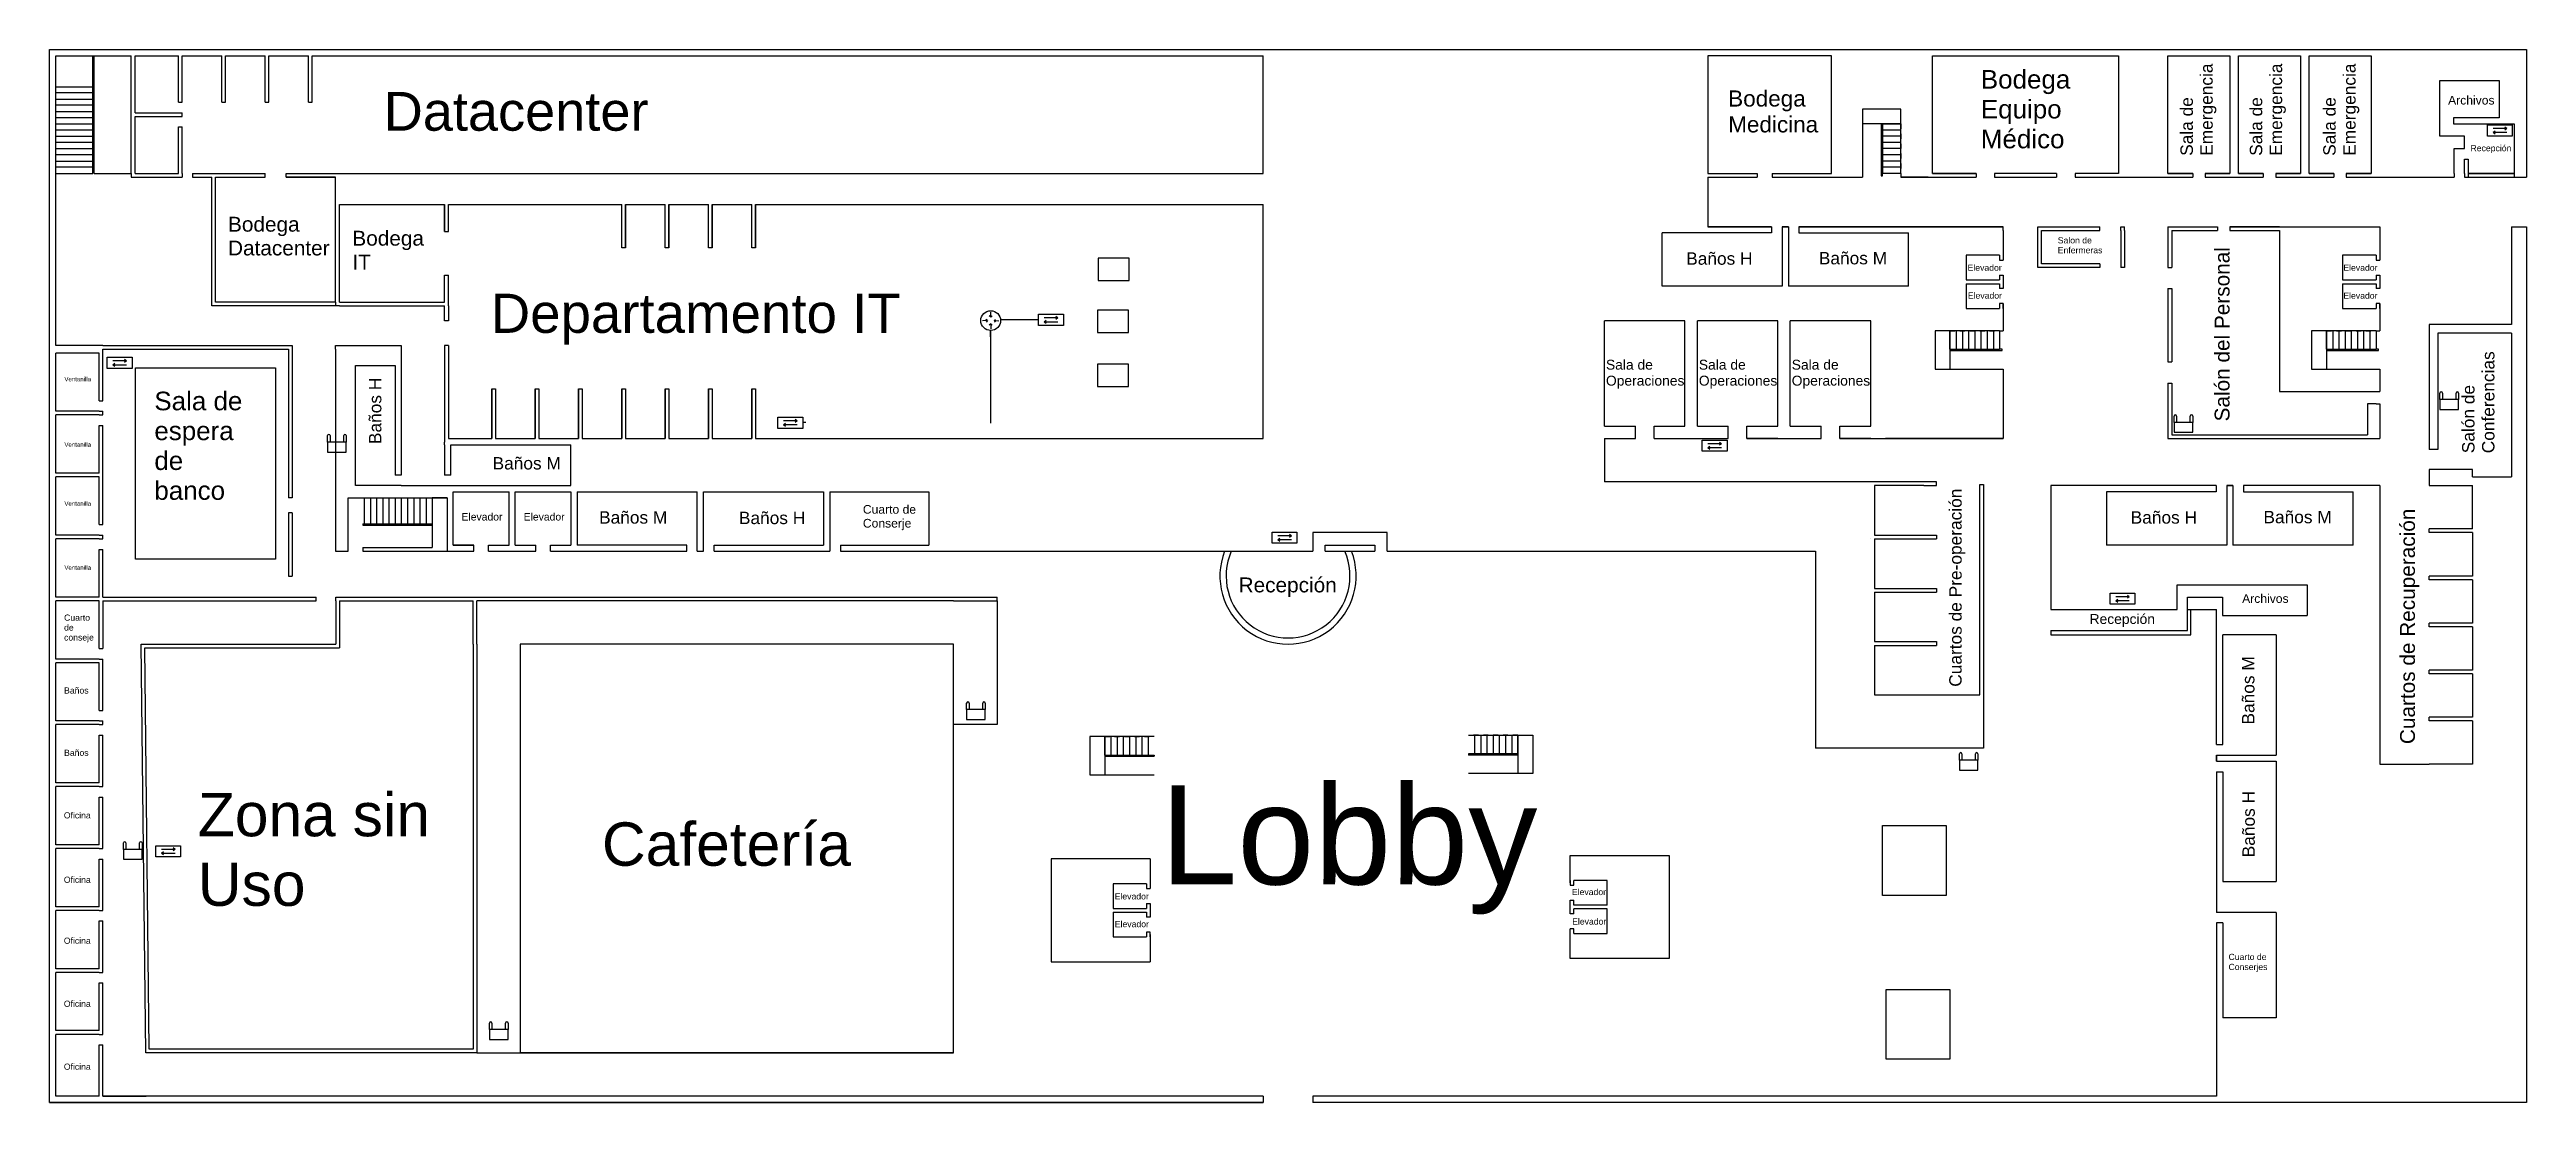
# Model space of a CAD drawing. Header units: millimetres. Extents: x 241 to 740, y 2361 to 4836.
# Drawn here: x 241.2 to 441.2, y 2360.5 to 2445.5 of the extents above; entities outside this region: 2.
import ezdxf

# ---------------------------------------------------------------- set-up
doc = ezdxf.new("R2010")
doc.units = ezdxf.units.MM
for name, color, linetype in [('DefaultNetwork', 100, 'Continuous'), ('DefaultTags', 7, 'Continuous'), ('DefaultWalls', 5, 'Continuous'), ('F1', 5, 'Continuous'), ('OpRoom', 5, 'Continuous')]:
    doc.layers.add(name, color=color, linetype=linetype)
doc.styles.get("Standard").update_dxf_attribs({"font": 'arial.ttf'})

msp = doc.modelspace()

# ---------------------------------------------------------------- texts
at = {"layer": 'DefaultTags'}
for s, height, p in [('Sala de', 0.8, (733.63, 4834.84)), ('Operaciones', 0.8, (733.63, 4833.55)), ('Bodega', 1.3, (376.75, 2440.94)), ('Bodega', 1.5, (397.15, 2442.39)), ('Medicina', 1.3, (376.75, 2438.85)), ('Equipo ', 1.5, (397.15, 2439.98)), ('Archivos', 0.7, (434.88, 2441.1)), ('Médico', 1.5, (397.15, 2437.57)), ('Recepción', 0.5, (436.69, 2437.33)), ('Bodega', 1.2, (265.66, 2429.71)), ('Salon de', 0.5, (403.36, 2429.89)), ('IT', 1.2, (265.66, 2427.78)), ('Baños H', 1, (373.36, 2428.17)), ('Baños M', 1, (384.07, 2428.2)), ('Elevador', 0.5, (396.08, 2427.68)), ('Enfermeras', 0.5, (403.36, 2429.09)), ('Elevador', 0.5, (426.42, 2427.68)), ('Departamento IT', 3.1581, (276.83, 2422.67)), ('Elevador', 0.5, (396.1, 2425.43)), ('Elevador', 0.5, (426.42, 2425.42)), ('Ventanilla', 0.35, (242.41, 2418.76)), ('Sala de', 1.5, (249.67, 2416.42)), ('espera', 1.5, (249.67, 2414.01)), ('Ventanilla', 0.35, (242.41, 2413.47)), ('de', 1.5, (249.67, 2411.6)), ('Baños M', 1, (276.98, 2411.64)), ('banco', 1.5, (249.67, 2409.19)), ('Ventanilla', 0.35, (242.41, 2408.71)), ('Elevador', 0.6, (274.47, 2407.52)), ('Elevador', 0.6, (279.49, 2407.52)), ('Baños M', 1, (285.58, 2407.27)), ('Baños H', 1, (296.87, 2407.23)), ('Cuarto de', 0.7, (306.88, 2408.07)), ('Baños H', 1, (409.25, 2407.27)), ('Baños M', 1, (419.97, 2407.3)), ('Conserje', 0.7, (306.88, 2406.95)), ('Ventanilla', 0.35, (242.41, 2403.54)), ('Recepción', 1.2, (337.22, 2401.72)), ('Recepción', 0.8, (405.93, 2399.17)), ('Archivos', 0.7, (418.25, 2400.87)), ('Cuarto', 0.5, (242.38, 2399.43)), ('de', 0.5, (242.38, 2398.63)), ('conseje', 0.5, (242.38, 2397.83)), ('Baños', 0.5, (242.38, 2393.55)), ('Baños', 0.5, (242.38, 2388.52)), ('Lobby', 8, (330.9, 2378.14)), ('Zona sin', 3.5, (253.18, 2382.03)), ('Oficina', 0.5, (242.36, 2383.47)), ('Cafetería', 3.5, (285.81, 2379.65)), ('Oficina', 0.5, (242.36, 2378.27)), ('Uso', 3.5, (253.18, 2376.41)), ('Elevador', 0.5, (327.21, 2376.93)), ('Elevador', 0.5, (364.13, 2377.28)), ('Elevador', 0.5, (327.22, 2374.69)), ('Elevador', 0.5, (364.15, 2374.9)), ('Oficina', 0.5, (242.36, 2373.35)), ('Cuarto de', 0.5, (417.15, 2372.04)), ('Conserjes', 0.5, (417.15, 2371.23)), ('Oficina', 0.5, (242.36, 2368.26)), ('Oficina', 0.5, (242.36, 2363.18))]:
    msp.add_text(s, height=height, dxfattribs=at).set_placement(p)
for s, height, p in [('Emergencia', 1, (415.87, 2436.96)), ('Emergencia', 1, (421.48, 2436.96)), ('Emergencia', 1, (427.41, 2436.96)), ('Sala de', 1, (414.27, 2436.96)), ('Sala de', 1, (419.87, 2436.96)), ('Sala de', 1, (425.8, 2436.96)), ('Salón del Personal', 1.2, (417.23, 2415.52)), ('Conferencias', 1, (438.62, 2412.95)), ('Baños H', 1, (268, 2413.69)), ('Salón de ', 1, (437.01, 2412.95)), ('Cuartos de Pre-operación', 1, (395.6, 2394.1)), ('Cuartos de Recuperación', 1.2, (432.2, 2389.47)), ('Baños M', 1, (419.24, 2391.05)), ('Baños H', 1, (419.27, 2380.33))]:
    msp.add_text(s, height=height, rotation=90, dxfattribs=at).set_placement(p)
at = {"layer": 'F1', "color": 7}
for s, height, p in [('Datacenter', 3.129, (268.19, 2438.99)), ('Bodega', 1.2, (255.62, 2430.84)), ('Datacenter', 1.2, (255.62, 2428.92))]:
    msp.add_text(s, height=height, dxfattribs=at).set_placement(p)
at = {"layer": 'OpRoom', "color": 7}
for s, p in [('Sala de', (366.88, 2419.7)), ('Sala de', (374.38, 2419.7)), ('Sala de', (381.88, 2419.7)), ('Operaciones', (366.88, 2418.41)), ('Operaciones', (374.38, 2418.41)), ('Operaciones', (381.88, 2418.41))]:
    msp.add_text(s, height=0.8, dxfattribs=at).set_placement(p)

# ---------------------------------------------------------------- linework, layer by layer
at = {"layer": 'DefaultNetwork', "color": 6}
for p, q in [((438.06, 2438.56), (438.06, 2439.46)), ((438.06, 2439.46), (440.06, 2439.46)), ((440.06, 2438.56), (438.06, 2438.56)), ((439.61, 2439.16), (438.51, 2439.16)), ((438.51, 2438.86), (438.67, 2438.98)), ((438.51, 2438.86), (439.61, 2438.86)), ((438.51, 2438.86), (438.67, 2438.74)), ((439.61, 2439.16), (439.45, 2439.28)), ((439.61, 2439.16), (439.45, 2439.04)), ((440.06, 2439.46), (440.06, 2438.56)), ((321.07, 2423.27), (321.07, 2424.17)), ((321.07, 2424.17), (323.07, 2424.17)), ((323.07, 2424.17), (323.07, 2423.27)), ((323.07, 2423.27), (321.07, 2423.27)), ((322.62, 2423.87), (321.52, 2423.87)), ((321.52, 2423.57), (321.68, 2423.69)), ((321.52, 2423.57), (322.62, 2423.57)), ((321.52, 2423.57), (321.68, 2423.45)), ((322.62, 2423.87), (322.45, 2423.99)), ((322.62, 2423.87), (322.45, 2423.75)), ((245.87, 2419.8), (245.87, 2420.7)), ((245.87, 2420.7), (247.87, 2420.7)), ((247.42, 2420.4), (246.32, 2420.4)), ((246.32, 2420.1), (246.48, 2420.22)), ((246.32, 2420.1), (247.42, 2420.1)), ((246.32, 2420.1), (246.48, 2419.98)), ((247.42, 2420.4), (247.26, 2420.52)), ((247.42, 2420.4), (247.26, 2420.28)), ((247.87, 2420.7), (247.87, 2419.8)), ((247.87, 2419.8), (245.87, 2419.8)), ((300.02, 2414.96), (300.02, 2415.86)), ((300.02, 2415.86), (302.02, 2415.86)), ((302.02, 2414.96), (300.02, 2414.96)), ((301.57, 2415.56), (300.47, 2415.56)), ((300.47, 2415.26), (300.63, 2415.38)), ((300.47, 2415.26), (301.57, 2415.26)), ((300.47, 2415.26), (300.63, 2415.14)), ((301.57, 2415.56), (301.41, 2415.68)), ((301.57, 2415.56), (301.41, 2415.44)), ((302.02, 2415.86), (302.02, 2414.96)), ((339.93, 2405.68), (339.93, 2406.58)), ((339.93, 2406.58), (341.93, 2406.58)), ((341.48, 2406.28), (340.38, 2406.28)), ((340.38, 2405.98), (340.54, 2406.1)), ((341.48, 2406.28), (341.32, 2406.4)), ((341.48, 2406.28), (341.32, 2406.16)), ((341.93, 2406.58), (341.93, 2405.68)), ((341.93, 2405.68), (339.93, 2405.68)), ((340.38, 2405.98), (341.48, 2405.98)), ((340.38, 2405.98), (340.54, 2405.86)), ((407.59, 2400.76), (407.59, 2401.66)), ((407.59, 2401.66), (409.59, 2401.66)), ((409.59, 2400.76), (407.59, 2400.76)), ((409.14, 2401.36), (408.04, 2401.36)), ((408.04, 2401.06), (408.2, 2401.18)), ((408.04, 2401.06), (409.14, 2401.06)), ((408.04, 2401.06), (408.2, 2400.94)), ((409.14, 2401.36), (408.98, 2401.48)), ((409.14, 2401.36), (408.98, 2401.24)), ((409.59, 2401.66), (409.59, 2400.76)), ((249.79, 2380.37), (249.79, 2381.27)), ((249.79, 2381.27), (251.79, 2381.27)), ((251.79, 2380.37), (249.79, 2380.37)), ((251.34, 2380.97), (250.24, 2380.97)), ((250.24, 2380.67), (250.4, 2380.79)), ((250.24, 2380.67), (251.34, 2380.67)), ((250.24, 2380.67), (250.4, 2380.56)), ((251.34, 2380.97), (251.18, 2381.09)), ((251.34, 2380.97), (251.18, 2380.86)), ((251.79, 2381.27), (251.79, 2380.37))]:
    msp.add_line(p, q, dxfattribs=at)
at = {"layer": 'DefaultNetwork', "color": 240, "true_color": 0xed1f24}
for p, q in [((317.2, 2423.93), (317.09, 2424.04)), ((317.2, 2423.93), (317.2, 2424.33)), ((317.2, 2423.93), (317.31, 2424.04)), ((316.93, 2423.66), (316.53, 2423.64)), ((316.93, 2423.66), (316.82, 2423.76)), ((316.93, 2423.66), (316.83, 2423.54)), ((317.2, 2423.39), (317.09, 2423.29)), ((317.2, 2423.39), (317.2, 2422.99)), ((317.2, 2423.39), (317.31, 2423.29)), ((317.47, 2423.66), (317.58, 2423.76)), ((317.47, 2423.66), (317.87, 2423.64)), ((317.47, 2423.66), (317.57, 2423.54))]:
    msp.add_line(p, q, dxfattribs=at)
at = {"layer": 'DefaultNetwork', "color": 8}
for p, q in [((317.19, 2422.36), (317.19, 2422.86)), ((317.19, 2422.86), (317.19, 2415.37)), ((321.07, 2423.72), (318, 2423.72)), ((302.28, 2415.42), (302.02, 2415.42))]:
    msp.add_line(p, q, dxfattribs=at)
at = {"layer": 'DefaultNetwork'}
for p, q in [((434.22, 2417.29), (434.22, 2417.81)), ((434.22, 2417.29), (434.22, 2416.49)), ((435.72, 2417.29), (434.22, 2417.29)), ((434.22, 2416.49), (435.72, 2416.49)), ((434.42, 2417.81), (434.42, 2417.29)), ((435.52, 2417.29), (435.52, 2417.81)), ((435.72, 2417.81), (435.72, 2417.29)), ((435.72, 2416.49), (435.72, 2417.29)), ((263.66, 2413.85), (263.66, 2414.37)), ((263.86, 2414.37), (263.86, 2413.85)), ((264.96, 2413.85), (264.96, 2414.37)), ((265.16, 2414.37), (265.16, 2413.85)), ((412.76, 2415.44), (412.76, 2415.95)), ((412.76, 2415.44), (412.76, 2414.64)), ((414.26, 2415.44), (412.76, 2415.44)), ((412.76, 2414.64), (414.26, 2414.64)), ((412.96, 2415.95), (412.96, 2415.44)), ((414.06, 2415.44), (414.06, 2415.95)), ((414.26, 2415.95), (414.26, 2415.44)), ((414.26, 2414.64), (414.26, 2415.44)), ((263.66, 2413.85), (263.66, 2413.05)), ((265.16, 2413.85), (263.66, 2413.85)), ((263.66, 2413.05), (265.16, 2413.05)), ((265.16, 2413.05), (265.16, 2413.85)), ((315.26, 2392.26), (315.26, 2392.78)), ((315.26, 2392.26), (315.26, 2391.46)), ((316.76, 2392.26), (315.26, 2392.26)), ((315.46, 2392.78), (315.46, 2392.26)), ((316.56, 2392.26), (316.56, 2392.78)), ((316.76, 2392.78), (316.76, 2392.26)), ((316.76, 2391.46), (316.76, 2392.26)), ((315.26, 2391.46), (316.76, 2391.46)), ((395.42, 2388.16), (395.42, 2388.68)), ((395.42, 2388.16), (395.42, 2387.36)), ((396.92, 2388.16), (395.42, 2388.16)), ((395.62, 2388.68), (395.62, 2388.16)), ((396.72, 2388.16), (396.72, 2388.68)), ((396.92, 2388.68), (396.92, 2388.16)), ((396.92, 2387.36), (396.92, 2388.16)), ((395.42, 2387.36), (396.92, 2387.36)), ((247.18, 2380.97), (247.18, 2381.49)), ((247.18, 2380.97), (247.18, 2380.17)), ((248.68, 2380.97), (247.18, 2380.97)), ((247.18, 2380.17), (248.68, 2380.17)), ((247.38, 2381.49), (247.38, 2380.97)), ((248.48, 2380.97), (248.48, 2381.49)), ((248.68, 2381.49), (248.68, 2380.97)), ((248.68, 2380.17), (248.68, 2380.97)), ((276.73, 2366.42), (276.73, 2366.94)), ((276.73, 2366.42), (276.73, 2365.62)), ((278.23, 2366.42), (276.73, 2366.42)), ((276.93, 2366.94), (276.93, 2366.42)), ((278.03, 2366.42), (278.03, 2366.94)), ((278.23, 2366.94), (278.23, 2366.42)), ((278.23, 2365.62), (278.23, 2366.42)), ((276.73, 2365.62), (278.23, 2365.62))]:
    msp.add_line(p, q, dxfattribs=at)
at = {"layer": 'DefaultNetwork', "color": 2}
for points in [[(325.87, 2426.89), (328.37, 2426.89), (328.37, 2428.69), (325.87, 2428.69)], [(325.82, 2422.69), (328.32, 2422.69), (328.32, 2424.49), (325.82, 2424.49)], [(325.82, 2418.34), (328.32, 2418.34), (328.32, 2420.14), (325.82, 2420.14)]]:
    msp.add_lwpolyline(points, close=True, dxfattribs=at)
at = {"layer": 'DefaultNetwork', "color": 240, "true_color": 0xed1f24}
msp.add_circle((317.2, 2423.66), 0.8, dxfattribs=at)
at = {"layer": 'DefaultNetwork'}
for centre in [(412.86, 2415.95), (414.16, 2415.95), (434.32, 2417.81), (435.62, 2417.81), (263.76, 2414.37), (265.06, 2414.37), (315.36, 2392.78), (316.66, 2392.78), (395.52, 2388.68), (396.82, 2388.68), (247.28, 2381.49), (248.58, 2381.49), (276.83, 2366.94), (278.13, 2366.94)]:
    msp.add_arc(centre, 0.1, 0, 180, dxfattribs=at)
at = {"layer": 'DefaultWalls'}
for p, q in [((241.21, 2445.54), (441.21, 2445.54)), ((241.21, 2360.54), (241.21, 2445.54)), ((241.21, 2445.54), (441.21, 2445.54)), ((241.21, 2360.54), (241.21, 2445.54)), ((241.21, 2445.54), (441.21, 2445.54)), ((241.21, 2360.54), (241.21, 2445.54)), ((241.21, 2445.54), (441.21, 2445.54)), ((241.21, 2360.54), (241.21, 2445.54)), ((241.71, 2445.04), (247.81, 2445.04)), ((241.71, 2421.64), (241.71, 2445.04)), ((241.71, 2445.04), (247.81, 2445.04)), ((241.71, 2421.64), (241.71, 2445.04)), ((241.71, 2445.04), (247.81, 2445.04)), ((241.71, 2421.64), (241.71, 2445.04)), ((241.71, 2445.04), (247.81, 2445.04)), ((244.71, 2435.54), (244.71, 2445.04)), ((244.71, 2435.54), (244.71, 2445.04)), ((244.71, 2435.54), (244.71, 2445.04)), ((244.71, 2435.54), (244.71, 2445.04)), ((244.81, 2435.54), (244.81, 2445.04)), ((244.81, 2435.54), (244.81, 2445.04)), ((244.81, 2435.54), (244.81, 2445.04)), ((244.81, 2435.54), (244.81, 2445.04)), ((247.81, 2435.54), (247.81, 2445.04)), ((247.81, 2435.54), (247.81, 2445.04)), ((247.81, 2435.54), (247.81, 2445.04)), ((247.81, 2435.54), (247.81, 2445.04)), ((385.1, 2445.04), (375.1, 2445.04)), ((375.1, 2445.04), (375.1, 2435.54)), ((385.1, 2445.04), (375.1, 2445.04)), ((375.1, 2445.04), (375.1, 2435.54)), ((385.1, 2445.04), (375.1, 2445.04)), ((375.1, 2445.04), (375.1, 2435.54)), ((385.1, 2445.04), (375.1, 2445.04)), ((375.1, 2445.04), (375.1, 2435.54)), ((385.1, 2435.54), (385.1, 2445.04)), ((385.1, 2435.54), (385.1, 2445.04)), ((385.1, 2435.54), (385.1, 2445.04)), ((385.1, 2435.54), (385.1, 2445.04)), ((393.26, 2445.04), (408.26, 2445.04)), ((393.26, 2435.54), (393.26, 2445.04)), ((393.26, 2445.04), (408.26, 2445.04)), ((393.26, 2435.54), (393.26, 2445.04)), ((393.26, 2445.04), (408.26, 2445.04)), ((393.26, 2435.54), (393.26, 2445.04)), ((393.26, 2445.04), (408.26, 2445.04)), ((393.26, 2435.54), (393.26, 2445.04)), ((408.26, 2445.04), (408.26, 2435.54)), ((408.26, 2445.04), (408.26, 2435.54)), ((408.26, 2445.04), (408.26, 2435.54)), ((408.26, 2445.04), (408.26, 2435.54)), ((412.26, 2445.04), (417.26, 2445.04)), ((412.26, 2435.54), (412.26, 2445.04)), ((412.26, 2445.04), (417.26, 2445.04)), ((412.26, 2435.54), (412.26, 2445.04)), ((412.26, 2445.04), (417.26, 2445.04)), ((412.26, 2435.54), (412.26, 2445.04)), ((412.26, 2445.04), (417.26, 2445.04)), ((412.26, 2435.54), (412.26, 2445.04)), ((417.26, 2445.04), (417.26, 2435.54)), ((417.26, 2445.04), (417.26, 2435.54)), ((417.26, 2445.04), (417.26, 2435.54)), ((417.26, 2445.04), (417.26, 2435.54)), ((417.96, 2445.04), (422.96, 2445.04)), ((417.96, 2435.54), (417.96, 2445.04)), ((417.96, 2445.04), (422.96, 2445.04)), ((417.96, 2435.54), (417.96, 2445.04)), ((417.96, 2445.04), (422.96, 2445.04)), ((417.96, 2435.54), (417.96, 2445.04)), ((417.96, 2445.04), (422.96, 2445.04)), ((417.96, 2435.54), (417.96, 2445.04)), ((422.96, 2445.04), (422.96, 2435.54)), ((422.96, 2445.04), (422.96, 2435.54)), ((422.96, 2445.04), (422.96, 2435.54)), ((422.96, 2445.04), (422.96, 2435.54)), ((423.66, 2445.04), (428.66, 2445.04)), ((423.66, 2435.54), (423.66, 2445.04)), ((423.66, 2445.04), (428.66, 2445.04)), ((423.66, 2435.54), (423.66, 2445.04)), ((423.66, 2445.04), (428.66, 2445.04)), ((423.66, 2435.54), (423.66, 2445.04)), ((423.66, 2445.04), (428.66, 2445.04)), ((423.66, 2435.54), (423.66, 2445.04)), ((428.66, 2445.04), (428.66, 2435.54)), ((428.66, 2445.04), (428.66, 2435.54)), ((428.66, 2445.04), (428.66, 2435.54)), ((428.66, 2445.04), (428.66, 2435.54)), ((441.21, 2445.54), (441.21, 2435.24)), ((441.21, 2445.54), (441.21, 2435.24)), ((441.21, 2445.54), (441.21, 2435.24)), ((441.21, 2445.54), (441.21, 2435.24)), ((241.71, 2442.04), (241.71, 2442.54)), ((241.71, 2442.54), (244.71, 2442.54)), ((241.71, 2442.04), (241.71, 2442.54)), ((241.71, 2442.54), (244.71, 2442.54)), ((241.71, 2442.04), (241.71, 2442.54)), ((241.71, 2442.54), (244.71, 2442.54)), ((241.71, 2442.04), (241.71, 2442.54)), ((241.71, 2442.54), (244.71, 2442.54)), ((244.71, 2442.04), (241.71, 2442.04)), ((244.71, 2442.04), (241.71, 2442.04)), ((244.71, 2442.04), (241.71, 2442.04)), ((244.71, 2442.04), (241.71, 2442.04)), ((244.71, 2441.54), (244.71, 2442.04)), ((244.71, 2441.54), (244.71, 2442.04)), ((244.71, 2441.54), (244.71, 2442.04)), ((244.71, 2441.54), (244.71, 2442.04)), ((434.21, 2438.54), (434.21, 2443.04)), ((434.21, 2443.04), (439.01, 2443.04)), ((434.21, 2438.54), (434.21, 2443.04)), ((434.21, 2443.04), (439.01, 2443.04)), ((434.21, 2438.54), (434.21, 2443.04)), ((434.21, 2443.04), (439.01, 2443.04)), ((434.21, 2438.54), (434.21, 2443.04)), ((434.21, 2443.04), (439.01, 2443.04)), ((439.01, 2443.04), (439.01, 2440.04)), ((439.01, 2443.04), (439.01, 2440.04)), ((439.01, 2443.04), (439.01, 2440.04)), ((439.01, 2443.04), (439.01, 2440.04)), ((241.71, 2441.04), (241.71, 2441.54)), ((241.71, 2441.54), (244.71, 2441.54)), ((241.71, 2441.04), (241.71, 2441.54)), ((241.71, 2441.54), (244.71, 2441.54)), ((241.71, 2441.04), (241.71, 2441.54)), ((241.71, 2441.54), (244.71, 2441.54)), ((241.71, 2441.04), (241.71, 2441.54)), ((241.71, 2441.54), (244.71, 2441.54)), ((244.71, 2441.04), (241.71, 2441.04)), ((244.71, 2441.04), (241.71, 2441.04)), ((244.71, 2441.04), (241.71, 2441.04)), ((244.71, 2441.04), (241.71, 2441.04)), ((241.71, 2440.04), (241.71, 2440.54)), ((241.71, 2440.54), (241.71, 2440.54)), ((241.71, 2440.54), (244.71, 2440.54)), ((241.71, 2440.04), (241.71, 2440.54)), ((241.71, 2440.54), (241.71, 2440.54)), ((241.71, 2440.54), (244.71, 2440.54)), ((241.71, 2440.04), (241.71, 2440.54)), ((241.71, 2440.54), (241.71, 2440.54)), ((241.71, 2440.54), (244.71, 2440.54)), ((241.71, 2440.04), (241.71, 2440.54)), ((241.71, 2440.54), (241.71, 2440.54)), ((241.71, 2440.54), (244.71, 2440.54)), ((244.71, 2440.04), (241.71, 2440.04)), ((244.71, 2440.04), (241.71, 2440.04)), ((244.71, 2440.04), (241.71, 2440.04)), ((244.71, 2440.04), (241.71, 2440.04)), ((244.71, 2440.54), (244.71, 2441.04)), ((244.71, 2441.04), (244.71, 2441.04)), ((244.71, 2440.54), (244.71, 2441.04)), ((244.71, 2441.04), (244.71, 2441.04)), ((244.71, 2440.54), (244.71, 2441.04)), ((244.71, 2441.04), (244.71, 2441.04)), ((244.71, 2440.54), (244.71, 2441.04)), ((244.71, 2441.04), (244.71, 2441.04)), ((244.71, 2440.54), (244.71, 2440.54)), ((244.71, 2440.54), (244.71, 2440.54)), ((244.71, 2440.54), (244.71, 2440.54)), ((244.71, 2440.54), (244.71, 2440.54)), ((244.71, 2439.54), (244.71, 2440.04)), ((244.71, 2439.54), (244.71, 2440.04)), ((244.71, 2439.54), (244.71, 2440.04)), ((244.71, 2439.54), (244.71, 2440.04)), ((390.7, 2440.74), (387.6, 2440.74)), ((387.6, 2440.74), (387.6, 2435.54)), ((390.7, 2440.74), (387.6, 2440.74)), ((387.6, 2440.74), (387.6, 2435.54)), ((390.7, 2440.74), (387.6, 2440.74)), ((387.6, 2440.74), (387.6, 2435.54)), ((390.7, 2440.74), (387.6, 2440.74)), ((387.6, 2440.74), (387.6, 2435.54)), ((390.7, 2440.74), (389.15, 2440.74)), ((390.7, 2440.74), (389.15, 2440.74)), ((390.7, 2440.74), (389.15, 2440.74)), ((390.7, 2440.74), (389.15, 2440.74)), ((390.7, 2435.54), (390.7, 2440.74)), ((390.7, 2435.54), (390.7, 2440.74)), ((390.7, 2435.54), (390.7, 2440.74)), ((390.7, 2435.54), (390.7, 2440.74)), ((439.01, 2440.04), (435.31, 2440.04)), ((435.31, 2440.04), (435.31, 2439.54)), ((439.01, 2440.04), (435.31, 2440.04)), ((435.31, 2440.04), (435.31, 2439.54)), ((439.01, 2440.04), (435.31, 2440.04)), ((435.31, 2440.04), (435.31, 2439.54)), ((439.01, 2440.04), (435.31, 2440.04)), ((435.31, 2440.04), (435.31, 2439.54)), ((241.71, 2439.04), (241.71, 2439.54)), ((241.71, 2439.54), (244.71, 2439.54)), ((241.71, 2439.04), (241.71, 2439.54)), ((241.71, 2439.54), (244.71, 2439.54)), ((241.71, 2439.04), (241.71, 2439.54)), ((241.71, 2439.54), (244.71, 2439.54)), ((241.71, 2439.04), (241.71, 2439.54)), ((241.71, 2439.54), (244.71, 2439.54)), ((244.71, 2439.04), (241.71, 2439.04)), ((244.71, 2439.04), (241.71, 2439.04)), ((244.71, 2439.04), (241.71, 2439.04)), ((244.71, 2439.04), (241.71, 2439.04)), ((241.71, 2438.04), (241.71, 2438.54)), ((241.71, 2438.54), (244.71, 2438.54)), ((241.71, 2438.04), (241.71, 2438.54)), ((241.71, 2438.54), (244.71, 2438.54)), ((241.71, 2438.04), (241.71, 2438.54)), ((241.71, 2438.54), (244.71, 2438.54)), ((241.71, 2438.04), (241.71, 2438.54)), ((241.71, 2438.54), (244.71, 2438.54)), ((244.71, 2438.04), (241.71, 2438.04)), ((244.71, 2438.04), (241.71, 2438.04)), ((244.71, 2438.04), (241.71, 2438.04)), ((244.71, 2438.04), (241.71, 2438.04)), ((244.71, 2438.54), (244.71, 2439.04)), ((244.71, 2438.54), (244.71, 2439.04)), ((244.71, 2438.54), (244.71, 2439.04)), ((244.71, 2438.54), (244.71, 2439.04)), ((244.71, 2437.54), (244.71, 2438.04)), ((244.71, 2437.54), (244.71, 2438.04)), ((244.71, 2437.54), (244.71, 2438.04)), ((244.71, 2437.54), (244.71, 2438.04)), ((390.7, 2439.54), (387.6, 2439.54)), ((390.7, 2439.54), (387.6, 2439.54)), ((390.7, 2439.54), (387.6, 2439.54)), ((390.7, 2439.54), (387.6, 2439.54)), ((390.7, 2439.54), (387.6, 2439.54)), ((390.7, 2439.54), (387.6, 2439.54)), ((390.7, 2439.54), (387.6, 2439.54)), ((390.7, 2439.54), (387.6, 2439.54)), ((389.1, 2439.54), (389.1, 2435.54)), ((389.1, 2439.54), (389.1, 2435.54)), ((389.1, 2439.54), (389.1, 2435.54)), ((389.1, 2439.54), (389.1, 2435.54)), ((389.1, 2439.54), (389.1, 2435.54)), ((389.1, 2439.54), (389.1, 2435.54)), ((389.1, 2439.54), (389.1, 2435.54)), ((389.1, 2439.54), (389.1, 2435.54)), ((389.2, 2439.54), (389.2, 2435.54)), ((389.2, 2439.54), (390.7, 2439.54)), ((389.2, 2439.54), (389.2, 2435.54)), ((389.2, 2439.54), (390.7, 2439.54)), ((389.2, 2439.54), (389.2, 2435.54)), ((389.2, 2439.54), (390.7, 2439.54)), ((389.2, 2439.54), (389.2, 2435.54)), ((389.2, 2439.54), (390.7, 2439.54)), ((389.2, 2439.54), (389.2, 2435.54)), ((389.2, 2439.54), (390.7, 2439.54)), ((389.2, 2439.54), (389.2, 2435.54)), ((389.2, 2439.54), (390.7, 2439.54)), ((389.2, 2439.54), (389.2, 2435.54)), ((389.2, 2439.54), (390.7, 2439.54)), ((389.2, 2439.54), (389.2, 2435.54)), ((389.2, 2439.54), (390.7, 2439.54)), ((389.2, 2439.14), (389.2, 2438.74)), ((389.2, 2439.14), (389.2, 2439.04)), ((389.2, 2439.14), (389.2, 2438.74)), ((389.2, 2439.14), (389.2, 2439.04)), ((389.2, 2439.14), (389.2, 2438.74)), ((389.2, 2439.14), (389.2, 2439.04)), ((389.2, 2439.14), (389.2, 2438.74)), ((389.2, 2439.14), (389.2, 2439.04)), ((390.7, 2439.04), (389.2, 2439.04)), ((390.7, 2439.04), (389.2, 2439.04)), ((390.7, 2439.04), (389.2, 2439.04)), ((390.7, 2439.04), (389.2, 2439.04)), ((390.7, 2438.54), (389.2, 2438.54)), ((390.7, 2438.54), (389.2, 2438.54)), ((390.7, 2438.54), (389.2, 2438.54)), ((390.7, 2438.54), (389.2, 2438.54)), ((389.2, 2438.34), (389.2, 2437.94)), ((389.2, 2438.34), (389.2, 2437.94)), ((389.2, 2438.34), (389.2, 2437.94)), ((389.2, 2438.34), (389.2, 2437.94)), ((389.2, 2438.34), (389.2, 2437.94)), ((389.2, 2438.34), (389.2, 2437.94)), ((389.2, 2438.34), (389.2, 2437.94)), ((389.2, 2438.34), (389.2, 2437.94)), ((390.7, 2438.04), (389.2, 2438.04)), ((390.7, 2438.04), (389.2, 2438.04)), ((390.7, 2438.04), (389.2, 2438.04)), ((390.7, 2438.04), (389.2, 2438.04)), ((390.7, 2439.54), (390.7, 2439.14)), ((390.7, 2439.54), (390.7, 2439.14)), ((390.7, 2439.54), (390.7, 2439.14)), ((390.7, 2439.54), (390.7, 2439.14)), ((390.7, 2438.74), (390.7, 2438.34)), ((390.7, 2438.74), (390.7, 2438.34)), ((390.7, 2438.74), (390.7, 2438.34)), ((390.7, 2438.74), (390.7, 2438.34)), ((436.21, 2438.54), (434.21, 2438.54)), ((436.21, 2438.54), (434.21, 2438.54)), ((436.21, 2438.54), (434.21, 2438.54)), ((436.21, 2438.54), (434.21, 2438.54)), ((435.31, 2439.54), (436.21, 2439.54)), ((435.31, 2439.54), (436.21, 2439.54)), ((435.31, 2439.54), (436.21, 2439.54)), ((435.31, 2439.54), (436.21, 2439.54)), ((440.21, 2439.54), (440.21, 2435.54)), ((440.21, 2439.54), (440.21, 2435.54)), ((440.21, 2439.54), (440.21, 2435.54)), ((440.21, 2439.54), (440.21, 2435.54)), ((241.71, 2437.04), (241.71, 2437.54)), ((241.71, 2437.54), (244.71, 2437.54)), ((241.71, 2437.04), (241.71, 2437.54)), ((241.71, 2437.54), (244.71, 2437.54)), ((241.71, 2437.04), (241.71, 2437.54)), ((241.71, 2437.54), (244.71, 2437.54)), ((241.71, 2437.04), (241.71, 2437.54)), ((241.71, 2437.54), (244.71, 2437.54)), ((244.71, 2437.04), (241.71, 2437.04)), ((244.71, 2437.04), (241.71, 2437.04)), ((244.71, 2437.04), (241.71, 2437.04)), ((244.71, 2437.04), (241.71, 2437.04)), ((241.71, 2436.04), (241.71, 2436.54)), ((241.71, 2436.54), (244.71, 2436.54)), ((241.71, 2436.04), (241.71, 2436.54)), ((241.71, 2436.54), (244.71, 2436.54)), ((241.71, 2436.04), (241.71, 2436.54)), ((241.71, 2436.54), (244.71, 2436.54)), ((241.71, 2436.04), (241.71, 2436.54)), ((241.71, 2436.54), (244.71, 2436.54)), ((244.71, 2436.04), (241.71, 2436.04)), ((244.71, 2436.04), (241.71, 2436.04)), ((244.71, 2436.04), (241.71, 2436.04)), ((244.71, 2436.04), (241.71, 2436.04)), ((244.71, 2436.54), (244.71, 2437.04)), ((244.71, 2436.54), (244.71, 2437.04)), ((244.71, 2436.54), (244.71, 2437.04)), ((244.71, 2436.54), (244.71, 2437.04)), ((244.71, 2435.54), (244.71, 2436.04)), ((244.71, 2435.54), (244.71, 2436.04)), ((244.71, 2435.54), (244.71, 2436.04)), ((244.71, 2435.54), (244.71, 2436.04)), ((389.2, 2437.54), (389.2, 2437.14)), ((390.7, 2437.54), (389.2, 2437.54)), ((389.2, 2437.54), (389.2, 2437.14)), ((389.2, 2437.54), (389.2, 2437.14)), ((390.7, 2437.54), (389.2, 2437.54)), ((389.2, 2437.54), (389.2, 2437.14)), ((389.2, 2437.54), (389.2, 2437.14)), ((390.7, 2437.54), (389.2, 2437.54)), ((389.2, 2437.54), (389.2, 2437.14)), ((389.2, 2437.54), (389.2, 2437.14)), ((390.7, 2437.54), (389.2, 2437.54)), ((389.2, 2437.54), (389.2, 2437.14)), ((390.7, 2437.04), (389.2, 2437.04)), ((390.7, 2437.04), (389.2, 2437.04)), ((390.7, 2437.04), (389.2, 2437.04)), ((390.7, 2437.04), (389.2, 2437.04)), ((389.2, 2436.74), (389.2, 2436.34)), ((389.2, 2436.74), (389.2, 2436.34)), ((389.2, 2436.74), (389.2, 2436.34)), ((389.2, 2436.74), (389.2, 2436.34)), ((389.2, 2436.74), (389.2, 2436.34)), ((389.2, 2436.74), (389.2, 2436.34)), ((389.2, 2436.74), (389.2, 2436.34)), ((389.2, 2436.74), (389.2, 2436.34)), ((390.7, 2436.54), (389.2, 2436.54)), ((390.7, 2436.54), (389.2, 2436.54)), ((390.7, 2436.54), (389.2, 2436.54)), ((390.7, 2436.54), (389.2, 2436.54)), ((390.7, 2436.04), (389.2, 2436.04)), ((390.7, 2436.04), (389.2, 2436.04)), ((390.7, 2436.04), (389.2, 2436.04)), ((390.7, 2436.04), (389.2, 2436.04)), ((390.7, 2437.94), (390.7, 2437.54)), ((390.7, 2437.94), (390.7, 2437.54)), ((390.7, 2437.94), (390.7, 2437.54)), ((390.7, 2437.94), (390.7, 2437.54)), ((390.7, 2437.14), (390.7, 2436.74)), ((390.7, 2437.14), (390.7, 2436.74)), ((390.7, 2437.14), (390.7, 2436.74)), ((390.7, 2437.14), (390.7, 2436.74)), ((390.7, 2436.34), (390.7, 2435.94)), ((390.7, 2436.34), (390.7, 2435.94)), ((390.7, 2436.34), (390.7, 2435.94)), ((390.7, 2436.34), (390.7, 2435.94)), ((435.36, 2435.54), (435.36, 2437.54)), ((435.36, 2437.54), (436.21, 2437.54)), ((435.36, 2435.54), (435.36, 2437.54)), ((435.36, 2437.54), (436.21, 2437.54)), ((435.36, 2435.54), (435.36, 2437.54)), ((435.36, 2437.54), (436.21, 2437.54)), ((435.36, 2435.54), (435.36, 2437.54)), ((435.36, 2437.54), (436.21, 2437.54)), ((436.21, 2436.69), (436.51, 2436.69)), ((436.21, 2436.69), (436.51, 2436.69)), ((436.21, 2436.69), (436.51, 2436.69)), ((436.21, 2436.69), (436.51, 2436.69)), ((436.51, 2436.69), (436.51, 2435.54)), ((436.51, 2436.69), (436.51, 2435.54)), ((436.51, 2436.69), (436.51, 2435.54)), ((436.51, 2436.69), (436.51, 2435.54)), ((241.71, 2435.54), (244.71, 2435.54)), ((241.71, 2435.54), (244.71, 2435.54)), ((241.71, 2435.54), (244.71, 2435.54)), ((241.71, 2435.54), (244.71, 2435.54)), ((244.81, 2435.54), (247.81, 2435.54)), ((244.81, 2435.54), (247.81, 2435.54)), ((244.81, 2435.54), (247.81, 2435.54)), ((244.81, 2435.54), (247.81, 2435.54)), ((247.81, 2435.54), (247.81, 2435.24)), ((375.1, 2435.54), (379.1, 2435.54)), ((375.1, 2435.54), (379.1, 2435.54)), ((375.1, 2435.54), (379.1, 2435.54)), ((375.1, 2435.54), (379.1, 2435.54)), ((375.1, 2435.54), (379.1, 2435.54)), ((375.1, 2435.54), (379.1, 2435.54)), ((375.1, 2435.54), (379.1, 2435.54)), ((375.1, 2435.54), (379.1, 2435.54)), ((375.1, 2435.24), (379.1, 2435.24)), ((375.1, 2435.24), (379.1, 2435.24)), ((375.1, 2435.24), (379.1, 2435.24)), ((375.1, 2435.24), (379.1, 2435.24)), ((379.1, 2435.54), (379.1, 2435.24)), ((379.1, 2435.54), (379.1, 2435.24)), ((379.1, 2435.54), (379.1, 2435.24)), ((379.1, 2435.54), (379.1, 2435.24)), ((380.3, 2435.54), (385.1, 2435.54)), ((380.3, 2435.54), (380.3, 2435.24)), ((380.3, 2435.54), (385.1, 2435.54)), ((380.3, 2435.54), (380.3, 2435.24)), ((380.3, 2435.54), (385.1, 2435.54)), ((380.3, 2435.54), (380.3, 2435.24)), ((380.3, 2435.54), (385.1, 2435.54)), ((380.3, 2435.54), (380.3, 2435.24)), ((380.3, 2435.24), (387.6, 2435.24)), ((380.3, 2435.24), (387.6, 2435.24)), ((380.3, 2435.24), (387.6, 2435.24)), ((380.3, 2435.24), (387.6, 2435.24)), ((387.6, 2435.54), (387.6, 2435.24)), ((387.6, 2435.54), (387.6, 2435.24)), ((387.6, 2435.54), (387.6, 2435.24)), ((387.6, 2435.54), (387.6, 2435.24)), ((389.1, 2435.54), (389.1, 2435.34)), ((389.1, 2435.54), (389.1, 2435.34)), ((389.1, 2435.54), (389.1, 2435.34)), ((389.1, 2435.54), (389.1, 2435.34)), ((389.1, 2435.34), (389.2, 2435.34)), ((389.1, 2435.34), (389.2, 2435.34)), ((389.1, 2435.34), (389.2, 2435.34)), ((389.1, 2435.34), (389.2, 2435.34)), ((390.7, 2435.54), (389.2, 2435.54)), ((389.2, 2435.34), (389.2, 2435.54)), ((390.7, 2435.54), (389.2, 2435.54)), ((389.2, 2435.34), (389.2, 2435.54)), ((390.7, 2435.54), (389.2, 2435.54)), ((389.2, 2435.34), (389.2, 2435.54)), ((390.7, 2435.54), (389.2, 2435.54)), ((389.2, 2435.34), (389.2, 2435.54)), ((390.7, 2435.54), (390.7, 2435.24)), ((390.7, 2435.54), (390.7, 2435.24)), ((390.7, 2435.54), (390.7, 2435.24)), ((390.7, 2435.54), (390.7, 2435.24)), ((390.7, 2435.54), (390.7, 2435.24)), ((390.7, 2435.54), (390.7, 2435.24)), ((390.7, 2435.54), (390.7, 2435.24)), ((390.7, 2435.54), (390.7, 2435.24)), ((390.7, 2435.24), (396.76, 2435.24)), ((392.9, 2435.24), (390.7, 2435.24)), ((390.7, 2435.24), (396.76, 2435.24)), ((392.9, 2435.24), (390.7, 2435.24)), ((390.7, 2435.24), (396.76, 2435.24)), ((392.9, 2435.24), (390.7, 2435.24)), ((390.7, 2435.24), (396.76, 2435.24)), ((392.9, 2435.24), (390.7, 2435.24)), ((396.76, 2435.54), (393.26, 2435.54)), ((393.26, 2435.54), (396.76, 2435.54)), ((396.76, 2435.54), (393.26, 2435.54)), ((393.26, 2435.54), (396.76, 2435.54)), ((396.76, 2435.54), (393.26, 2435.54)), ((393.26, 2435.54), (396.76, 2435.54)), ((396.76, 2435.54), (393.26, 2435.54)), ((393.26, 2435.54), (396.76, 2435.54)), ((396.76, 2435.54), (396.76, 2435.24)), ((396.76, 2435.54), (396.76, 2435.24)), ((396.76, 2435.54), (396.76, 2435.24)), ((396.76, 2435.54), (396.76, 2435.24)), ((403.26, 2435.54), (398.26, 2435.54)), ((398.26, 2435.54), (398.26, 2435.24)), ((403.26, 2435.54), (398.26, 2435.54)), ((398.26, 2435.54), (398.26, 2435.24)), ((403.26, 2435.54), (398.26, 2435.54)), ((398.26, 2435.54), (398.26, 2435.24)), ((403.26, 2435.54), (398.26, 2435.54)), ((398.26, 2435.54), (398.26, 2435.24)), ((398.26, 2435.24), (403.26, 2435.24)), ((398.26, 2435.24), (403.26, 2435.24)), ((398.26, 2435.24), (403.26, 2435.24)), ((398.26, 2435.24), (403.26, 2435.24)), ((403.26, 2435.54), (403.26, 2435.24)), ((403.26, 2435.54), (403.26, 2435.24)), ((403.26, 2435.54), (403.26, 2435.24)), ((403.26, 2435.54), (403.26, 2435.24)), ((408.26, 2435.54), (404.76, 2435.54)), ((408.26, 2435.54), (404.76, 2435.54)), ((404.76, 2435.54), (404.76, 2435.24)), ((408.26, 2435.54), (404.76, 2435.54)), ((408.26, 2435.54), (404.76, 2435.54)), ((404.76, 2435.54), (404.76, 2435.24)), ((408.26, 2435.54), (404.76, 2435.54)), ((408.26, 2435.54), (404.76, 2435.54)), ((404.76, 2435.54), (404.76, 2435.24)), ((408.26, 2435.54), (404.76, 2435.54)), ((408.26, 2435.54), (404.76, 2435.54)), ((404.76, 2435.54), (404.76, 2435.24)), ((404.76, 2435.24), (414.26, 2435.24)), ((404.76, 2435.24), (414.26, 2435.24)), ((404.76, 2435.24), (414.26, 2435.24)), ((404.76, 2435.24), (414.26, 2435.24)), ((412.26, 2435.54), (414.26, 2435.54)), ((414.26, 2435.54), (412.26, 2435.54)), ((412.26, 2435.54), (414.26, 2435.54)), ((412.26, 2435.54), (414.26, 2435.54)), ((414.26, 2435.54), (412.26, 2435.54)), ((412.26, 2435.54), (414.26, 2435.54)), ((412.26, 2435.54), (414.26, 2435.54)), ((414.26, 2435.54), (412.26, 2435.54)), ((412.26, 2435.54), (414.26, 2435.54)), ((412.26, 2435.54), (414.26, 2435.54)), ((414.26, 2435.54), (412.26, 2435.54)), ((412.26, 2435.54), (414.26, 2435.54)), ((414.26, 2435.54), (414.26, 2435.24)), ((414.26, 2435.54), (414.26, 2435.24)), ((414.26, 2435.54), (414.26, 2435.24)), ((414.26, 2435.54), (414.26, 2435.24)), ((415.26, 2435.54), (417.26, 2435.54)), ((417.26, 2435.54), (415.26, 2435.54)), ((415.26, 2435.54), (415.26, 2435.24)), ((415.26, 2435.54), (417.26, 2435.54)), ((417.26, 2435.54), (415.26, 2435.54)), ((415.26, 2435.54), (415.26, 2435.24)), ((415.26, 2435.54), (417.26, 2435.54)), ((417.26, 2435.54), (415.26, 2435.54)), ((415.26, 2435.54), (415.26, 2435.24)), ((415.26, 2435.54), (417.26, 2435.54)), ((417.26, 2435.54), (415.26, 2435.54)), ((415.26, 2435.54), (415.26, 2435.24)), ((415.26, 2435.24), (419.96, 2435.24)), ((415.26, 2435.24), (419.96, 2435.24)), ((415.26, 2435.24), (419.96, 2435.24)), ((415.26, 2435.24), (419.96, 2435.24)), ((417.96, 2435.54), (419.96, 2435.54)), ((419.96, 2435.54), (417.96, 2435.54)), ((417.96, 2435.54), (419.96, 2435.54)), ((417.96, 2435.54), (419.96, 2435.54)), ((419.96, 2435.54), (417.96, 2435.54)), ((417.96, 2435.54), (419.96, 2435.54)), ((417.96, 2435.54), (419.96, 2435.54)), ((419.96, 2435.54), (417.96, 2435.54)), ((417.96, 2435.54), (419.96, 2435.54)), ((417.96, 2435.54), (419.96, 2435.54)), ((419.96, 2435.54), (417.96, 2435.54)), ((417.96, 2435.54), (419.96, 2435.54)), ((419.96, 2435.54), (419.96, 2435.24)), ((419.96, 2435.54), (419.96, 2435.24)), ((419.96, 2435.54), (419.96, 2435.24)), ((419.96, 2435.54), (419.96, 2435.24)), ((420.96, 2435.54), (422.96, 2435.54)), ((422.96, 2435.54), (420.96, 2435.54)), ((420.96, 2435.54), (420.96, 2435.24)), ((420.96, 2435.54), (422.96, 2435.54)), ((422.96, 2435.54), (420.96, 2435.54)), ((420.96, 2435.54), (420.96, 2435.24)), ((420.96, 2435.54), (422.96, 2435.54)), ((422.96, 2435.54), (420.96, 2435.54)), ((420.96, 2435.54), (420.96, 2435.24)), ((420.96, 2435.54), (422.96, 2435.54)), ((422.96, 2435.54), (420.96, 2435.54)), ((420.96, 2435.54), (420.96, 2435.24)), ((420.96, 2435.24), (425.66, 2435.24)), ((420.96, 2435.24), (425.66, 2435.24)), ((420.96, 2435.24), (425.66, 2435.24)), ((420.96, 2435.24), (425.66, 2435.24)), ((423.66, 2435.54), (425.66, 2435.54)), ((425.66, 2435.54), (423.66, 2435.54)), ((423.66, 2435.54), (425.66, 2435.54)), ((425.66, 2435.54), (423.66, 2435.54)), ((423.66, 2435.54), (425.66, 2435.54)), ((425.66, 2435.54), (423.66, 2435.54)), ((423.66, 2435.54), (425.66, 2435.54)), ((425.66, 2435.54), (423.66, 2435.54)), ((425.66, 2435.54), (425.66, 2435.24)), ((425.66, 2435.54), (425.66, 2435.24)), ((425.66, 2435.54), (425.66, 2435.24)), ((425.66, 2435.54), (425.66, 2435.24)), ((426.66, 2435.54), (428.66, 2435.54)), ((428.66, 2435.54), (426.66, 2435.54)), ((426.66, 2435.54), (426.66, 2435.24)), ((426.66, 2435.54), (428.66, 2435.54)), ((428.66, 2435.54), (426.66, 2435.54)), ((426.66, 2435.54), (426.66, 2435.24)), ((426.66, 2435.54), (428.66, 2435.54)), ((428.66, 2435.54), (426.66, 2435.54)), ((426.66, 2435.54), (426.66, 2435.24)), ((426.66, 2435.54), (428.66, 2435.54)), ((428.66, 2435.54), (426.66, 2435.54)), ((426.66, 2435.54), (426.66, 2435.24)), ((426.66, 2435.24), (435.36, 2435.24)), ((426.66, 2435.24), (435.36, 2435.24)), ((426.66, 2435.24), (435.36, 2435.24)), ((426.66, 2435.24), (435.36, 2435.24)), ((435.36, 2435.54), (435.36, 2435.24)), ((435.36, 2435.54), (435.36, 2435.24)), ((435.36, 2435.54), (435.36, 2435.24)), ((435.36, 2435.54), (435.36, 2435.24)), ((436.21, 2435.54), (436.21, 2435.24)), ((436.21, 2435.54), (436.21, 2435.24)), ((436.21, 2435.54), (436.21, 2435.24)), ((436.21, 2435.54), (436.21, 2435.24)), ((436.21, 2435.24), (440.21, 2435.24)), ((436.21, 2435.24), (440.21, 2435.24)), ((436.21, 2435.24), (440.21, 2435.24)), ((436.51, 2435.54), (440.21, 2435.54)), ((436.51, 2435.54), (436.51, 2435.24)), ((436.51, 2435.54), (440.21, 2435.54)), ((436.51, 2435.54), (436.51, 2435.24)), ((436.51, 2435.54), (440.21, 2435.54)), ((436.51, 2435.54), (436.51, 2435.24)), ((436.51, 2435.54), (440.21, 2435.54)), ((436.51, 2435.54), (436.51, 2435.24)), ((440.21, 2435.54), (440.21, 2435.24)), ((440.21, 2435.54), (440.21, 2435.24)), ((440.21, 2435.54), (440.21, 2435.24)), ((440.21, 2435.54), (440.21, 2435.24)), ((264.31, 2425.14), (264.31, 2433.04)), ((264.31, 2425.14), (264.31, 2433.04)), ((264.31, 2425.14), (264.31, 2433.04)), ((264.31, 2425.14), (264.31, 2433.04)), ((264.61, 2433.04), (273.11, 2433.04)), ((264.61, 2425.14), (264.61, 2433.04)), ((264.61, 2433.04), (273.11, 2433.04)), ((264.61, 2425.14), (264.61, 2433.04)), ((264.61, 2433.04), (273.11, 2433.04)), ((264.61, 2425.14), (264.61, 2433.04)), ((264.61, 2433.04), (273.11, 2433.04)), ((264.61, 2425.14), (264.61, 2433.04)), ((273.11, 2430.84), (273.11, 2433.04)), ((273.11, 2433.04), (273.11, 2430.84)), ((273.11, 2430.84), (273.11, 2433.04)), ((273.11, 2433.04), (273.11, 2430.84)), ((273.11, 2430.84), (273.11, 2433.04)), ((273.11, 2433.04), (273.11, 2430.84)), ((273.11, 2430.84), (273.11, 2433.04)), ((273.11, 2433.04), (273.11, 2430.84)), ((273.41, 2433.04), (287.41, 2433.04)), ((273.41, 2430.84), (273.41, 2433.04)), ((273.41, 2433.04), (287.41, 2433.04)), ((273.41, 2430.84), (273.41, 2433.04)), ((273.41, 2433.04), (287.41, 2433.04)), ((273.41, 2430.84), (273.41, 2433.04)), ((273.41, 2433.04), (287.41, 2433.04)), ((273.41, 2430.84), (273.41, 2433.04)), ((287.41, 2429.54), (287.41, 2433.04)), ((287.41, 2429.54), (287.41, 2433.04)), ((287.41, 2429.54), (287.41, 2433.04)), ((287.41, 2429.54), (287.41, 2433.04)), ((287.71, 2433.04), (290.91, 2433.04)), ((287.71, 2429.54), (287.71, 2433.04)), ((287.71, 2433.04), (287.71, 2429.54)), ((287.71, 2433.04), (290.91, 2433.04)), ((287.71, 2429.54), (287.71, 2433.04)), ((287.71, 2433.04), (287.71, 2429.54)), ((287.71, 2433.04), (290.91, 2433.04)), ((287.71, 2429.54), (287.71, 2433.04)), ((287.71, 2433.04), (287.71, 2429.54)), ((287.71, 2433.04), (290.91, 2433.04)), ((287.71, 2429.54), (287.71, 2433.04)), ((287.71, 2433.04), (287.71, 2429.54)), ((290.91, 2429.54), (290.91, 2433.04)), ((290.91, 2429.54), (290.91, 2433.04)), ((290.91, 2429.54), (290.91, 2433.04)), ((290.91, 2429.54), (290.91, 2433.04)), ((291.21, 2433.04), (294.41, 2433.04)), ((291.21, 2429.54), (291.21, 2433.04)), ((291.21, 2433.04), (291.21, 2429.54)), ((291.21, 2433.04), (294.41, 2433.04)), ((291.21, 2429.54), (291.21, 2433.04)), ((291.21, 2433.04), (291.21, 2429.54)), ((291.21, 2433.04), (294.41, 2433.04)), ((291.21, 2429.54), (291.21, 2433.04)), ((291.21, 2433.04), (291.21, 2429.54)), ((291.21, 2433.04), (294.41, 2433.04)), ((291.21, 2429.54), (291.21, 2433.04)), ((291.21, 2433.04), (291.21, 2429.54)), ((294.41, 2429.54), (294.41, 2433.04)), ((294.41, 2429.54), (294.41, 2433.04)), ((294.41, 2429.54), (294.41, 2433.04)), ((294.41, 2429.54), (294.41, 2433.04)), ((294.71, 2433.04), (297.91, 2433.04)), ((294.71, 2429.54), (294.71, 2433.04)), ((294.71, 2433.04), (294.71, 2429.54)), ((294.71, 2433.04), (297.91, 2433.04)), ((294.71, 2429.54), (294.71, 2433.04)), ((294.71, 2433.04), (294.71, 2429.54)), ((294.71, 2433.04), (297.91, 2433.04)), ((294.71, 2429.54), (294.71, 2433.04)), ((294.71, 2433.04), (294.71, 2429.54)), ((294.71, 2433.04), (297.91, 2433.04)), ((294.71, 2429.54), (294.71, 2433.04)), ((294.71, 2433.04), (294.71, 2429.54)), ((297.91, 2429.54), (297.91, 2433.04)), ((297.91, 2429.54), (297.91, 2433.04)), ((297.91, 2429.54), (297.91, 2433.04)), ((297.91, 2429.54), (297.91, 2433.04)), ((298.21, 2433.04), (339.21, 2433.04)), ((298.21, 2429.54), (298.21, 2433.04)), ((298.21, 2433.04), (298.21, 2429.54)), ((298.21, 2433.04), (339.21, 2433.04)), ((298.21, 2429.54), (298.21, 2433.04)), ((298.21, 2433.04), (298.21, 2429.54)), ((298.21, 2433.04), (339.21, 2433.04)), ((298.21, 2429.54), (298.21, 2433.04)), ((298.21, 2433.04), (298.21, 2429.54)), ((298.21, 2433.04), (339.21, 2433.04)), ((298.21, 2429.54), (298.21, 2433.04)), ((298.21, 2433.04), (298.21, 2429.54)), ((339.21, 2414.14), (339.21, 2433.04)), ((339.21, 2414.14), (339.21, 2433.04)), ((339.21, 2414.14), (339.21, 2433.04)), ((339.21, 2414.14), (339.21, 2433.04)), ((273.11, 2430.84), (273.11, 2430.84)), ((273.11, 2430.84), (273.41, 2430.84)), ((273.11, 2430.84), (273.11, 2430.84)), ((273.11, 2430.84), (273.41, 2430.84)), ((273.11, 2430.84), (273.11, 2430.84)), ((273.11, 2430.84), (273.41, 2430.84)), ((273.11, 2430.84), (273.11, 2430.84)), ((273.11, 2430.84), (273.41, 2430.84)), ((380.26, 2430.74), (371.41, 2430.74)), ((371.41, 2426.44), (371.41, 2430.74)), ((380.26, 2430.74), (371.41, 2430.74)), ((371.41, 2426.44), (371.41, 2430.74)), ((380.26, 2430.74), (371.41, 2430.74)), ((371.41, 2426.44), (371.41, 2430.74)), ((380.26, 2430.74), (371.41, 2430.74)), ((371.41, 2426.44), (371.41, 2430.74)), ((375.1, 2431.24), (380.26, 2431.24)), ((380.26, 2431.24), (375.1, 2431.24)), ((375.1, 2431.24), (380.26, 2431.24)), ((380.26, 2431.24), (375.1, 2431.24)), ((375.1, 2431.24), (380.26, 2431.24)), ((380.26, 2431.24), (375.1, 2431.24)), ((375.1, 2431.24), (380.26, 2431.24)), ((380.26, 2431.24), (375.1, 2431.24)), ((380.26, 2431.24), (380.26, 2430.74)), ((380.26, 2431.24), (380.26, 2430.74)), ((380.26, 2431.24), (380.26, 2430.74)), ((380.26, 2431.24), (380.26, 2430.74)), ((381.11, 2431.24), (381.61, 2431.24)), ((381.61, 2431.24), (381.11, 2431.24)), ((381.11, 2431.24), (381.11, 2426.44)), ((381.11, 2431.24), (381.61, 2431.24)), ((381.61, 2431.24), (381.11, 2431.24)), ((381.11, 2431.24), (381.11, 2426.44)), ((381.11, 2431.24), (381.61, 2431.24)), ((381.61, 2431.24), (381.11, 2431.24)), ((381.11, 2431.24), (381.11, 2426.44)), ((381.11, 2431.24), (381.61, 2431.24)), ((381.61, 2431.24), (381.11, 2431.24)), ((381.11, 2431.24), (381.11, 2426.44)), ((381.61, 2431.24), (381.61, 2426.44)), ((381.61, 2431.24), (381.61, 2426.44)), ((381.61, 2431.24), (381.61, 2426.44)), ((381.61, 2431.24), (381.61, 2426.44)), ((382.46, 2431.24), (398.96, 2431.24)), ((393.46, 2431.24), (382.46, 2431.24)), ((382.46, 2431.24), (382.46, 2430.74)), ((382.46, 2431.24), (398.96, 2431.24)), ((393.46, 2431.24), (382.46, 2431.24)), ((382.46, 2431.24), (382.46, 2430.74)), ((382.46, 2431.24), (398.96, 2431.24)), ((393.46, 2431.24), (382.46, 2431.24)), ((382.46, 2431.24), (382.46, 2430.74)), ((382.46, 2431.24), (398.96, 2431.24)), ((393.46, 2431.24), (382.46, 2431.24)), ((382.46, 2431.24), (382.46, 2430.74)), ((382.46, 2430.74), (391.31, 2430.74)), ((382.46, 2430.74), (391.31, 2430.74)), ((382.46, 2430.74), (391.31, 2430.74)), ((382.46, 2430.74), (391.31, 2430.74)), ((391.31, 2426.44), (391.31, 2430.74)), ((391.31, 2426.44), (391.31, 2430.74)), ((391.31, 2426.44), (391.31, 2430.74)), ((391.31, 2426.44), (391.31, 2430.74)), ((398.96, 2431.24), (393.46, 2431.24)), ((398.96, 2431.24), (393.46, 2431.24)), ((398.96, 2431.24), (393.46, 2431.24)), ((398.96, 2431.24), (393.46, 2431.24)), ((398.96, 2430.94), (398.96, 2431.24)), ((398.96, 2430.94), (398.96, 2431.24)), ((398.96, 2430.94), (398.96, 2431.24)), ((398.96, 2430.94), (398.96, 2431.24)), ((398.96, 2430.94), (398.96, 2428.54)), ((398.96, 2430.94), (398.96, 2428.94)), ((398.96, 2430.94), (398.96, 2428.54)), ((398.96, 2430.94), (398.96, 2428.94)), ((398.96, 2430.94), (398.96, 2428.54)), ((398.96, 2430.94), (398.96, 2428.94)), ((398.96, 2430.94), (398.96, 2428.54)), ((398.96, 2430.94), (398.96, 2428.94)), ((401.76, 2431.24), (406.76, 2431.24)), ((401.76, 2430.94), (401.76, 2431.24)), ((401.76, 2431.24), (406.76, 2431.24)), ((401.76, 2430.94), (401.76, 2431.24)), ((401.76, 2431.24), (406.76, 2431.24)), ((401.76, 2430.94), (401.76, 2431.24)), ((401.76, 2431.24), (406.76, 2431.24)), ((401.76, 2430.94), (401.76, 2431.24)), ((401.76, 2427.94), (401.76, 2430.94)), ((401.76, 2427.94), (401.76, 2430.94)), ((401.76, 2427.94), (401.76, 2430.94)), ((401.76, 2427.94), (401.76, 2430.94)), ((402.06, 2430.94), (406.76, 2430.94)), ((402.06, 2428.24), (402.06, 2430.94)), ((402.06, 2430.94), (406.76, 2430.94)), ((402.06, 2428.24), (402.06, 2430.94)), ((402.06, 2430.94), (406.76, 2430.94)), ((402.06, 2428.24), (402.06, 2430.94)), ((402.06, 2430.94), (406.76, 2430.94)), ((402.06, 2428.24), (402.06, 2430.94)), ((406.76, 2430.94), (406.76, 2431.24)), ((406.76, 2430.94), (406.76, 2431.24)), ((406.76, 2430.94), (406.76, 2431.24)), ((406.76, 2430.94), (406.76, 2431.24)), ((408.46, 2431.24), (408.76, 2431.24)), ((408.46, 2430.94), (408.46, 2431.24)), ((408.46, 2431.24), (408.76, 2431.24)), ((408.46, 2430.94), (408.46, 2431.24)), ((408.46, 2431.24), (408.76, 2431.24)), ((408.46, 2430.94), (408.46, 2431.24)), ((408.46, 2431.24), (408.76, 2431.24)), ((408.46, 2430.94), (408.46, 2431.24)), ((408.46, 2430.94), (408.46, 2427.94)), ((408.46, 2430.94), (408.46, 2427.94)), ((408.46, 2430.94), (408.46, 2427.94)), ((408.46, 2430.94), (408.46, 2427.94)), ((408.76, 2430.94), (408.76, 2431.24)), ((408.76, 2430.94), (408.76, 2431.24)), ((408.76, 2430.94), (408.76, 2431.24)), ((408.76, 2430.94), (408.76, 2431.24)), ((408.76, 2430.94), (408.76, 2427.94)), ((408.76, 2430.94), (408.76, 2427.94)), ((408.76, 2430.94), (408.76, 2427.94)), ((408.76, 2430.94), (408.76, 2427.94)), ((412.26, 2431.24), (416.26, 2431.24)), ((412.26, 2431.24), (412.56, 2431.24)), ((412.26, 2431.24), (412.26, 2430.94)), ((412.26, 2431.24), (416.26, 2431.24)), ((412.26, 2431.24), (412.56, 2431.24)), ((412.26, 2431.24), (412.26, 2430.94)), ((412.26, 2431.24), (416.26, 2431.24)), ((412.26, 2431.24), (412.56, 2431.24)), ((412.26, 2431.24), (412.26, 2430.94)), ((412.26, 2431.24), (416.26, 2431.24)), ((412.26, 2431.24), (412.56, 2431.24)), ((412.26, 2431.24), (412.26, 2430.94)), ((412.26, 2430.94), (412.26, 2427.94)), ((412.26, 2430.94), (412.26, 2427.94)), ((412.26, 2430.94), (412.26, 2427.94)), ((412.26, 2430.94), (412.26, 2427.94)), ((412.56, 2430.94), (416.26, 2430.94)), ((412.56, 2430.94), (416.26, 2430.94)), ((412.56, 2430.94), (412.56, 2427.94)), ((412.56, 2430.94), (416.26, 2430.94)), ((412.56, 2430.94), (416.26, 2430.94)), ((412.56, 2430.94), (412.56, 2427.94)), ((412.56, 2430.94), (416.26, 2430.94)), ((412.56, 2430.94), (416.26, 2430.94)), ((412.56, 2430.94), (412.56, 2427.94)), ((412.56, 2430.94), (416.26, 2430.94)), ((412.56, 2430.94), (416.26, 2430.94)), ((412.56, 2430.94), (412.56, 2427.94)), ((416.26, 2431.24), (416.26, 2430.94)), ((416.26, 2431.24), (416.26, 2430.94)), ((416.26, 2431.24), (416.26, 2430.94)), ((416.26, 2431.24), (416.26, 2430.94)), ((417.26, 2431.24), (429.36, 2431.24)), ((421.26, 2431.24), (417.26, 2431.24)), ((417.26, 2431.24), (417.26, 2430.94)), ((417.26, 2431.24), (417.26, 2430.94)), ((417.26, 2431.24), (429.36, 2431.24)), ((421.26, 2431.24), (417.26, 2431.24)), ((417.26, 2431.24), (417.26, 2430.94)), ((417.26, 2431.24), (417.26, 2430.94)), ((417.26, 2431.24), (429.36, 2431.24)), ((421.26, 2431.24), (417.26, 2431.24)), ((417.26, 2431.24), (417.26, 2430.94)), ((417.26, 2431.24), (417.26, 2430.94)), ((417.26, 2431.24), (429.36, 2431.24)), ((421.26, 2431.24), (417.26, 2431.24)), ((417.26, 2431.24), (417.26, 2430.94)), ((417.26, 2431.24), (417.26, 2430.94)), ((417.26, 2430.94), (421.26, 2430.94)), ((417.26, 2430.94), (421.26, 2430.94)), ((417.26, 2430.94), (421.26, 2430.94)), ((417.26, 2430.94), (421.26, 2430.94)), ((417.26, 2430.94), (421.26, 2430.94)), ((417.26, 2430.94), (421.26, 2430.94)), ((417.26, 2430.94), (421.26, 2430.94)), ((417.26, 2430.94), (421.26, 2430.94)), ((421.26, 2430.94), (421.26, 2417.94)), ((421.26, 2430.94), (421.26, 2417.94)), ((421.26, 2430.94), (421.26, 2417.94)), ((421.26, 2430.94), (421.26, 2417.94)), ((429.36, 2431.24), (429.36, 2430.94)), ((429.36, 2431.24), (429.36, 2430.94)), ((429.36, 2431.24), (429.36, 2430.94)), ((429.36, 2431.24), (429.36, 2430.94)), ((429.36, 2430.94), (429.36, 2428.54)), ((429.36, 2430.94), (429.36, 2428.94)), ((429.36, 2430.94), (429.36, 2428.54)), ((429.36, 2430.94), (429.36, 2428.94)), ((429.36, 2430.94), (429.36, 2428.54)), ((429.36, 2430.94), (429.36, 2428.94)), ((429.36, 2430.94), (429.36, 2428.54)), ((429.36, 2430.94), (429.36, 2428.94)), ((440.01, 2431.24), (440.01, 2423.34)), ((440.01, 2431.24), (440.01, 2423.34)), ((440.01, 2431.24), (440.01, 2423.34)), ((440.01, 2431.24), (440.01, 2423.34)), ((441.21, 2431.24), (441.21, 2360.54)), ((441.21, 2431.24), (441.21, 2360.54)), ((441.21, 2431.24), (441.21, 2360.54)), ((441.21, 2431.24), (441.21, 2360.54)), ((287.71, 2429.54), (287.41, 2429.54)), ((287.71, 2429.54), (287.41, 2429.54)), ((287.71, 2429.54), (287.41, 2429.54)), ((287.71, 2429.54), (287.41, 2429.54)), ((291.21, 2429.54), (290.91, 2429.54)), ((291.21, 2429.54), (290.91, 2429.54)), ((291.21, 2429.54), (290.91, 2429.54)), ((291.21, 2429.54), (290.91, 2429.54)), ((294.71, 2429.54), (294.41, 2429.54)), ((294.71, 2429.54), (294.41, 2429.54)), ((294.71, 2429.54), (294.41, 2429.54)), ((294.71, 2429.54), (294.41, 2429.54)), ((298.21, 2429.54), (297.91, 2429.54)), ((298.21, 2429.54), (297.91, 2429.54)), ((298.21, 2429.54), (297.91, 2429.54)), ((298.21, 2429.54), (297.91, 2429.54)), ((398.66, 2428.94), (395.96, 2428.94)), ((395.96, 2428.94), (395.96, 2426.94)), ((398.66, 2428.94), (395.96, 2428.94)), ((395.96, 2428.94), (395.96, 2426.94)), ((398.66, 2428.94), (395.96, 2428.94)), ((395.96, 2428.94), (395.96, 2426.94)), ((398.66, 2428.94), (395.96, 2428.94)), ((395.96, 2428.94), (395.96, 2426.94)), ((398.66, 2428.94), (398.66, 2428.54)), ((398.66, 2428.94), (398.66, 2428.54)), ((398.66, 2428.94), (398.66, 2428.54)), ((398.66, 2428.94), (398.66, 2428.54)), ((398.66, 2428.54), (398.96, 2428.54)), ((398.66, 2428.54), (398.96, 2428.54)), ((398.66, 2428.54), (398.96, 2428.54)), ((398.66, 2428.54), (398.96, 2428.54)), ((406.76, 2428.24), (402.06, 2428.24)), ((406.76, 2428.24), (402.06, 2428.24)), ((406.76, 2428.24), (402.06, 2428.24)), ((406.76, 2428.24), (402.06, 2428.24)), ((406.76, 2428.24), (406.76, 2427.94)), ((406.76, 2428.24), (406.76, 2427.94)), ((406.76, 2428.24), (406.76, 2427.94)), ((406.76, 2428.24), (406.76, 2427.94)), ((429.06, 2428.94), (426.36, 2428.94)), ((426.36, 2428.94), (426.36, 2426.94)), ((429.06, 2428.94), (426.36, 2428.94)), ((426.36, 2428.94), (426.36, 2426.94)), ((429.06, 2428.94), (426.36, 2428.94)), ((426.36, 2428.94), (426.36, 2426.94)), ((429.06, 2428.94), (426.36, 2428.94)), ((426.36, 2428.94), (426.36, 2426.94)), ((429.06, 2428.94), (429.06, 2428.54)), ((429.06, 2428.94), (429.06, 2428.54)), ((429.06, 2428.94), (429.06, 2428.54)), ((429.06, 2428.94), (429.06, 2428.54)), ((429.06, 2428.54), (429.36, 2428.54)), ((429.06, 2428.54), (429.36, 2428.54)), ((429.06, 2428.54), (429.36, 2428.54)), ((429.06, 2428.54), (429.36, 2428.54)), ((273.11, 2425.14), (273.11, 2427.34)), ((273.11, 2425.14), (273.11, 2427.34)), ((273.11, 2427.34), (273.41, 2427.34)), ((273.11, 2425.14), (273.11, 2427.34)), ((273.11, 2425.14), (273.11, 2427.34)), ((273.11, 2427.34), (273.41, 2427.34)), ((273.11, 2425.14), (273.11, 2427.34)), ((273.11, 2425.14), (273.11, 2427.34)), ((273.11, 2427.34), (273.41, 2427.34)), ((273.11, 2425.14), (273.11, 2427.34)), ((273.11, 2425.14), (273.11, 2427.34)), ((273.11, 2427.34), (273.41, 2427.34)), ((273.41, 2425.14), (273.41, 2427.34)), ((273.41, 2425.14), (273.41, 2427.34)), ((273.41, 2425.14), (273.41, 2427.34)), ((273.41, 2425.14), (273.41, 2427.34)), ((381.11, 2426.44), (371.41, 2426.44)), ((381.11, 2426.44), (371.41, 2426.44)), ((381.11, 2426.44), (371.41, 2426.44)), ((381.11, 2426.44), (371.41, 2426.44)), ((381.11, 2426.44), (371.41, 2426.44)), ((381.11, 2426.44), (371.41, 2426.44)), ((381.11, 2426.44), (371.41, 2426.44)), ((381.11, 2426.44), (371.41, 2426.44)), ((391.31, 2426.44), (381.61, 2426.44)), ((391.31, 2426.44), (381.61, 2426.44)), ((391.31, 2426.44), (381.61, 2426.44)), ((391.31, 2426.44), (381.61, 2426.44)), ((395.96, 2426.94), (398.66, 2426.94)), ((395.96, 2426.94), (398.66, 2426.94)), ((395.96, 2426.94), (398.66, 2426.94)), ((395.96, 2426.94), (398.66, 2426.94)), ((395.96, 2426.64), (398.66, 2426.64)), ((395.96, 2426.64), (395.96, 2424.64)), ((395.96, 2426.64), (398.66, 2426.64)), ((395.96, 2426.64), (395.96, 2424.64)), ((395.96, 2426.64), (398.66, 2426.64)), ((395.96, 2426.64), (395.96, 2424.64)), ((395.96, 2426.64), (398.66, 2426.64)), ((395.96, 2426.64), (395.96, 2424.64)), ((398.66, 2427.34), (398.66, 2426.94)), ((398.66, 2427.34), (398.96, 2427.34)), ((398.66, 2427.34), (398.66, 2426.94)), ((398.66, 2427.34), (398.96, 2427.34)), ((398.66, 2427.34), (398.66, 2426.94)), ((398.66, 2427.34), (398.96, 2427.34)), ((398.66, 2427.34), (398.66, 2426.94)), ((398.66, 2427.34), (398.96, 2427.34)), ((398.66, 2426.64), (398.66, 2426.24)), ((398.66, 2426.64), (398.66, 2426.24)), ((398.66, 2426.64), (398.66, 2426.24)), ((398.66, 2426.64), (398.66, 2426.24)), ((398.96, 2426.24), (398.66, 2426.24)), ((398.96, 2426.24), (398.66, 2426.24)), ((398.96, 2426.24), (398.66, 2426.24)), ((398.96, 2426.24), (398.66, 2426.24)), ((398.96, 2427.34), (398.96, 2426.24)), ((398.96, 2427.34), (398.96, 2426.24)), ((398.96, 2427.34), (398.96, 2426.24)), ((398.96, 2427.34), (398.96, 2426.24)), ((406.76, 2427.94), (401.76, 2427.94)), ((406.76, 2427.94), (401.76, 2427.94)), ((406.76, 2427.94), (401.76, 2427.94)), ((406.76, 2427.94), (401.76, 2427.94)), ((408.76, 2427.94), (408.46, 2427.94)), ((408.76, 2427.94), (408.46, 2427.94)), ((408.76, 2427.94), (408.46, 2427.94)), ((408.76, 2427.94), (408.46, 2427.94)), ((412.26, 2427.94), (412.56, 2427.94)), ((412.26, 2427.94), (412.56, 2427.94)), ((412.26, 2427.94), (412.56, 2427.94)), ((412.26, 2427.94), (412.56, 2427.94)), ((412.26, 2426.24), (412.26, 2420.32)), ((412.26, 2426.24), (412.56, 2426.24)), ((412.26, 2426.24), (412.26, 2420.32)), ((412.26, 2426.24), (412.56, 2426.24)), ((412.26, 2426.24), (412.26, 2420.32)), ((412.26, 2426.24), (412.56, 2426.24)), ((412.26, 2426.24), (412.26, 2420.32)), ((412.26, 2426.24), (412.56, 2426.24)), ((412.56, 2426.24), (412.56, 2420.32)), ((412.56, 2426.24), (412.56, 2420.32)), ((412.56, 2426.24), (412.56, 2420.32)), ((412.56, 2426.24), (412.56, 2420.32)), ((426.36, 2426.94), (429.06, 2426.94)), ((426.36, 2426.94), (429.06, 2426.94)), ((426.36, 2426.94), (429.06, 2426.94)), ((426.36, 2426.94), (429.06, 2426.94)), ((426.36, 2426.64), (429.06, 2426.64)), ((426.36, 2426.64), (426.36, 2424.64)), ((426.36, 2426.64), (429.06, 2426.64)), ((426.36, 2426.64), (426.36, 2424.64)), ((426.36, 2426.64), (429.06, 2426.64)), ((426.36, 2426.64), (426.36, 2424.64)), ((426.36, 2426.64), (429.06, 2426.64)), ((426.36, 2426.64), (426.36, 2424.64)), ((429.06, 2427.34), (429.06, 2426.94)), ((429.06, 2427.34), (429.36, 2427.34)), ((429.06, 2427.34), (429.06, 2426.94)), ((429.06, 2427.34), (429.36, 2427.34)), ((429.06, 2427.34), (429.06, 2426.94)), ((429.06, 2427.34), (429.36, 2427.34)), ((429.06, 2427.34), (429.06, 2426.94)), ((429.06, 2427.34), (429.36, 2427.34)), ((429.06, 2426.64), (429.06, 2426.24)), ((429.06, 2426.64), (429.06, 2426.24)), ((429.06, 2426.64), (429.06, 2426.24)), ((429.06, 2426.64), (429.06, 2426.24)), ((429.36, 2426.24), (429.06, 2426.24)), ((429.36, 2426.24), (429.06, 2426.24)), ((429.36, 2426.24), (429.06, 2426.24)), ((429.36, 2426.24), (429.06, 2426.24)), ((429.36, 2427.34), (429.36, 2426.24)), ((429.36, 2427.34), (429.36, 2426.24)), ((429.36, 2427.34), (429.36, 2426.24)), ((429.36, 2427.34), (429.36, 2426.24)), ((264.31, 2425.14), (264.31, 2424.84)), ((264.61, 2424.84), (264.31, 2424.84)), ((264.61, 2424.84), (264.31, 2424.84)), ((264.61, 2424.84), (264.31, 2424.84)), ((264.61, 2424.84), (264.31, 2424.84)), ((264.61, 2425.14), (269.61, 2425.14)), ((264.61, 2425.14), (269.61, 2425.14)), ((264.61, 2425.14), (269.61, 2425.14)), ((264.61, 2425.14), (269.61, 2425.14)), ((264.61, 2424.84), (269.61, 2424.84)), ((264.61, 2424.84), (269.61, 2424.84)), ((264.61, 2424.84), (269.61, 2424.84)), ((264.61, 2424.84), (269.61, 2424.84)), ((269.61, 2425.14), (273.11, 2425.14)), ((269.61, 2425.14), (273.11, 2425.14)), ((269.61, 2425.14), (273.11, 2425.14)), ((269.61, 2425.14), (273.11, 2425.14)), ((269.61, 2424.84), (273.11, 2424.84)), ((269.61, 2424.84), (273.11, 2424.84)), ((269.61, 2424.84), (273.11, 2424.84)), ((269.61, 2424.84), (273.11, 2424.84)), ((273.11, 2423.64), (273.11, 2424.84)), ((273.11, 2423.64), (273.11, 2424.84)), ((273.11, 2423.64), (273.11, 2424.84)), ((273.11, 2423.64), (273.11, 2424.84)), ((273.41, 2424.84), (273.41, 2425.14)), ((273.41, 2424.84), (273.41, 2425.14)), ((273.41, 2424.84), (273.41, 2425.14)), ((273.41, 2424.84), (273.41, 2425.14)), ((273.41, 2424.84), (273.41, 2423.64)), ((273.41, 2424.84), (273.41, 2423.64)), ((273.41, 2424.84), (273.41, 2423.64)), ((273.41, 2424.84), (273.41, 2423.64)), ((395.96, 2424.64), (398.66, 2424.64)), ((395.96, 2424.64), (398.66, 2424.64)), ((395.96, 2424.64), (398.66, 2424.64)), ((395.96, 2424.64), (398.66, 2424.64)), ((398.66, 2425.04), (398.66, 2424.64)), ((398.96, 2425.04), (398.66, 2425.04)), ((398.66, 2425.04), (398.66, 2424.64)), ((398.96, 2425.04), (398.66, 2425.04)), ((398.66, 2425.04), (398.66, 2424.64)), ((398.96, 2425.04), (398.66, 2425.04)), ((398.66, 2425.04), (398.66, 2424.64)), ((398.96, 2425.04), (398.66, 2425.04)), ((398.96, 2425.04), (398.96, 2422.84)), ((398.96, 2424.64), (398.96, 2425.04)), ((398.96, 2425.04), (398.96, 2422.84)), ((398.96, 2424.64), (398.96, 2425.04)), ((398.96, 2425.04), (398.96, 2422.84)), ((398.96, 2424.64), (398.96, 2425.04)), ((398.96, 2425.04), (398.96, 2422.84)), ((398.96, 2424.64), (398.96, 2425.04)), ((426.36, 2424.64), (429.06, 2424.64)), ((426.36, 2424.64), (429.06, 2424.64)), ((426.36, 2424.64), (429.06, 2424.64)), ((426.36, 2424.64), (429.06, 2424.64)), ((429.06, 2425.04), (429.06, 2424.64)), ((429.36, 2425.04), (429.06, 2425.04)), ((429.06, 2425.04), (429.06, 2424.64)), ((429.36, 2425.04), (429.06, 2425.04)), ((429.06, 2425.04), (429.06, 2424.64)), ((429.36, 2425.04), (429.06, 2425.04)), ((429.06, 2425.04), (429.06, 2424.64)), ((429.36, 2425.04), (429.06, 2425.04)), ((429.36, 2425.04), (429.36, 2422.84)), ((429.36, 2424.64), (429.36, 2425.04)), ((429.36, 2425.04), (429.36, 2422.84)), ((429.36, 2424.64), (429.36, 2425.04)), ((429.36, 2425.04), (429.36, 2422.84)), ((429.36, 2424.64), (429.36, 2425.04)), ((429.36, 2425.04), (429.36, 2422.84)), ((429.36, 2424.64), (429.36, 2425.04)), ((273.41, 2423.64), (273.11, 2423.64)), ((273.41, 2423.64), (273.11, 2423.64)), ((273.41, 2423.64), (273.11, 2423.64)), ((273.41, 2423.64), (273.11, 2423.64)), ((398.66, 2422.84), (393.46, 2422.84)), ((393.46, 2422.84), (393.46, 2419.74)), ((393.46, 2422.84), (393.46, 2421.29)), ((398.66, 2422.84), (393.46, 2422.84)), ((393.46, 2422.84), (393.46, 2419.74)), ((393.46, 2422.84), (393.46, 2421.29)), ((398.66, 2422.84), (393.46, 2422.84)), ((393.46, 2422.84), (393.46, 2419.74)), ((393.46, 2422.84), (393.46, 2421.29)), ((398.66, 2422.84), (393.46, 2422.84)), ((393.46, 2422.84), (393.46, 2419.74)), ((393.46, 2422.84), (393.46, 2421.29)), ((394.66, 2421.34), (394.66, 2422.84)), ((394.66, 2422.84), (394.66, 2419.74)), ((394.66, 2422.84), (395.06, 2422.84)), ((394.66, 2421.34), (394.66, 2422.84)), ((394.66, 2422.84), (394.66, 2419.74)), ((394.66, 2422.84), (395.06, 2422.84)), ((394.66, 2421.34), (394.66, 2422.84)), ((394.66, 2422.84), (394.66, 2419.74)), ((394.66, 2422.84), (395.06, 2422.84)), ((394.66, 2421.34), (394.66, 2422.84)), ((394.66, 2422.84), (394.66, 2419.74)), ((394.66, 2422.84), (395.06, 2422.84)), ((395.16, 2422.84), (395.16, 2421.34)), ((395.16, 2422.84), (395.16, 2421.34)), ((395.16, 2422.84), (395.16, 2421.34)), ((395.16, 2422.84), (395.16, 2421.34)), ((395.46, 2422.84), (395.86, 2422.84)), ((395.46, 2422.84), (395.86, 2422.84)), ((395.46, 2422.84), (395.86, 2422.84)), ((395.46, 2422.84), (395.86, 2422.84)), ((395.66, 2422.84), (395.66, 2421.34)), ((395.66, 2422.84), (395.66, 2421.34)), ((395.66, 2422.84), (395.66, 2421.34)), ((395.66, 2422.84), (395.66, 2421.34)), ((396.16, 2422.84), (396.16, 2421.34)), ((396.16, 2422.84), (396.16, 2421.34)), ((396.16, 2422.84), (396.16, 2421.34)), ((396.16, 2422.84), (396.16, 2421.34)), ((396.26, 2422.84), (396.66, 2422.84)), ((396.26, 2422.84), (396.66, 2422.84)), ((396.26, 2422.84), (396.66, 2422.84)), ((396.26, 2422.84), (396.66, 2422.84)), ((396.66, 2422.84), (396.66, 2421.34)), ((396.66, 2422.84), (396.66, 2421.34)), ((396.66, 2422.84), (396.66, 2421.34)), ((396.66, 2422.84), (396.66, 2421.34)), ((397.06, 2422.84), (397.46, 2422.84)), ((397.06, 2422.84), (397.46, 2422.84)), ((397.06, 2422.84), (397.46, 2422.84)), ((397.06, 2422.84), (397.46, 2422.84)), ((397.16, 2422.84), (397.16, 2421.34)), ((397.16, 2422.84), (397.16, 2421.34)), ((397.16, 2422.84), (397.16, 2421.34)), ((397.16, 2422.84), (397.16, 2421.34)), ((397.66, 2422.84), (397.66, 2421.34)), ((397.66, 2422.84), (397.66, 2421.34)), ((397.66, 2422.84), (397.66, 2421.34)), ((397.66, 2422.84), (397.66, 2421.34)), ((397.86, 2422.84), (398.26, 2422.84)), ((397.86, 2422.84), (398.26, 2422.84)), ((397.86, 2422.84), (398.26, 2422.84)), ((397.86, 2422.84), (398.26, 2422.84)), ((398.16, 2422.84), (398.16, 2421.34)), ((398.16, 2422.84), (398.16, 2421.34)), ((398.16, 2422.84), (398.16, 2421.34)), ((398.16, 2422.84), (398.16, 2421.34)), ((398.66, 2422.84), (398.66, 2421.34)), ((398.66, 2422.84), (398.96, 2422.84)), ((398.66, 2422.84), (398.66, 2421.34)), ((398.66, 2422.84), (398.96, 2422.84)), ((398.66, 2422.84), (398.66, 2421.34)), ((398.66, 2422.84), (398.96, 2422.84)), ((398.66, 2422.84), (398.66, 2421.34)), ((398.66, 2422.84), (398.96, 2422.84)), ((429.06, 2422.84), (423.86, 2422.84)), ((423.86, 2422.84), (423.86, 2419.74)), ((423.86, 2422.84), (423.86, 2421.29)), ((429.06, 2422.84), (423.86, 2422.84)), ((423.86, 2422.84), (423.86, 2419.74)), ((423.86, 2422.84), (423.86, 2421.29)), ((429.06, 2422.84), (423.86, 2422.84)), ((423.86, 2422.84), (423.86, 2419.74)), ((423.86, 2422.84), (423.86, 2421.29)), ((429.06, 2422.84), (423.86, 2422.84)), ((423.86, 2422.84), (423.86, 2419.74)), ((423.86, 2422.84), (423.86, 2421.29)), ((425.06, 2421.34), (425.06, 2422.84)), ((425.06, 2422.84), (425.06, 2419.74)), ((425.06, 2422.84), (425.46, 2422.84)), ((425.06, 2421.34), (425.06, 2422.84)), ((425.06, 2422.84), (425.06, 2419.74)), ((425.06, 2421.34), (425.06, 2422.84)), ((425.06, 2422.84), (425.06, 2419.74)), ((425.06, 2422.84), (425.46, 2422.84)), ((425.06, 2421.34), (425.06, 2422.84)), ((425.06, 2422.84), (425.06, 2419.74)), ((425.06, 2421.34), (425.06, 2422.84)), ((425.06, 2422.84), (425.06, 2419.74)), ((425.06, 2422.84), (425.46, 2422.84)), ((425.06, 2421.34), (425.06, 2422.84)), ((425.06, 2422.84), (425.06, 2419.74)), ((425.06, 2421.34), (425.06, 2422.84)), ((425.06, 2422.84), (425.06, 2419.74)), ((425.06, 2422.84), (425.46, 2422.84)), ((425.06, 2421.34), (425.06, 2422.84)), ((425.06, 2422.84), (425.06, 2419.74)), ((425.56, 2422.84), (425.56, 2421.34)), ((425.56, 2422.84), (425.56, 2421.34)), ((425.56, 2422.84), (425.56, 2421.34)), ((425.56, 2422.84), (425.56, 2421.34)), ((425.86, 2422.84), (426.26, 2422.84)), ((425.86, 2422.84), (426.26, 2422.84)), ((425.86, 2422.84), (426.26, 2422.84)), ((425.86, 2422.84), (426.26, 2422.84)), ((426.06, 2422.84), (426.06, 2421.34)), ((426.06, 2422.84), (426.06, 2421.34)), ((426.06, 2422.84), (426.06, 2421.34)), ((426.06, 2422.84), (426.06, 2421.34)), ((426.56, 2422.84), (426.56, 2421.34)), ((426.56, 2422.84), (426.56, 2421.34)), ((426.56, 2422.84), (426.56, 2421.34)), ((426.56, 2422.84), (426.56, 2421.34)), ((426.65, 2422.84), (427.05, 2422.84)), ((426.65, 2422.84), (427.05, 2422.84)), ((426.65, 2422.84), (427.05, 2422.84)), ((426.65, 2422.84), (427.05, 2422.84)), ((427.06, 2422.84), (427.06, 2421.34)), ((427.06, 2422.84), (427.06, 2421.34)), ((427.06, 2422.84), (427.06, 2421.34)), ((427.06, 2422.84), (427.06, 2421.34)), ((427.45, 2422.84), (427.85, 2422.84)), ((427.45, 2422.84), (427.85, 2422.84)), ((427.45, 2422.84), (427.85, 2422.84)), ((427.45, 2422.84), (427.85, 2422.84)), ((427.56, 2422.84), (427.56, 2421.34)), ((427.56, 2422.84), (427.56, 2421.34)), ((427.56, 2422.84), (427.56, 2421.34)), ((427.56, 2422.84), (427.56, 2421.34)), ((428.06, 2422.84), (428.06, 2421.34)), ((428.06, 2422.84), (428.06, 2421.34)), ((428.06, 2422.84), (428.06, 2421.34)), ((428.06, 2422.84), (428.06, 2421.34)), ((428.25, 2422.84), (428.65, 2422.84)), ((428.25, 2422.84), (428.65, 2422.84)), ((428.25, 2422.84), (428.65, 2422.84)), ((428.25, 2422.84), (428.65, 2422.84)), ((428.56, 2422.84), (428.56, 2421.34)), ((428.56, 2422.84), (428.56, 2421.34)), ((428.56, 2422.84), (428.56, 2421.34)), ((428.56, 2422.84), (428.56, 2421.34)), ((429.06, 2422.84), (429.36, 2422.84)), ((429.06, 2422.84), (429.06, 2421.34)), ((429.06, 2422.84), (429.36, 2422.84)), ((429.06, 2422.84), (429.06, 2421.34)), ((429.06, 2422.84), (429.36, 2422.84)), ((429.06, 2422.84), (429.06, 2421.34)), ((429.06, 2422.84), (429.36, 2422.84)), ((429.06, 2422.84), (429.06, 2421.34)), ((433.36, 2423.34), (433.36, 2413.24)), ((440.01, 2423.34), (433.36, 2423.34)), ((433.36, 2423.34), (433.36, 2413.24)), ((440.01, 2423.34), (433.36, 2423.34)), ((433.36, 2423.34), (433.36, 2413.24)), ((440.01, 2423.34), (433.36, 2423.34)), ((433.36, 2423.34), (433.36, 2413.24)), ((440.01, 2423.34), (433.36, 2423.34)), ((434.06, 2422.64), (434.06, 2413.24)), ((440.01, 2422.64), (434.06, 2422.64)), ((434.06, 2422.64), (434.06, 2413.24)), ((440.01, 2422.64), (434.06, 2422.64)), ((434.06, 2422.64), (434.06, 2413.24)), ((440.01, 2422.64), (434.06, 2422.64)), ((434.06, 2422.64), (434.06, 2413.24)), ((440.01, 2422.64), (434.06, 2422.64)), ((440.01, 2422.64), (440.01, 2411.04)), ((440.01, 2422.64), (440.01, 2411.04)), ((440.01, 2422.64), (440.01, 2411.04)), ((440.01, 2422.64), (440.01, 2411.04)), ((245.51, 2421.64), (241.71, 2421.64)), ((245.51, 2421.64), (241.71, 2421.64)), ((245.51, 2421.64), (241.71, 2421.64)), ((245.51, 2421.64), (241.71, 2421.64)), ((241.71, 2416.34), (241.71, 2421.04)), ((245.21, 2421.04), (241.71, 2421.04)), ((241.71, 2416.34), (241.71, 2421.04)), ((245.21, 2421.04), (241.71, 2421.04)), ((241.71, 2416.34), (241.71, 2421.04)), ((245.21, 2421.04), (241.71, 2421.04)), ((241.71, 2416.34), (241.71, 2421.04)), ((245.21, 2421.04), (241.71, 2421.04)), ((245.21, 2417.19), (245.21, 2421.04)), ((245.21, 2417.19), (245.21, 2421.04)), ((245.21, 2417.19), (245.21, 2421.04)), ((245.21, 2417.19), (245.21, 2421.04)), ((245.51, 2421.64), (260.51, 2421.64)), ((245.51, 2421.64), (260.51, 2421.64)), ((245.51, 2421.64), (260.51, 2421.64)), ((245.51, 2421.64), (260.51, 2421.64)), ((245.51, 2417.19), (245.51, 2421.34)), ((245.51, 2421.34), (260.51, 2421.34)), ((245.51, 2417.19), (245.51, 2421.34)), ((245.51, 2421.34), (260.51, 2421.34)), ((245.51, 2417.19), (245.51, 2421.34)), ((245.51, 2421.34), (260.51, 2421.34)), ((245.51, 2417.19), (245.51, 2421.34)), ((245.51, 2421.34), (260.51, 2421.34)), ((260.51, 2421.64), (260.81, 2421.64)), ((260.51, 2421.64), (260.81, 2421.64)), ((260.51, 2421.64), (260.81, 2421.64)), ((260.51, 2421.64), (260.81, 2421.64)), ((260.51, 2421.34), (260.51, 2409.34)), ((260.51, 2421.34), (260.51, 2409.34)), ((260.51, 2421.34), (260.51, 2409.34)), ((260.51, 2421.34), (260.51, 2409.34)), ((260.81, 2421.64), (260.81, 2421.64)), ((260.81, 2421.64), (260.81, 2421.34)), ((260.81, 2421.64), (260.81, 2421.64)), ((260.81, 2421.64), (260.81, 2421.34)), ((260.81, 2421.64), (260.81, 2421.64)), ((260.81, 2421.64), (260.81, 2421.34)), ((260.81, 2421.64), (260.81, 2421.64)), ((260.81, 2421.64), (260.81, 2421.34)), ((260.81, 2421.34), (260.81, 2409.34)), ((260.81, 2421.34), (260.81, 2409.34)), ((260.81, 2421.34), (260.81, 2409.34)), ((260.81, 2421.34), (260.81, 2409.34)), ((264.31, 2421.34), (264.31, 2421.64)), ((264.31, 2421.64), (264.61, 2421.64)), ((264.31, 2421.34), (264.31, 2421.64)), ((264.31, 2421.64), (264.61, 2421.64)), ((264.31, 2421.34), (264.31, 2421.64)), ((264.31, 2421.64), (264.61, 2421.64)), ((264.31, 2421.34), (264.31, 2421.64)), ((264.31, 2421.64), (264.61, 2421.64)), ((264.31, 2421.34), (264.31, 2405.04)), ((264.31, 2421.34), (264.31, 2405.04)), ((264.31, 2421.34), (264.31, 2405.04)), ((264.31, 2421.34), (264.31, 2405.04)), ((264.61, 2421.64), (269.61, 2421.64)), ((264.61, 2421.64), (269.61, 2421.64)), ((264.61, 2421.64), (269.61, 2421.64)), ((264.61, 2421.64), (269.61, 2421.64)), ((265.91, 2420.04), (269.11, 2420.04)), ((265.91, 2410.34), (265.91, 2420.04)), ((265.91, 2420.04), (269.11, 2420.04)), ((265.91, 2410.34), (265.91, 2420.04)), ((265.91, 2420.04), (269.11, 2420.04)), ((265.91, 2410.34), (265.91, 2420.04)), ((265.91, 2420.04), (269.11, 2420.04)), ((265.91, 2410.34), (265.91, 2420.04)), ((269.11, 2420.04), (269.11, 2411.19)), ((269.11, 2420.04), (269.11, 2411.19)), ((269.11, 2420.04), (269.11, 2411.19)), ((269.11, 2420.04), (269.11, 2411.19)), ((269.61, 2421.64), (269.61, 2411.19)), ((269.61, 2421.64), (269.61, 2411.19)), ((269.61, 2421.64), (269.61, 2411.19)), ((269.61, 2421.64), (269.61, 2411.19)), ((273.11, 2421.64), (273.11, 2413.84)), ((273.41, 2421.64), (273.11, 2421.64)), ((273.11, 2421.64), (273.11, 2413.84)), ((273.41, 2421.64), (273.11, 2421.64)), ((273.11, 2421.64), (273.11, 2413.84)), ((273.41, 2421.64), (273.11, 2421.64)), ((273.11, 2421.64), (273.11, 2413.84)), ((273.41, 2421.64), (273.11, 2421.64)), ((273.41, 2421.64), (273.41, 2414.14)), ((273.41, 2421.64), (273.41, 2414.14)), ((273.41, 2421.64), (273.41, 2414.14)), ((273.41, 2421.64), (273.41, 2414.14)), ((394.66, 2421.34), (398.66, 2421.34)), ((394.66, 2421.34), (398.66, 2421.34)), ((394.66, 2421.34), (398.66, 2421.34)), ((394.66, 2421.34), (398.66, 2421.34)), ((394.66, 2421.24), (398.66, 2421.24)), ((394.66, 2421.24), (398.66, 2421.24)), ((394.66, 2421.24), (398.66, 2421.24)), ((394.66, 2421.24), (398.66, 2421.24)), ((395.06, 2421.34), (395.16, 2421.34)), ((395.06, 2421.34), (395.16, 2421.34)), ((395.06, 2421.34), (395.16, 2421.34)), ((395.06, 2421.34), (395.16, 2421.34)), ((395.86, 2421.34), (396.26, 2421.34)), ((395.86, 2421.34), (396.26, 2421.34)), ((395.86, 2421.34), (396.26, 2421.34)), ((395.86, 2421.34), (396.26, 2421.34)), ((396.66, 2421.34), (397.06, 2421.34)), ((396.66, 2421.34), (397.06, 2421.34)), ((396.66, 2421.34), (397.06, 2421.34)), ((396.66, 2421.34), (397.06, 2421.34)), ((397.46, 2421.34), (397.86, 2421.34)), ((397.46, 2421.34), (397.86, 2421.34)), ((397.46, 2421.34), (397.86, 2421.34)), ((397.46, 2421.34), (397.86, 2421.34)), ((398.86, 2421.34), (398.66, 2421.34)), ((398.86, 2421.34), (398.66, 2421.34)), ((398.86, 2421.34), (398.66, 2421.34)), ((398.86, 2421.34), (398.66, 2421.34)), ((398.66, 2421.24), (398.86, 2421.24)), ((398.66, 2421.24), (398.86, 2421.24)), ((398.66, 2421.24), (398.86, 2421.24)), ((398.66, 2421.24), (398.86, 2421.24)), ((398.86, 2421.24), (398.86, 2421.34)), ((398.86, 2421.24), (398.86, 2421.34)), ((398.86, 2421.24), (398.86, 2421.34)), ((398.86, 2421.24), (398.86, 2421.34)), ((412.26, 2420.32), (412.56, 2420.32)), ((412.26, 2420.32), (412.56, 2420.32)), ((412.26, 2420.32), (412.56, 2420.32)), ((412.26, 2420.32), (412.56, 2420.32)), ((425.06, 2421.34), (429.06, 2421.34)), ((425.06, 2421.34), (429.06, 2421.34)), ((425.06, 2421.34), (429.06, 2421.34)), ((425.06, 2421.34), (429.06, 2421.34)), ((425.06, 2421.34), (429.06, 2421.34)), ((425.06, 2421.34), (429.06, 2421.34)), ((425.06, 2421.34), (429.06, 2421.34)), ((425.06, 2421.34), (429.06, 2421.34)), ((425.06, 2421.24), (429.06, 2421.24)), ((425.06, 2421.24), (429.06, 2421.24)), ((425.06, 2421.24), (429.06, 2421.24)), ((425.06, 2421.24), (429.06, 2421.24)), ((425.06, 2421.24), (429.06, 2421.24)), ((425.06, 2421.24), (429.06, 2421.24)), ((425.06, 2421.24), (429.06, 2421.24)), ((425.06, 2421.24), (429.06, 2421.24)), ((425.46, 2421.34), (425.86, 2421.34)), ((425.46, 2421.34), (425.56, 2421.34)), ((425.46, 2421.34), (425.86, 2421.34)), ((425.46, 2421.34), (425.56, 2421.34)), ((425.46, 2421.34), (425.86, 2421.34)), ((425.46, 2421.34), (425.56, 2421.34)), ((425.46, 2421.34), (425.86, 2421.34)), ((425.46, 2421.34), (425.56, 2421.34)), ((426.26, 2421.34), (426.65, 2421.34)), ((426.26, 2421.34), (426.65, 2421.34)), ((426.26, 2421.34), (426.65, 2421.34)), ((426.26, 2421.34), (426.65, 2421.34)), ((426.26, 2421.34), (426.65, 2421.34)), ((426.26, 2421.34), (426.65, 2421.34)), ((426.26, 2421.34), (426.65, 2421.34)), ((426.26, 2421.34), (426.65, 2421.34)), ((427.05, 2421.34), (427.45, 2421.34)), ((427.05, 2421.34), (427.45, 2421.34)), ((427.05, 2421.34), (427.45, 2421.34)), ((427.05, 2421.34), (427.45, 2421.34)), ((427.05, 2421.34), (427.45, 2421.34)), ((427.05, 2421.34), (427.45, 2421.34)), ((427.05, 2421.34), (427.45, 2421.34)), ((427.05, 2421.34), (427.45, 2421.34)), ((427.85, 2421.34), (428.25, 2421.34)), ((427.85, 2421.34), (428.25, 2421.34)), ((427.85, 2421.34), (428.25, 2421.34)), ((427.85, 2421.34), (428.25, 2421.34)), ((427.85, 2421.34), (428.25, 2421.34)), ((427.85, 2421.34), (428.25, 2421.34)), ((427.85, 2421.34), (428.25, 2421.34)), ((427.85, 2421.34), (428.25, 2421.34)), ((429.26, 2421.34), (429.06, 2421.34)), ((429.26, 2421.34), (429.06, 2421.34)), ((429.26, 2421.34), (429.06, 2421.34)), ((429.26, 2421.34), (429.06, 2421.34)), ((429.06, 2421.24), (429.26, 2421.24)), ((429.06, 2421.24), (429.26, 2421.24)), ((429.06, 2421.24), (429.26, 2421.24)), ((429.06, 2421.24), (429.26, 2421.24)), ((429.26, 2421.24), (429.26, 2421.34)), ((429.26, 2421.24), (429.26, 2421.34)), ((429.26, 2421.24), (429.26, 2421.34)), ((429.26, 2421.24), (429.26, 2421.34)), ((276.91, 2418.14), (276.91, 2414.14)), ((276.91, 2414.14), (276.91, 2418.14)), ((276.91, 2418.14), (277.21, 2418.14)), ((276.91, 2418.14), (276.91, 2414.14)), ((276.91, 2414.14), (276.91, 2418.14)), ((276.91, 2418.14), (277.21, 2418.14)), ((276.91, 2418.14), (276.91, 2414.14)), ((276.91, 2414.14), (276.91, 2418.14)), ((276.91, 2418.14), (277.21, 2418.14)), ((276.91, 2418.14), (276.91, 2414.14)), ((276.91, 2414.14), (276.91, 2418.14)), ((276.91, 2418.14), (277.21, 2418.14)), ((277.21, 2418.14), (277.21, 2414.14)), ((277.21, 2418.14), (277.21, 2414.14)), ((277.21, 2418.14), (277.21, 2414.14)), ((277.21, 2418.14), (277.21, 2414.14)), ((280.41, 2418.14), (280.41, 2414.14)), ((280.41, 2414.14), (280.41, 2418.14)), ((280.41, 2418.14), (280.71, 2418.14)), ((280.41, 2418.14), (280.41, 2414.14)), ((280.41, 2414.14), (280.41, 2418.14)), ((280.41, 2418.14), (280.71, 2418.14)), ((280.41, 2418.14), (280.41, 2414.14)), ((280.41, 2414.14), (280.41, 2418.14)), ((280.41, 2418.14), (280.71, 2418.14)), ((280.41, 2418.14), (280.41, 2414.14)), ((280.41, 2414.14), (280.41, 2418.14)), ((280.41, 2418.14), (280.71, 2418.14)), ((280.71, 2418.14), (280.71, 2414.14)), ((280.71, 2418.14), (280.71, 2414.14)), ((280.71, 2418.14), (280.71, 2414.14)), ((280.71, 2418.14), (280.71, 2414.14)), ((283.91, 2418.14), (283.91, 2414.14)), ((283.91, 2414.14), (283.91, 2418.14)), ((283.91, 2418.14), (284.21, 2418.14)), ((283.91, 2418.14), (283.91, 2414.14)), ((283.91, 2414.14), (283.91, 2418.14)), ((283.91, 2418.14), (284.21, 2418.14)), ((283.91, 2418.14), (283.91, 2414.14)), ((283.91, 2414.14), (283.91, 2418.14)), ((283.91, 2418.14), (284.21, 2418.14)), ((283.91, 2418.14), (283.91, 2414.14)), ((283.91, 2414.14), (283.91, 2418.14)), ((283.91, 2418.14), (284.21, 2418.14)), ((284.21, 2418.14), (284.21, 2414.14)), ((284.21, 2418.14), (284.21, 2414.14)), ((284.21, 2418.14), (284.21, 2414.14)), ((284.21, 2418.14), (284.21, 2414.14)), ((287.41, 2418.14), (287.41, 2414.14)), ((287.41, 2414.14), (287.41, 2418.14)), ((287.41, 2418.14), (287.71, 2418.14)), ((287.41, 2418.14), (287.41, 2414.14)), ((287.41, 2414.14), (287.41, 2418.14)), ((287.41, 2418.14), (287.71, 2418.14)), ((287.41, 2418.14), (287.41, 2414.14)), ((287.41, 2414.14), (287.41, 2418.14)), ((287.41, 2418.14), (287.71, 2418.14)), ((287.41, 2418.14), (287.41, 2414.14)), ((287.41, 2414.14), (287.41, 2418.14)), ((287.41, 2418.14), (287.71, 2418.14)), ((287.71, 2418.14), (287.71, 2414.14)), ((287.71, 2418.14), (287.71, 2414.14)), ((287.71, 2418.14), (287.71, 2414.14)), ((287.71, 2418.14), (287.71, 2414.14)), ((290.91, 2418.14), (290.91, 2414.14)), ((290.91, 2414.14), (290.91, 2418.14)), ((290.91, 2418.14), (291.21, 2418.14)), ((290.91, 2418.14), (290.91, 2414.14)), ((290.91, 2414.14), (290.91, 2418.14)), ((290.91, 2418.14), (291.21, 2418.14)), ((290.91, 2418.14), (290.91, 2414.14)), ((290.91, 2414.14), (290.91, 2418.14)), ((290.91, 2418.14), (291.21, 2418.14)), ((290.91, 2418.14), (290.91, 2414.14)), ((290.91, 2414.14), (290.91, 2418.14)), ((290.91, 2418.14), (291.21, 2418.14)), ((291.21, 2418.14), (291.21, 2414.14)), ((291.21, 2418.14), (291.21, 2414.14)), ((291.21, 2418.14), (291.21, 2414.14)), ((291.21, 2418.14), (291.21, 2414.14)), ((294.41, 2418.14), (294.41, 2414.14)), ((294.41, 2414.14), (294.41, 2418.14)), ((294.41, 2418.14), (294.71, 2418.14)), ((294.41, 2418.14), (294.41, 2414.14)), ((294.41, 2414.14), (294.41, 2418.14)), ((294.41, 2418.14), (294.71, 2418.14)), ((294.41, 2418.14), (294.41, 2414.14)), ((294.41, 2414.14), (294.41, 2418.14)), ((294.41, 2418.14), (294.71, 2418.14)), ((294.41, 2418.14), (294.41, 2414.14)), ((294.41, 2414.14), (294.41, 2418.14)), ((294.41, 2418.14), (294.71, 2418.14)), ((294.71, 2418.14), (294.71, 2414.14)), ((294.71, 2418.14), (294.71, 2414.14)), ((294.71, 2418.14), (294.71, 2414.14)), ((294.71, 2418.14), (294.71, 2414.14)), ((297.91, 2418.14), (297.91, 2414.14)), ((297.91, 2414.14), (297.91, 2418.14)), ((297.91, 2418.14), (298.21, 2418.14)), ((297.91, 2418.14), (297.91, 2414.14)), ((297.91, 2414.14), (297.91, 2418.14)), ((297.91, 2418.14), (298.21, 2418.14)), ((297.91, 2418.14), (297.91, 2414.14)), ((297.91, 2414.14), (297.91, 2418.14)), ((297.91, 2418.14), (298.21, 2418.14)), ((297.91, 2418.14), (297.91, 2414.14)), ((297.91, 2414.14), (297.91, 2418.14)), ((297.91, 2418.14), (298.21, 2418.14)), ((298.21, 2418.14), (298.21, 2414.14)), ((298.21, 2418.14), (298.21, 2414.14)), ((298.21, 2418.14), (298.21, 2414.14)), ((298.21, 2418.14), (298.21, 2414.14)), ((393.46, 2419.74), (398.66, 2419.74)), ((393.46, 2419.74), (398.66, 2419.74)), ((393.46, 2419.74), (398.66, 2419.74)), ((393.46, 2419.74), (398.66, 2419.74)), ((398.66, 2419.74), (398.96, 2419.74)), ((398.66, 2419.74), (398.96, 2419.74)), ((398.66, 2419.74), (398.96, 2419.74)), ((398.66, 2419.74), (398.96, 2419.74)), ((398.96, 2419.74), (398.96, 2417.94)), ((398.96, 2419.74), (398.96, 2417.94)), ((398.96, 2419.74), (398.96, 2417.94)), ((398.96, 2419.74), (398.96, 2417.94)), ((412.26, 2418.62), (412.26, 2414.14)), ((412.26, 2418.62), (412.56, 2418.62)), ((412.26, 2418.62), (412.26, 2414.14)), ((412.26, 2418.62), (412.56, 2418.62)), ((412.26, 2418.62), (412.26, 2414.14)), ((412.26, 2418.62), (412.56, 2418.62)), ((412.26, 2418.62), (412.26, 2414.14)), ((412.26, 2418.62), (412.56, 2418.62)), ((412.56, 2418.62), (412.56, 2414.44)), ((412.56, 2418.62), (412.56, 2414.44)), ((412.56, 2418.62), (412.56, 2414.44)), ((412.56, 2418.62), (412.56, 2414.44)), ((423.86, 2419.74), (429.06, 2419.74)), ((423.86, 2419.74), (429.06, 2419.74)), ((423.86, 2419.74), (429.06, 2419.74)), ((423.86, 2419.74), (429.06, 2419.74)), ((429.06, 2419.74), (429.36, 2419.74)), ((429.06, 2419.74), (429.36, 2419.74)), ((429.06, 2419.74), (429.36, 2419.74)), ((429.06, 2419.74), (429.36, 2419.74)), ((429.36, 2419.74), (429.36, 2417.94)), ((429.36, 2419.74), (429.36, 2417.94)), ((429.36, 2419.74), (429.36, 2417.94)), ((429.36, 2419.74), (429.36, 2417.94)), ((245.21, 2416.34), (241.71, 2416.34)), ((245.21, 2416.34), (241.71, 2416.34)), ((245.21, 2416.34), (241.71, 2416.34)), ((245.21, 2416.34), (241.71, 2416.34)), ((245.21, 2416.34), (241.71, 2416.34)), ((245.21, 2416.34), (241.71, 2416.34)), ((245.21, 2416.34), (241.71, 2416.34)), ((245.21, 2416.34), (241.71, 2416.34)), ((241.71, 2411.34), (241.71, 2416.04)), ((245.21, 2416.04), (241.71, 2416.04)), ((241.71, 2411.34), (241.71, 2416.04)), ((245.21, 2416.04), (241.71, 2416.04)), ((241.71, 2411.34), (241.71, 2416.04)), ((245.21, 2416.04), (241.71, 2416.04)), ((241.71, 2411.34), (241.71, 2416.04)), ((245.21, 2416.04), (241.71, 2416.04)), ((245.21, 2417.19), (245.51, 2417.19)), ((245.21, 2417.19), (245.51, 2417.19)), ((245.21, 2417.19), (245.51, 2417.19)), ((245.21, 2417.19), (245.51, 2417.19)), ((245.21, 2416.34), (245.51, 2416.34)), ((245.21, 2416.34), (245.51, 2416.34)), ((245.21, 2416.34), (245.51, 2416.34)), ((245.21, 2416.34), (245.51, 2416.34)), ((245.21, 2416.04), (245.51, 2416.04)), ((245.21, 2416.04), (245.51, 2416.04)), ((245.21, 2416.04), (245.51, 2416.04)), ((245.21, 2416.04), (245.51, 2416.04)), ((245.51, 2416.04), (245.51, 2416.34)), ((245.51, 2416.04), (245.51, 2416.34)), ((245.51, 2416.04), (245.51, 2416.34)), ((245.51, 2416.04), (245.51, 2416.34)), ((398.96, 2417.94), (398.96, 2414.14)), ((398.96, 2417.94), (398.96, 2414.14)), ((398.96, 2417.94), (398.96, 2414.14)), ((398.96, 2417.94), (398.96, 2414.14)), ((421.26, 2417.94), (429.06, 2417.94)), ((421.26, 2417.94), (429.06, 2417.94)), ((421.26, 2417.94), (429.06, 2417.94)), ((421.26, 2417.94), (429.06, 2417.94)), ((429.06, 2416.94), (428.36, 2416.94)), ((428.36, 2416.94), (428.36, 2414.44)), ((429.06, 2416.94), (428.36, 2416.94)), ((428.36, 2416.94), (428.36, 2414.44)), ((429.06, 2416.94), (428.36, 2416.94)), ((428.36, 2416.94), (428.36, 2414.44)), ((429.06, 2416.94), (428.36, 2416.94)), ((428.36, 2416.94), (428.36, 2414.44)), ((429.06, 2417.94), (429.36, 2417.94)), ((429.06, 2417.94), (429.36, 2417.94)), ((429.06, 2417.94), (429.36, 2417.94)), ((429.06, 2417.94), (429.36, 2417.94)), ((429.06, 2416.94), (429.36, 2416.94)), ((429.06, 2416.94), (429.36, 2416.94)), ((429.06, 2416.94), (429.36, 2416.94)), ((429.06, 2416.94), (429.36, 2416.94)), ((429.36, 2416.94), (429.36, 2414.14)), ((429.36, 2416.94), (429.36, 2414.14)), ((429.36, 2416.94), (429.36, 2414.14)), ((429.36, 2416.94), (429.36, 2414.14)), ((245.21, 2411.34), (245.21, 2415.19)), ((245.21, 2415.19), (245.51, 2415.19)), ((245.21, 2411.34), (245.21, 2415.19)), ((245.21, 2415.19), (245.51, 2415.19)), ((245.21, 2411.34), (245.21, 2415.19)), ((245.21, 2415.19), (245.51, 2415.19)), ((245.21, 2411.34), (245.21, 2415.19)), ((245.21, 2415.19), (245.51, 2415.19)), ((245.51, 2411.04), (245.51, 2415.19)), ((245.51, 2411.04), (245.51, 2415.19)), ((245.51, 2411.04), (245.51, 2415.19)), ((245.51, 2411.04), (245.51, 2415.19)), ((273.41, 2414.14), (276.91, 2414.14)), ((273.41, 2414.14), (276.91, 2414.14)), ((273.41, 2414.14), (276.91, 2414.14)), ((273.41, 2414.14), (276.91, 2414.14)), ((277.21, 2414.14), (280.41, 2414.14)), ((277.21, 2414.14), (280.41, 2414.14)), ((277.21, 2414.14), (280.41, 2414.14)), ((277.21, 2414.14), (280.41, 2414.14)), ((280.71, 2414.14), (283.91, 2414.14)), ((280.71, 2414.14), (283.91, 2414.14)), ((280.71, 2414.14), (283.91, 2414.14)), ((280.71, 2414.14), (283.91, 2414.14)), ((284.21, 2414.14), (287.41, 2414.14)), ((284.21, 2414.14), (287.41, 2414.14)), ((284.21, 2414.14), (287.41, 2414.14)), ((284.21, 2414.14), (287.41, 2414.14)), ((287.71, 2414.14), (290.91, 2414.14)), ((287.71, 2414.14), (290.91, 2414.14)), ((287.71, 2414.14), (290.91, 2414.14)), ((287.71, 2414.14), (290.91, 2414.14)), ((291.21, 2414.14), (294.41, 2414.14)), ((291.21, 2414.14), (294.41, 2414.14)), ((291.21, 2414.14), (294.41, 2414.14)), ((291.21, 2414.14), (294.41, 2414.14)), ((294.71, 2414.14), (297.91, 2414.14)), ((294.71, 2414.14), (297.91, 2414.14)), ((294.71, 2414.14), (297.91, 2414.14)), ((294.71, 2414.14), (297.91, 2414.14)), ((298.21, 2414.14), (339.21, 2414.14)), ((298.21, 2414.14), (339.21, 2414.14)), ((298.21, 2414.14), (339.21, 2414.14)), ((298.21, 2414.14), (339.21, 2414.14)), ((385.76, 2414.14), (398.96, 2414.14)), ((388.26, 2414.14), (385.76, 2414.14)), ((385.76, 2414.14), (398.96, 2414.14)), ((388.26, 2414.14), (385.76, 2414.14)), ((385.76, 2414.14), (398.96, 2414.14)), ((388.26, 2414.14), (385.76, 2414.14)), ((385.76, 2414.14), (398.96, 2414.14)), ((388.26, 2414.14), (385.76, 2414.14)), ((398.96, 2414.14), (389.46, 2414.14)), ((398.96, 2414.14), (389.46, 2414.14)), ((398.96, 2414.14), (389.46, 2414.14)), ((398.96, 2414.14), (389.46, 2414.14)), ((412.26, 2414.14), (429.36, 2414.14)), ((412.26, 2414.14), (429.36, 2414.14)), ((412.26, 2414.14), (429.36, 2414.14)), ((412.26, 2414.14), (429.36, 2414.14)), ((412.56, 2414.44), (428.36, 2414.44)), ((412.56, 2414.44), (428.36, 2414.44)), ((412.56, 2414.44), (428.36, 2414.44)), ((412.56, 2414.44), (428.36, 2414.44)), ((273.11, 2413.64), (273.11, 2413.84)), ((273.11, 2413.64), (273.11, 2413.84)), ((273.11, 2413.64), (273.11, 2413.84)), ((273.11, 2413.64), (273.11, 2413.84)), ((273.11, 2413.64), (273.11, 2411.19)), ((273.11, 2413.64), (273.11, 2411.19)), ((273.11, 2413.64), (273.11, 2411.19)), ((273.11, 2413.64), (273.11, 2411.19)), ((273.61, 2413.64), (283.31, 2413.64)), ((273.61, 2411.19), (273.61, 2413.64)), ((273.61, 2413.64), (283.31, 2413.64)), ((273.61, 2411.19), (273.61, 2413.64)), ((273.61, 2413.64), (283.31, 2413.64)), ((273.61, 2411.19), (273.61, 2413.64)), ((273.61, 2413.64), (283.31, 2413.64)), ((273.61, 2411.19), (273.61, 2413.64)), ((283.31, 2410.34), (283.31, 2413.64)), ((283.31, 2410.34), (283.31, 2413.64)), ((283.31, 2410.34), (283.31, 2413.64)), ((283.31, 2410.34), (283.31, 2413.64)), ((434.06, 2413.24), (433.36, 2413.24)), ((434.06, 2413.24), (433.36, 2413.24)), ((434.06, 2413.24), (433.36, 2413.24)), ((434.06, 2413.24), (433.36, 2413.24)), ((245.21, 2411.34), (241.71, 2411.34)), ((245.21, 2411.34), (241.71, 2411.34)), ((245.21, 2411.34), (241.71, 2411.34)), ((245.21, 2411.34), (241.71, 2411.34)), ((245.21, 2411.34), (241.71, 2411.34)), ((245.21, 2411.34), (241.71, 2411.34)), ((245.21, 2411.34), (241.71, 2411.34)), ((245.21, 2411.34), (241.71, 2411.34)), ((241.71, 2406.34), (241.71, 2411.04)), ((245.21, 2411.04), (241.71, 2411.04)), ((245.21, 2411.04), (241.71, 2411.04)), ((241.71, 2406.34), (241.71, 2411.04)), ((245.21, 2411.04), (241.71, 2411.04)), ((245.21, 2411.04), (241.71, 2411.04)), ((241.71, 2406.34), (241.71, 2411.04)), ((245.21, 2411.04), (241.71, 2411.04)), ((245.21, 2411.04), (241.71, 2411.04)), ((241.71, 2406.34), (241.71, 2411.04)), ((245.21, 2411.04), (241.71, 2411.04)), ((245.21, 2411.04), (241.71, 2411.04)), ((245.21, 2407.19), (245.21, 2411.04)), ((245.21, 2407.19), (245.21, 2411.04)), ((245.21, 2407.19), (245.21, 2411.04)), ((245.21, 2407.19), (245.21, 2411.04)), ((245.51, 2407.19), (245.51, 2411.34)), ((245.51, 2407.19), (245.51, 2411.34)), ((245.51, 2407.19), (245.51, 2411.34)), ((245.51, 2407.19), (245.51, 2411.34)), ((266.11, 2410.34), (265.91, 2410.34)), ((266.11, 2410.34), (265.91, 2410.34)), ((266.11, 2410.34), (265.91, 2410.34)), ((266.11, 2410.34), (265.91, 2410.34)), ((269.61, 2410.34), (266.11, 2410.34)), ((269.61, 2410.34), (266.11, 2410.34)), ((269.61, 2410.34), (266.11, 2410.34)), ((269.61, 2410.34), (266.11, 2410.34)), ((269.61, 2411.19), (269.11, 2411.19)), ((269.61, 2411.19), (269.11, 2411.19)), ((269.61, 2411.19), (269.11, 2411.19)), ((269.61, 2411.19), (269.11, 2411.19)), ((269.61, 2410.34), (283.31, 2410.34)), ((269.61, 2410.34), (283.31, 2410.34)), ((269.61, 2410.34), (283.31, 2410.34)), ((269.61, 2410.34), (283.31, 2410.34)), ((273.61, 2411.19), (273.11, 2411.19)), ((273.61, 2411.19), (273.11, 2411.19)), ((273.61, 2411.19), (273.11, 2411.19)), ((273.61, 2411.19), (273.11, 2411.19)), ((273.61, 2411.19), (273.61, 2411.19)), ((273.61, 2411.19), (273.61, 2411.19)), ((273.61, 2411.19), (273.61, 2411.19)), ((273.61, 2411.19), (273.61, 2411.19)), ((393.56, 2410.64), (366.76, 2410.64)), ((393.56, 2410.64), (366.76, 2410.64)), ((393.56, 2410.64), (366.76, 2410.64)), ((393.56, 2410.64), (366.76, 2410.64)), ((392.56, 2410.34), (388.56, 2410.34)), ((388.56, 2410.34), (388.56, 2406.34)), ((392.56, 2410.34), (388.56, 2410.34)), ((388.56, 2410.34), (388.56, 2406.34)), ((392.56, 2410.34), (388.56, 2410.34)), ((388.56, 2410.34), (388.56, 2406.34)), ((392.56, 2410.34), (388.56, 2410.34)), ((388.56, 2410.34), (388.56, 2406.34)), ((392.56, 2410.34), (393.56, 2410.34)), ((392.56, 2410.34), (393.56, 2410.34)), ((392.56, 2410.34), (393.56, 2410.34)), ((392.56, 2410.34), (393.56, 2410.34)), ((393.56, 2410.34), (393.56, 2410.64)), ((393.56, 2410.34), (393.56, 2410.64)), ((393.56, 2410.34), (393.56, 2410.64)), ((393.56, 2410.34), (393.56, 2410.64)), ((397.06, 2393.44), (397.06, 2410.44)), ((397.06, 2410.44), (397.36, 2410.44)), ((397.06, 2393.44), (397.06, 2410.44)), ((397.06, 2410.44), (397.36, 2410.44)), ((397.06, 2393.44), (397.06, 2410.44)), ((397.06, 2410.44), (397.36, 2410.44)), ((397.06, 2393.44), (397.06, 2410.44)), ((397.06, 2410.44), (397.36, 2410.44)), ((397.36, 2410.44), (397.36, 2393.14)), ((397.36, 2410.44), (397.36, 2393.14)), ((397.36, 2410.44), (397.36, 2393.14)), ((397.36, 2410.44), (397.36, 2393.14)), ((407.31, 2410.34), (402.81, 2410.34)), ((402.81, 2410.34), (402.81, 2400.34)), ((407.31, 2410.34), (402.81, 2410.34)), ((402.81, 2410.34), (402.81, 2400.34)), ((407.31, 2410.34), (402.81, 2410.34)), ((402.81, 2410.34), (402.81, 2400.34)), ((407.31, 2410.34), (402.81, 2410.34)), ((402.81, 2410.34), (402.81, 2400.34)), ((416.16, 2410.34), (406.81, 2410.34)), ((416.16, 2410.34), (406.81, 2410.34)), ((416.16, 2410.34), (406.81, 2410.34)), ((416.16, 2410.34), (406.81, 2410.34)), ((416.16, 2410.34), (416.16, 2409.84)), ((416.16, 2410.34), (416.16, 2409.84)), ((416.16, 2410.34), (416.16, 2409.84)), ((416.16, 2410.34), (416.16, 2409.84)), ((417.01, 2410.34), (417.51, 2410.34)), ((417.51, 2410.34), (417.01, 2410.34)), ((417.01, 2410.34), (417.01, 2405.54)), ((417.01, 2410.34), (417.51, 2410.34)), ((417.51, 2410.34), (417.01, 2410.34)), ((417.01, 2410.34), (417.01, 2405.54)), ((417.01, 2410.34), (417.51, 2410.34)), ((417.51, 2410.34), (417.01, 2410.34)), ((417.01, 2410.34), (417.01, 2405.54)), ((417.01, 2410.34), (417.51, 2410.34)), ((417.51, 2410.34), (417.01, 2410.34)), ((417.01, 2410.34), (417.01, 2405.54)), ((417.51, 2410.34), (417.51, 2405.54)), ((417.51, 2410.34), (417.51, 2405.54)), ((417.51, 2410.34), (417.51, 2405.54)), ((417.51, 2410.34), (417.51, 2405.54)), ((429.36, 2410.34), (418.36, 2410.34)), ((418.36, 2410.34), (418.36, 2409.84)), ((429.36, 2410.34), (418.36, 2410.34)), ((418.36, 2410.34), (418.36, 2409.84)), ((429.36, 2410.34), (418.36, 2410.34)), ((418.36, 2410.34), (418.36, 2409.84)), ((429.36, 2410.34), (418.36, 2410.34)), ((418.36, 2410.34), (418.36, 2409.84)), ((429.36, 2410.34), (429.36, 2387.84)), ((429.36, 2410.34), (429.36, 2387.84)), ((429.36, 2410.34), (429.36, 2387.84)), ((429.36, 2410.34), (429.36, 2387.84)), ((433.36, 2411.64), (433.36, 2410.44)), ((436.86, 2411.64), (433.36, 2411.64)), ((433.36, 2411.64), (433.36, 2410.44)), ((436.86, 2411.64), (433.36, 2411.64)), ((433.36, 2411.64), (433.36, 2410.44)), ((436.86, 2411.64), (433.36, 2411.64)), ((433.36, 2411.64), (433.36, 2410.44)), ((436.86, 2411.64), (433.36, 2411.64)), ((433.36, 2410.44), (433.36, 2410.34)), ((433.36, 2410.44), (433.36, 2410.34)), ((433.36, 2410.44), (433.36, 2410.34)), ((433.36, 2410.44), (433.36, 2410.34)), ((433.36, 2410.34), (436.86, 2410.34)), ((433.36, 2410.34), (436.86, 2410.34)), ((433.36, 2410.34), (436.86, 2410.34)), ((433.36, 2410.34), (436.86, 2410.34)), ((433.66, 2410.34), (436.86, 2410.34)), ((433.66, 2410.34), (436.86, 2410.34)), ((433.66, 2410.34), (436.86, 2410.34)), ((433.66, 2410.34), (436.86, 2410.34)), ((436.86, 2411.04), (436.86, 2411.64)), ((436.86, 2411.04), (436.86, 2411.64)), ((436.86, 2411.04), (436.86, 2411.64)), ((436.86, 2411.04), (436.86, 2411.64)), ((436.86, 2411.04), (440.01, 2411.04)), ((436.86, 2411.04), (440.01, 2411.04)), ((436.86, 2411.04), (440.01, 2411.04)), ((436.86, 2411.04), (440.01, 2411.04)), ((436.86, 2406.84), (436.86, 2410.34)), ((436.86, 2406.84), (436.86, 2410.34)), ((436.86, 2406.84), (436.86, 2410.34)), ((436.86, 2406.84), (436.86, 2410.34)), ((260.81, 2409.34), (260.51, 2409.34)), ((260.81, 2409.34), (260.51, 2409.34)), ((260.81, 2409.34), (260.51, 2409.34)), ((260.81, 2409.34), (260.51, 2409.34)), ((260.51, 2408.14), (260.51, 2403.04)), ((260.81, 2408.14), (260.51, 2408.14)), ((260.51, 2408.14), (260.51, 2403.04)), ((260.81, 2408.14), (260.51, 2408.14)), ((260.51, 2408.14), (260.51, 2403.04)), ((260.81, 2408.14), (260.51, 2408.14)), ((260.51, 2408.14), (260.51, 2403.04)), ((260.81, 2408.14), (260.51, 2408.14)), ((260.81, 2408.14), (260.81, 2403.04)), ((260.81, 2408.14), (260.81, 2403.04)), ((260.81, 2408.14), (260.81, 2403.04)), ((260.81, 2408.14), (260.81, 2403.04)), ((265.31, 2405.04), (265.31, 2409.34)), ((265.31, 2409.34), (273.31, 2409.34)), ((265.31, 2405.04), (265.31, 2409.34)), ((265.31, 2409.34), (273.31, 2409.34)), ((265.31, 2405.04), (265.31, 2409.34)), ((265.31, 2409.34), (273.31, 2409.34)), ((265.31, 2405.04), (265.31, 2409.34)), ((265.31, 2409.34), (273.31, 2409.34)), ((266.51, 2409.34), (266.91, 2409.34)), ((266.51, 2409.34), (266.91, 2409.34)), ((266.51, 2409.34), (266.91, 2409.34)), ((266.51, 2409.34), (266.91, 2409.34)), ((266.61, 2409.34), (266.61, 2407.24)), ((266.61, 2409.34), (266.61, 2407.24)), ((266.61, 2409.34), (266.61, 2407.24)), ((266.61, 2409.34), (266.61, 2407.24)), ((267.11, 2409.34), (267.11, 2407.24)), ((267.11, 2409.34), (267.11, 2407.24)), ((267.11, 2409.34), (267.11, 2407.24)), ((267.11, 2409.34), (267.11, 2407.24)), ((267.31, 2409.34), (267.71, 2409.34)), ((267.31, 2409.34), (267.71, 2409.34)), ((267.31, 2409.34), (267.71, 2409.34)), ((267.31, 2409.34), (267.71, 2409.34)), ((267.61, 2409.34), (267.61, 2407.24)), ((267.61, 2409.34), (267.61, 2407.24)), ((267.61, 2409.34), (267.61, 2407.24)), ((267.61, 2409.34), (267.61, 2407.24)), ((268.11, 2409.34), (268.11, 2407.24)), ((268.11, 2409.34), (268.51, 2409.34)), ((268.11, 2409.34), (268.11, 2407.24)), ((268.11, 2409.34), (268.51, 2409.34)), ((268.11, 2409.34), (268.11, 2407.24)), ((268.11, 2409.34), (268.51, 2409.34)), ((268.11, 2409.34), (268.11, 2407.24)), ((268.11, 2409.34), (268.51, 2409.34)), ((268.61, 2409.34), (268.61, 2407.24)), ((268.61, 2409.34), (268.61, 2407.24)), ((268.61, 2409.34), (268.61, 2407.24)), ((268.61, 2409.34), (268.61, 2407.24)), ((268.91, 2409.34), (269.31, 2409.34)), ((268.91, 2409.34), (269.31, 2409.34)), ((268.91, 2409.34), (269.31, 2409.34)), ((268.91, 2409.34), (269.31, 2409.34)), ((269.11, 2409.34), (269.11, 2407.24)), ((269.11, 2409.34), (269.11, 2407.24)), ((269.11, 2409.34), (269.11, 2407.24)), ((269.11, 2409.34), (269.11, 2407.24)), ((269.61, 2409.34), (269.61, 2407.24)), ((269.61, 2409.34), (269.61, 2407.24)), ((269.61, 2409.34), (269.61, 2407.24)), ((269.61, 2409.34), (269.61, 2407.24)), ((269.71, 2409.34), (270.11, 2409.34)), ((269.71, 2409.34), (270.11, 2409.34)), ((269.71, 2409.34), (270.11, 2409.34)), ((269.71, 2409.34), (270.11, 2409.34)), ((270.11, 2409.34), (270.11, 2407.24)), ((270.11, 2409.34), (270.11, 2407.24)), ((270.11, 2409.34), (270.11, 2407.24)), ((270.11, 2409.34), (270.11, 2407.24)), ((270.51, 2409.34), (270.91, 2409.34)), ((270.51, 2409.34), (270.91, 2409.34)), ((270.51, 2409.34), (270.91, 2409.34)), ((270.51, 2409.34), (270.91, 2409.34)), ((270.61, 2409.34), (270.61, 2407.24)), ((270.61, 2409.34), (270.61, 2407.24)), ((270.61, 2409.34), (270.61, 2407.24)), ((270.61, 2409.34), (270.61, 2407.24)), ((271.11, 2409.34), (271.11, 2407.24)), ((271.11, 2409.34), (271.11, 2407.24)), ((271.11, 2409.34), (271.11, 2407.24)), ((271.11, 2409.34), (271.11, 2407.24)), ((271.31, 2409.34), (271.31, 2409.34)), ((271.31, 2409.34), (271.71, 2409.34)), ((271.31, 2409.34), (271.31, 2409.34)), ((271.31, 2409.34), (271.71, 2409.34)), ((271.31, 2409.34), (271.31, 2409.34)), ((271.31, 2409.34), (271.71, 2409.34)), ((271.31, 2409.34), (271.31, 2409.34)), ((271.31, 2409.34), (271.71, 2409.34)), ((271.61, 2409.34), (271.61, 2407.24)), ((271.61, 2409.34), (271.61, 2407.24)), ((271.61, 2409.34), (271.61, 2407.24)), ((271.61, 2409.34), (271.61, 2407.24)), ((273.31, 2409.34), (272.11, 2409.34)), ((272.11, 2409.34), (272.11, 2405.34)), ((273.31, 2409.34), (272.11, 2409.34)), ((272.11, 2409.34), (272.11, 2405.34)), ((273.31, 2409.34), (272.11, 2409.34)), ((272.11, 2409.34), (272.11, 2405.34)), ((273.31, 2409.34), (272.11, 2409.34)), ((272.11, 2409.34), (272.11, 2405.34)), ((273.31, 2409.34), (273.31, 2405.04)), ((273.31, 2409.34), (273.31, 2405.04)), ((273.31, 2409.34), (273.31, 2405.04)), ((273.31, 2409.34), (273.31, 2405.04)), ((273.81, 2405.54), (273.81, 2409.84)), ((273.81, 2409.84), (278.31, 2409.84)), ((273.81, 2405.54), (273.81, 2409.84)), ((273.81, 2409.84), (278.31, 2409.84)), ((273.81, 2405.54), (273.81, 2409.84)), ((273.81, 2409.84), (278.31, 2409.84)), ((273.81, 2405.54), (273.81, 2409.84)), ((273.81, 2409.84), (278.31, 2409.84)), ((278.31, 2405.54), (278.31, 2409.84)), ((278.31, 2405.54), (278.31, 2409.84)), ((278.31, 2405.54), (278.31, 2409.84)), ((278.31, 2405.54), (278.31, 2409.84)), ((278.81, 2405.54), (278.81, 2409.84)), ((278.81, 2409.84), (283.31, 2409.84)), ((278.81, 2405.54), (278.81, 2409.84)), ((278.81, 2409.84), (283.31, 2409.84)), ((278.81, 2405.54), (278.81, 2409.84)), ((278.81, 2409.84), (283.31, 2409.84)), ((278.81, 2405.54), (278.81, 2409.84)), ((278.81, 2409.84), (283.31, 2409.84)), ((283.31, 2409.84), (283.31, 2405.54)), ((283.31, 2409.84), (283.31, 2405.54)), ((283.31, 2409.84), (283.31, 2405.54)), ((283.31, 2409.84), (283.31, 2405.54)), ((283.81, 2409.84), (293.51, 2409.84)), ((283.81, 2409.84), (283.81, 2405.54)), ((283.81, 2409.84), (293.51, 2409.84)), ((283.81, 2409.84), (283.81, 2405.54)), ((283.81, 2409.84), (293.51, 2409.84)), ((283.81, 2409.84), (283.81, 2405.54)), ((283.81, 2409.84), (293.51, 2409.84)), ((283.81, 2409.84), (283.81, 2405.54)), ((293.51, 2405.04), (293.51, 2409.84)), ((293.51, 2405.04), (293.51, 2409.84)), ((293.51, 2405.04), (293.51, 2409.84)), ((293.51, 2405.04), (293.51, 2409.84)), ((294.01, 2409.84), (303.71, 2409.84)), ((294.01, 2405.04), (294.01, 2409.84)), ((294.01, 2409.84), (303.71, 2409.84)), ((294.01, 2409.84), (303.71, 2409.84)), ((294.01, 2405.04), (294.01, 2409.84)), ((294.01, 2409.84), (303.71, 2409.84)), ((294.01, 2409.84), (303.71, 2409.84)), ((294.01, 2405.04), (294.01, 2409.84)), ((294.01, 2409.84), (303.71, 2409.84)), ((294.01, 2409.84), (303.71, 2409.84)), ((294.01, 2405.04), (294.01, 2409.84)), ((294.01, 2409.84), (303.71, 2409.84)), ((303.71, 2409.84), (303.71, 2405.54)), ((303.71, 2409.84), (303.71, 2405.54)), ((303.71, 2409.84), (303.71, 2405.54)), ((303.71, 2409.84), (303.71, 2405.54)), ((304.21, 2409.84), (304.21, 2405.54)), ((304.21, 2409.84), (312.21, 2409.84)), ((304.21, 2409.84), (304.21, 2405.54)), ((304.21, 2409.84), (312.21, 2409.84)), ((304.21, 2409.84), (304.21, 2405.54)), ((304.21, 2409.84), (312.21, 2409.84)), ((304.21, 2409.84), (304.21, 2405.54)), ((304.21, 2409.84), (312.21, 2409.84)), ((312.21, 2409.84), (312.21, 2405.54)), ((312.21, 2409.84), (312.21, 2405.54)), ((312.21, 2409.84), (312.21, 2405.54)), ((312.21, 2409.84), (312.21, 2405.54)), ((416.16, 2409.84), (407.31, 2409.84)), ((407.31, 2409.84), (407.31, 2405.54)), ((416.16, 2409.84), (407.31, 2409.84)), ((407.31, 2409.84), (407.31, 2405.54)), ((416.16, 2409.84), (407.31, 2409.84)), ((407.31, 2409.84), (407.31, 2405.54)), ((416.16, 2409.84), (407.31, 2409.84)), ((407.31, 2409.84), (407.31, 2405.54)), ((418.36, 2409.84), (427.21, 2409.84)), ((418.36, 2409.84), (427.21, 2409.84)), ((418.36, 2409.84), (427.21, 2409.84)), ((418.36, 2409.84), (427.21, 2409.84)), ((427.21, 2405.54), (427.21, 2409.84)), ((427.21, 2405.54), (427.21, 2409.84)), ((427.21, 2405.54), (427.21, 2409.84)), ((427.21, 2405.54), (427.21, 2409.84)), ((245.21, 2406.34), (241.71, 2406.34)), ((245.21, 2406.34), (241.71, 2406.34)), ((245.21, 2406.34), (241.71, 2406.34)), ((245.21, 2406.34), (241.71, 2406.34)), ((245.21, 2406.34), (241.71, 2406.34)), ((245.21, 2406.34), (241.71, 2406.34)), ((245.21, 2406.34), (241.71, 2406.34)), ((245.21, 2406.34), (241.71, 2406.34)), ((241.71, 2401.34), (241.71, 2406.04)), ((245.21, 2406.04), (241.71, 2406.04)), ((241.71, 2401.34), (241.71, 2406.04)), ((245.21, 2406.04), (241.71, 2406.04)), ((241.71, 2401.34), (241.71, 2406.04)), ((245.21, 2406.04), (241.71, 2406.04)), ((241.71, 2401.34), (241.71, 2406.04)), ((245.21, 2406.04), (241.71, 2406.04)), ((245.21, 2407.19), (245.51, 2407.19)), ((245.21, 2407.19), (245.51, 2407.19)), ((245.21, 2407.19), (245.51, 2407.19)), ((245.21, 2407.19), (245.51, 2407.19)), ((245.21, 2406.34), (245.51, 2406.34)), ((245.21, 2406.34), (245.51, 2406.34)), ((245.21, 2406.34), (245.51, 2406.34)), ((245.21, 2406.34), (245.51, 2406.34)), ((245.21, 2406.04), (245.51, 2406.04)), ((245.21, 2406.04), (245.51, 2406.04)), ((245.21, 2406.04), (245.51, 2406.04)), ((245.21, 2406.04), (245.51, 2406.04)), ((245.51, 2406.04), (245.51, 2406.34)), ((245.51, 2406.04), (245.51, 2406.34)), ((245.51, 2406.04), (245.51, 2406.34)), ((245.51, 2406.04), (245.51, 2406.34)), ((265.31, 2405.04), (265.31, 2407.19)), ((265.31, 2405.04), (265.31, 2407.19)), ((265.31, 2405.04), (265.31, 2407.19)), ((265.31, 2405.04), (265.31, 2407.19)), ((266.51, 2407.24), (272.11, 2407.24)), ((266.51, 2407.24), (266.51, 2407.14)), ((266.51, 2407.24), (272.11, 2407.24)), ((266.51, 2407.24), (266.51, 2407.14)), ((266.51, 2407.24), (272.11, 2407.24)), ((266.51, 2407.24), (266.51, 2407.14)), ((266.51, 2407.24), (272.11, 2407.24)), ((266.51, 2407.24), (266.51, 2407.14)), ((266.51, 2407.14), (272.11, 2407.14)), ((266.51, 2407.14), (272.11, 2407.14)), ((266.51, 2407.14), (272.11, 2407.14)), ((266.51, 2407.14), (272.11, 2407.14)), ((266.91, 2407.24), (267.31, 2407.24)), ((266.91, 2407.24), (267.31, 2407.24)), ((266.91, 2407.24), (267.31, 2407.24)), ((266.91, 2407.24), (267.31, 2407.24)), ((267.71, 2407.24), (268.11, 2407.24)), ((267.71, 2407.24), (268.11, 2407.24)), ((267.71, 2407.24), (268.11, 2407.24)), ((267.71, 2407.24), (268.11, 2407.24)), ((268.51, 2407.24), (268.91, 2407.24)), ((268.51, 2407.24), (268.91, 2407.24)), ((268.51, 2407.24), (268.91, 2407.24)), ((268.51, 2407.24), (268.91, 2407.24)), ((269.31, 2407.24), (269.71, 2407.24)), ((269.31, 2407.24), (269.71, 2407.24)), ((269.31, 2407.24), (269.71, 2407.24)), ((269.31, 2407.24), (269.71, 2407.24)), ((270.11, 2407.24), (270.51, 2407.24)), ((270.11, 2407.24), (270.51, 2407.24)), ((270.11, 2407.24), (270.51, 2407.24)), ((270.11, 2407.24), (270.51, 2407.24)), ((270.91, 2407.24), (270.91, 2407.24)), ((270.91, 2407.24), (271.31, 2407.24)), ((270.91, 2407.24), (270.91, 2407.24)), ((270.91, 2407.24), (271.31, 2407.24)), ((270.91, 2407.24), (270.91, 2407.24)), ((270.91, 2407.24), (271.31, 2407.24)), ((270.91, 2407.24), (270.91, 2407.24)), ((270.91, 2407.24), (271.31, 2407.24)), ((349.21, 2406.54), (343.21, 2406.54)), ((343.21, 2406.54), (343.21, 2405.04)), ((349.21, 2406.54), (343.21, 2406.54)), ((343.21, 2406.54), (343.21, 2405.04)), ((349.21, 2406.54), (343.21, 2406.54)), ((343.21, 2406.54), (343.21, 2405.04)), ((349.21, 2406.54), (343.21, 2406.54)), ((343.21, 2406.54), (343.21, 2405.04)), ((349.21, 2405.04), (349.21, 2406.54)), ((349.21, 2405.04), (349.21, 2406.54)), ((349.21, 2405.04), (349.21, 2406.54)), ((349.21, 2405.04), (349.21, 2406.54)), ((388.26, 2406.04), (388.26, 2406.04)), ((388.26, 2406.04), (388.26, 2406.04)), ((388.26, 2406.04), (388.26, 2406.04)), ((388.26, 2406.04), (388.26, 2406.04)), ((388.56, 2406.34), (392.56, 2406.34)), ((388.56, 2406.34), (392.56, 2406.34)), ((388.56, 2406.34), (392.56, 2406.34)), ((388.56, 2406.34), (392.56, 2406.34)), ((388.56, 2406.04), (392.56, 2406.04)), ((388.56, 2406.04), (388.56, 2402.04)), ((388.56, 2406.04), (392.56, 2406.04)), ((388.56, 2406.04), (388.56, 2402.04)), ((388.56, 2406.04), (392.56, 2406.04)), ((388.56, 2406.04), (388.56, 2402.04)), ((388.56, 2406.04), (392.56, 2406.04)), ((388.56, 2406.04), (388.56, 2402.04)), ((392.56, 2406.34), (393.56, 2406.34)), ((392.56, 2406.34), (393.56, 2406.34)), ((392.56, 2406.34), (393.56, 2406.34)), ((392.56, 2406.34), (393.56, 2406.34)), ((392.56, 2406.04), (393.56, 2406.04)), ((392.56, 2406.04), (393.56, 2406.04)), ((392.56, 2406.04), (393.56, 2406.04)), ((392.56, 2406.04), (393.56, 2406.04)), ((393.56, 2406.34), (393.56, 2406.04)), ((393.56, 2406.34), (393.56, 2406.04)), ((393.56, 2406.34), (393.56, 2406.04)), ((393.56, 2406.34), (393.56, 2406.04)), ((436.86, 2406.84), (433.36, 2406.84)), ((433.36, 2406.54), (433.36, 2406.84)), ((436.86, 2406.84), (433.36, 2406.84)), ((433.36, 2406.54), (433.36, 2406.84)), ((436.86, 2406.84), (433.36, 2406.84)), ((433.36, 2406.54), (433.36, 2406.84)), ((436.86, 2406.84), (433.36, 2406.84)), ((433.36, 2406.54), (433.36, 2406.84)), ((436.86, 2406.54), (433.36, 2406.54)), ((436.86, 2406.54), (433.36, 2406.54)), ((436.86, 2406.54), (433.36, 2406.54)), ((436.86, 2406.54), (433.36, 2406.54)), ((436.86, 2406.54), (436.86, 2403.04)), ((436.86, 2406.54), (436.86, 2403.04)), ((436.86, 2406.54), (436.86, 2403.04)), ((436.86, 2406.54), (436.86, 2403.04)), ((245.21, 2401.34), (245.21, 2405.19)), ((245.21, 2405.19), (245.51, 2405.19)), ((245.21, 2401.34), (245.21, 2405.19)), ((245.21, 2405.19), (245.51, 2405.19)), ((245.21, 2401.34), (245.21, 2405.19)), ((245.21, 2405.19), (245.51, 2405.19)), ((245.21, 2401.34), (245.21, 2405.19)), ((245.21, 2405.19), (245.51, 2405.19)), ((245.51, 2401.34), (245.51, 2405.19)), ((245.51, 2401.34), (245.51, 2405.19)), ((245.51, 2401.34), (245.51, 2405.19)), ((245.51, 2401.34), (245.51, 2405.19)), ((264.31, 2405.04), (265.31, 2405.04)), ((264.31, 2405.04), (265.31, 2405.04)), ((264.31, 2405.04), (265.31, 2405.04)), ((264.31, 2405.04), (265.31, 2405.04)), ((264.31, 2405.04), (265.31, 2405.04)), ((264.31, 2405.04), (265.31, 2405.04)), ((264.31, 2405.04), (265.31, 2405.04)), ((264.31, 2405.04), (265.31, 2405.04)), ((266.51, 2405.34), (272.11, 2405.34)), ((266.51, 2405.34), (266.51, 2405.04)), ((266.51, 2405.34), (272.11, 2405.34)), ((266.51, 2405.34), (266.51, 2405.04)), ((266.51, 2405.34), (272.11, 2405.34)), ((266.51, 2405.34), (266.51, 2405.04)), ((266.51, 2405.34), (272.11, 2405.34)), ((266.51, 2405.34), (266.51, 2405.04)), ((266.51, 2405.04), (275.46, 2405.04)), ((266.51, 2405.04), (275.46, 2405.04)), ((266.51, 2405.04), (275.46, 2405.04)), ((266.51, 2405.04), (275.46, 2405.04)), ((273.31, 2405.04), (273.81, 2405.04)), ((273.31, 2405.04), (273.81, 2405.04)), ((273.31, 2405.04), (273.81, 2405.04)), ((273.31, 2405.04), (273.81, 2405.04)), ((275.46, 2405.54), (273.81, 2405.54)), ((273.81, 2405.54), (275.46, 2405.54)), ((275.46, 2405.54), (273.81, 2405.54)), ((273.81, 2405.54), (275.46, 2405.54)), ((275.46, 2405.54), (273.81, 2405.54)), ((273.81, 2405.54), (275.46, 2405.54)), ((275.46, 2405.54), (273.81, 2405.54)), ((273.81, 2405.54), (275.46, 2405.54)), ((273.81, 2405.04), (275.46, 2405.04)), ((273.81, 2405.04), (275.46, 2405.04)), ((273.81, 2405.04), (275.46, 2405.04)), ((273.81, 2405.04), (275.46, 2405.04)), ((273.81, 2405.04), (275.46, 2405.04)), ((273.81, 2405.04), (275.46, 2405.04)), ((273.81, 2405.04), (275.46, 2405.04)), ((273.81, 2405.04), (275.46, 2405.04)), ((275.46, 2405.04), (275.46, 2405.54)), ((275.46, 2405.04), (275.46, 2405.54)), ((275.46, 2405.04), (275.46, 2405.54)), ((275.46, 2405.04), (275.46, 2405.54)), ((276.66, 2405.04), (276.66, 2405.54)), ((276.66, 2405.54), (278.31, 2405.54)), ((276.66, 2405.04), (276.66, 2405.54)), ((276.66, 2405.54), (278.31, 2405.54)), ((276.66, 2405.04), (276.66, 2405.54)), ((276.66, 2405.54), (278.31, 2405.54)), ((276.66, 2405.04), (276.66, 2405.54)), ((276.66, 2405.54), (278.31, 2405.54)), ((276.66, 2405.04), (280.46, 2405.04)), ((276.66, 2405.04), (278.56, 2405.04)), ((276.66, 2405.04), (280.46, 2405.04)), ((276.66, 2405.04), (278.56, 2405.04)), ((276.66, 2405.04), (280.46, 2405.04)), ((276.66, 2405.04), (278.56, 2405.04)), ((276.66, 2405.04), (280.46, 2405.04)), ((276.66, 2405.04), (278.56, 2405.04)), ((278.81, 2405.54), (280.46, 2405.54)), ((278.81, 2405.54), (280.46, 2405.54)), ((278.81, 2405.54), (280.46, 2405.54)), ((278.81, 2405.54), (280.46, 2405.54)), ((278.81, 2405.04), (280.46, 2405.04)), ((278.81, 2405.04), (280.46, 2405.04)), ((278.81, 2405.04), (280.46, 2405.04)), ((278.81, 2405.04), (280.46, 2405.04)), ((280.46, 2405.04), (280.46, 2405.54)), ((280.46, 2405.04), (280.46, 2405.54)), ((280.46, 2405.04), (280.46, 2405.54)), ((280.46, 2405.04), (280.46, 2405.54)), ((281.66, 2405.04), (281.66, 2405.54)), ((281.66, 2405.54), (283.31, 2405.54)), ((281.66, 2405.04), (281.66, 2405.54)), ((281.66, 2405.54), (283.31, 2405.54)), ((281.66, 2405.04), (281.66, 2405.54)), ((281.66, 2405.54), (283.31, 2405.54)), ((281.66, 2405.04), (281.66, 2405.54)), ((281.66, 2405.54), (283.31, 2405.54)), ((281.66, 2405.04), (292.66, 2405.04)), ((281.66, 2405.04), (292.66, 2405.04)), ((281.66, 2405.04), (292.66, 2405.04)), ((281.66, 2405.04), (292.66, 2405.04)), ((292.66, 2405.54), (283.81, 2405.54)), ((292.66, 2405.54), (283.81, 2405.54)), ((292.66, 2405.54), (283.81, 2405.54)), ((292.66, 2405.54), (283.81, 2405.54)), ((292.66, 2405.04), (292.66, 2405.54)), ((292.66, 2405.04), (292.66, 2405.54)), ((292.66, 2405.04), (292.66, 2405.54)), ((292.66, 2405.04), (292.66, 2405.54)), ((293.51, 2405.04), (294.01, 2405.04)), ((293.51, 2405.04), (294.01, 2405.04)), ((293.51, 2405.04), (294.01, 2405.04)), ((293.51, 2405.04), (294.01, 2405.04)), ((294.86, 2405.04), (294.86, 2405.54)), ((294.86, 2405.54), (303.71, 2405.54)), ((294.86, 2405.04), (294.86, 2405.54)), ((294.86, 2405.54), (303.71, 2405.54)), ((294.86, 2405.04), (294.86, 2405.54)), ((294.86, 2405.54), (303.71, 2405.54)), ((294.86, 2405.04), (294.86, 2405.54)), ((294.86, 2405.54), (303.71, 2405.54)), ((294.86, 2405.04), (304.21, 2405.04)), ((294.86, 2405.04), (304.21, 2405.04)), ((294.86, 2405.04), (304.21, 2405.04)), ((294.86, 2405.04), (304.21, 2405.04)), ((304.21, 2405.54), (304.21, 2405.04)), ((304.21, 2405.54), (304.21, 2405.04)), ((304.21, 2405.54), (304.21, 2405.04)), ((304.21, 2405.54), (304.21, 2405.04)), ((305.06, 2405.54), (312.21, 2405.54)), ((305.06, 2405.54), (305.06, 2405.04)), ((305.06, 2405.54), (312.21, 2405.54)), ((305.06, 2405.54), (305.06, 2405.04)), ((305.06, 2405.54), (312.21, 2405.54)), ((305.06, 2405.54), (305.06, 2405.04)), ((305.06, 2405.54), (312.21, 2405.54)), ((305.06, 2405.54), (305.06, 2405.04)), ((305.06, 2405.04), (343.21, 2405.04)), ((305.06, 2405.04), (343.21, 2405.04)), ((305.06, 2405.04), (343.21, 2405.04)), ((305.06, 2405.04), (343.21, 2405.04)), ((344.21, 2405.04), (344.21, 2405.54)), ((344.21, 2405.54), (348.21, 2405.54)), ((344.21, 2405.04), (344.21, 2405.54)), ((344.21, 2405.54), (348.21, 2405.54)), ((344.21, 2405.04), (344.21, 2405.54)), ((344.21, 2405.54), (348.21, 2405.54)), ((344.21, 2405.04), (344.21, 2405.54)), ((344.21, 2405.54), (348.21, 2405.54)), ((344.21, 2405.04), (346.33, 2405.04)), ((344.21, 2405.04), (346.33, 2405.04)), ((344.21, 2405.04), (346.33, 2405.04)), ((344.21, 2405.04), (346.33, 2405.04)), ((345.79, 2405.04), (348.21, 2405.04)), ((345.79, 2405.04), (348.21, 2405.04)), ((345.79, 2405.04), (348.21, 2405.04)), ((345.79, 2405.04), (348.21, 2405.04)), ((348.21, 2405.54), (348.21, 2405.04)), ((348.21, 2405.54), (348.21, 2405.04)), ((348.21, 2405.54), (348.21, 2405.04)), ((348.21, 2405.54), (348.21, 2405.04)), ((349.21, 2405.04), (383.79, 2405.04)), ((349.21, 2405.04), (383.79, 2405.04)), ((349.21, 2405.04), (383.79, 2405.04)), ((349.21, 2405.04), (383.79, 2405.04)), ((383.79, 2405.04), (383.79, 2389.14)), ((383.79, 2405.04), (383.79, 2389.14)), ((383.79, 2405.04), (383.79, 2389.14)), ((383.79, 2405.04), (383.79, 2389.14)), ((417.01, 2405.54), (407.31, 2405.54)), ((417.01, 2405.54), (407.31, 2405.54)), ((417.01, 2405.54), (407.31, 2405.54)), ((417.01, 2405.54), (407.31, 2405.54)), ((417.01, 2405.54), (407.31, 2405.54)), ((417.01, 2405.54), (407.31, 2405.54)), ((417.01, 2405.54), (407.31, 2405.54)), ((417.01, 2405.54), (407.31, 2405.54)), ((427.21, 2405.54), (417.51, 2405.54)), ((427.21, 2405.54), (417.51, 2405.54)), ((427.21, 2405.54), (417.51, 2405.54)), ((427.21, 2405.54), (417.51, 2405.54)), ((241.21, 2360.54), (241.21, 2403.04)), ((241.21, 2360.54), (241.21, 2403.04)), ((241.21, 2360.54), (241.21, 2403.04)), ((241.21, 2360.54), (241.21, 2403.04)), ((260.51, 2403.04), (260.81, 2403.04)), ((260.51, 2403.04), (260.81, 2403.04)), ((260.51, 2403.04), (260.81, 2403.04)), ((260.51, 2403.04), (260.81, 2403.04)), ((388.56, 2402.04), (392.56, 2402.04)), ((388.56, 2402.04), (392.56, 2402.04)), ((388.56, 2402.04), (392.56, 2402.04)), ((388.56, 2402.04), (392.56, 2402.04)), ((392.56, 2402.04), (393.56, 2402.04)), ((392.56, 2402.04), (393.56, 2402.04)), ((392.56, 2402.04), (393.56, 2402.04)), ((392.56, 2402.04), (393.56, 2402.04)), ((393.56, 2402.04), (393.56, 2401.74)), ((393.56, 2402.04), (393.56, 2401.74)), ((393.56, 2402.04), (393.56, 2401.74)), ((393.56, 2402.04), (393.56, 2401.74)), ((413, 2400.34), (413, 2402.34)), ((413, 2402.34), (423.5, 2402.34)), ((413, 2400.34), (413, 2402.34)), ((413, 2402.34), (423.5, 2402.34)), ((413, 2400.34), (413, 2402.34)), ((413, 2402.34), (423.5, 2402.34)), ((413, 2400.34), (413, 2402.34)), ((413, 2402.34), (423.5, 2402.34)), ((423.5, 2402.34), (423.5, 2399.84)), ((423.5, 2402.34), (423.5, 2399.84)), ((423.5, 2402.34), (423.5, 2399.84)), ((423.5, 2402.34), (423.5, 2399.84)), ((436.86, 2403.04), (433.36, 2403.04)), ((433.36, 2402.74), (433.36, 2403.04)), ((436.86, 2403.04), (433.36, 2403.04)), ((433.36, 2402.74), (433.36, 2403.04)), ((436.86, 2403.04), (433.36, 2403.04)), ((433.36, 2402.74), (433.36, 2403.04)), ((436.86, 2403.04), (433.36, 2403.04)), ((433.36, 2402.74), (433.36, 2403.04)), ((436.86, 2402.74), (433.36, 2402.74)), ((436.86, 2402.74), (433.36, 2402.74)), ((436.86, 2402.74), (433.36, 2402.74)), ((436.86, 2402.74), (433.36, 2402.74)), ((436.86, 2402.74), (436.86, 2399.24)), ((436.86, 2402.74), (436.86, 2399.24)), ((436.86, 2402.74), (436.86, 2399.24)), ((436.86, 2402.74), (436.86, 2399.24)), ((245.21, 2401.34), (241.71, 2401.34)), ((245.21, 2401.34), (241.71, 2401.34)), ((245.21, 2401.34), (241.71, 2401.34)), ((245.21, 2401.34), (241.71, 2401.34)), ((245.21, 2401.34), (241.71, 2401.34)), ((245.21, 2401.34), (241.71, 2401.34)), ((245.21, 2401.34), (241.71, 2401.34)), ((245.21, 2401.34), (241.71, 2401.34)), ((245.21, 2401.04), (241.71, 2401.04)), ((241.71, 2396.34), (241.71, 2401.04)), ((245.21, 2401.04), (241.71, 2401.04)), ((245.21, 2401.04), (241.71, 2401.04)), ((241.71, 2396.34), (241.71, 2401.04)), ((245.21, 2401.04), (241.71, 2401.04)), ((245.21, 2401.04), (241.71, 2401.04)), ((241.71, 2396.34), (241.71, 2401.04)), ((245.21, 2401.04), (241.71, 2401.04)), ((245.21, 2401.04), (241.71, 2401.04)), ((241.71, 2396.34), (241.71, 2401.04)), ((245.21, 2401.04), (241.71, 2401.04)), ((245.21, 2397.19), (245.21, 2401.04)), ((245.21, 2397.19), (245.21, 2401.04)), ((245.21, 2397.19), (245.21, 2401.04)), ((245.21, 2397.19), (245.21, 2401.04)), ((245.51, 2401.34), (262.73, 2401.34)), ((245.51, 2401.34), (262.73, 2401.34)), ((245.51, 2401.34), (262.73, 2401.34)), ((245.51, 2401.34), (262.73, 2401.34)), ((245.51, 2401.04), (245.51, 2397.19)), ((245.51, 2401.04), (262.73, 2401.04)), ((245.51, 2401.04), (245.51, 2397.19)), ((245.51, 2401.04), (262.73, 2401.04)), ((245.51, 2401.04), (245.51, 2397.19)), ((245.51, 2401.04), (262.73, 2401.04)), ((245.51, 2401.04), (245.51, 2397.19)), ((245.51, 2401.04), (262.73, 2401.04)), ((262.73, 2401.04), (262.73, 2401.34)), ((262.73, 2401.04), (262.73, 2401.34)), ((262.73, 2401.04), (262.73, 2401.34)), ((262.73, 2401.04), (262.73, 2401.34)), ((264.33, 2401.04), (264.33, 2401.34)), ((264.33, 2401.34), (277.27, 2401.34)), ((264.33, 2401.04), (264.33, 2401.34)), ((264.33, 2401.34), (277.27, 2401.34)), ((264.33, 2401.04), (264.33, 2401.34)), ((264.33, 2401.34), (277.27, 2401.34)), ((264.33, 2401.04), (264.33, 2401.34)), ((264.33, 2401.34), (277.27, 2401.34)), ((264.33, 2401.04), (264.33, 2397.54)), ((264.33, 2401.04), (264.33, 2397.54)), ((264.33, 2401.04), (264.33, 2397.54)), ((264.33, 2401.04), (264.33, 2397.54)), ((264.63, 2401.04), (264.63, 2397.24)), ((264.63, 2401.04), (275.41, 2401.04)), ((264.63, 2401.04), (264.63, 2397.24)), ((264.63, 2401.04), (275.41, 2401.04)), ((264.63, 2401.04), (264.63, 2397.24)), ((264.63, 2401.04), (275.41, 2401.04)), ((264.63, 2401.04), (264.63, 2397.24)), ((264.63, 2401.04), (275.41, 2401.04)), ((275.41, 2397.54), (275.41, 2401.04)), ((275.41, 2397.54), (275.41, 2401.04)), ((275.41, 2397.54), (275.41, 2401.04)), ((275.41, 2397.54), (275.41, 2401.04)), ((275.71, 2397.54), (275.71, 2401.04)), ((279.21, 2401.04), (275.71, 2401.04)), ((275.71, 2397.54), (275.71, 2401.04)), ((279.21, 2401.04), (275.71, 2401.04)), ((275.71, 2397.54), (275.71, 2401.04)), ((279.21, 2401.04), (275.71, 2401.04)), ((275.71, 2397.54), (275.71, 2401.04)), ((279.21, 2401.04), (275.71, 2401.04)), ((277.27, 2401.34), (317.71, 2401.34)), ((277.27, 2401.34), (317.71, 2401.34)), ((277.27, 2401.34), (317.71, 2401.34)), ((277.27, 2401.34), (317.71, 2401.34)), ((314.21, 2401.04), (279.21, 2401.04)), ((314.21, 2401.04), (279.21, 2401.04)), ((314.21, 2401.04), (279.21, 2401.04)), ((314.21, 2401.04), (279.21, 2401.04)), ((314.21, 2401.04), (317.71, 2401.04)), ((314.21, 2401.04), (317.71, 2401.04)), ((314.21, 2401.04), (317.71, 2401.04)), ((314.21, 2401.04), (317.71, 2401.04)), ((317.71, 2401.04), (317.71, 2401.34)), ((317.71, 2401.04), (317.71, 2401.34)), ((317.71, 2401.04), (317.71, 2401.34)), ((317.71, 2401.04), (317.71, 2401.34)), ((317.71, 2401.04), (317.71, 2394.04)), ((317.71, 2401.04), (317.71, 2394.04)), ((317.71, 2401.04), (317.71, 2394.04)), ((317.71, 2401.04), (317.71, 2394.04)), ((388.56, 2401.74), (392.56, 2401.74)), ((388.56, 2401.74), (388.56, 2397.74)), ((388.56, 2401.74), (392.56, 2401.74)), ((388.56, 2401.74), (388.56, 2397.74)), ((388.56, 2401.74), (392.56, 2401.74)), ((388.56, 2401.74), (388.56, 2397.74)), ((388.56, 2401.74), (392.56, 2401.74)), ((388.56, 2401.74), (388.56, 2397.74)), ((392.56, 2401.74), (393.56, 2401.74)), ((392.56, 2401.74), (393.56, 2401.74)), ((392.56, 2401.74), (393.56, 2401.74)), ((392.56, 2401.74), (393.56, 2401.74)), ((402.81, 2400.34), (412.81, 2400.34)), ((402.81, 2400.34), (412.81, 2400.34)), ((402.81, 2400.34), (412.81, 2400.34)), ((402.81, 2400.34), (412.81, 2400.34)), ((412.81, 2400.34), (413, 2400.34)), ((412.81, 2400.34), (413, 2400.34)), ((412.81, 2400.34), (413, 2400.34)), ((412.81, 2400.34), (413, 2400.34)), ((413.85, 2400.34), (413.85, 2401.34)), ((413.85, 2401.34), (416.65, 2401.34)), ((413.85, 2400.34), (413.85, 2401.34)), ((413.85, 2401.34), (416.65, 2401.34)), ((413.85, 2400.34), (413.85, 2401.34)), ((413.85, 2401.34), (416.65, 2401.34)), ((413.85, 2400.34), (413.85, 2401.34)), ((413.85, 2401.34), (416.65, 2401.34)), ((413.85, 2400.34), (416.19, 2400.34)), ((413.85, 2398.64), (413.85, 2400.34)), ((413.85, 2400.34), (416.19, 2400.34)), ((413.85, 2398.64), (413.85, 2400.34)), ((413.85, 2400.34), (416.19, 2400.34)), ((413.85, 2398.64), (413.85, 2400.34)), ((413.85, 2400.34), (416.19, 2400.34)), ((413.85, 2398.64), (413.85, 2400.34)), ((414.11, 2398.29), (414.11, 2400.34)), ((414.11, 2398.29), (414.11, 2400.34)), ((414.11, 2398.29), (414.11, 2400.34)), ((414.11, 2398.29), (414.11, 2400.34)), ((416.19, 2389.43), (416.19, 2400.34)), ((416.19, 2389.43), (416.19, 2400.34)), ((416.19, 2389.43), (416.19, 2400.34)), ((416.19, 2389.43), (416.19, 2400.34)), ((416.65, 2401.34), (416.65, 2399.84)), ((416.65, 2401.34), (416.65, 2399.84)), ((416.65, 2401.34), (416.65, 2399.84)), ((416.65, 2401.34), (416.65, 2399.84)), ((402.81, 2398.64), (413.85, 2398.64)), ((402.81, 2398.64), (402.81, 2398.29)), ((402.81, 2398.64), (413.85, 2398.64)), ((402.81, 2398.64), (402.81, 2398.29)), ((402.81, 2398.64), (413.85, 2398.64)), ((402.81, 2398.64), (402.81, 2398.29)), ((402.81, 2398.64), (413.85, 2398.64)), ((402.81, 2398.64), (402.81, 2398.29)), ((402.81, 2398.29), (414.11, 2398.29)), ((402.81, 2398.29), (414.11, 2398.29)), ((402.81, 2398.29), (414.11, 2398.29)), ((402.81, 2398.29), (414.11, 2398.29)), ((416.65, 2399.84), (423.5, 2399.84)), ((416.65, 2399.84), (423.5, 2399.84)), ((416.65, 2399.84), (423.5, 2399.84)), ((416.65, 2399.84), (423.5, 2399.84)), ((420.99, 2398.28), (416.69, 2398.28)), ((416.69, 2389.43), (416.69, 2398.28)), ((420.99, 2398.28), (416.69, 2398.28)), ((416.69, 2389.43), (416.69, 2398.28)), ((420.99, 2398.28), (416.69, 2398.28)), ((416.69, 2389.43), (416.69, 2398.28)), ((420.99, 2398.28), (416.69, 2398.28)), ((416.69, 2389.43), (416.69, 2398.28)), ((420.99, 2398.28), (420.99, 2388.58)), ((420.99, 2398.28), (420.99, 2388.58)), ((420.99, 2398.28), (420.99, 2388.58)), ((420.99, 2398.28), (420.99, 2388.58)), ((436.86, 2399.24), (433.36, 2399.24)), ((433.36, 2398.94), (433.36, 2399.24)), ((436.86, 2399.24), (433.36, 2399.24)), ((433.36, 2398.94), (433.36, 2399.24)), ((436.86, 2399.24), (433.36, 2399.24)), ((433.36, 2398.94), (433.36, 2399.24)), ((436.86, 2399.24), (433.36, 2399.24)), ((433.36, 2398.94), (433.36, 2399.24)), ((436.86, 2398.94), (433.36, 2398.94)), ((436.86, 2398.94), (433.36, 2398.94)), ((436.86, 2398.94), (433.36, 2398.94)), ((436.86, 2398.94), (433.36, 2398.94)), ((436.86, 2398.94), (436.86, 2395.44)), ((436.86, 2398.94), (436.86, 2395.44)), ((436.86, 2398.94), (436.86, 2395.44)), ((436.86, 2398.94), (436.86, 2395.44)), ((245.21, 2396.34), (241.71, 2396.34)), ((245.21, 2396.34), (241.71, 2396.34)), ((245.21, 2396.34), (241.71, 2396.34)), ((245.21, 2396.34), (241.71, 2396.34)), ((245.21, 2396.04), (241.71, 2396.04)), ((241.71, 2391.34), (241.71, 2396.04)), ((245.21, 2396.04), (241.71, 2396.04)), ((241.71, 2391.34), (241.71, 2396.04)), ((245.21, 2396.04), (241.71, 2396.04)), ((241.71, 2391.34), (241.71, 2396.04)), ((245.21, 2396.04), (241.71, 2396.04)), ((241.71, 2391.34), (241.71, 2396.04)), ((245.21, 2397.19), (245.51, 2397.19)), ((245.21, 2397.19), (245.51, 2397.19)), ((245.21, 2397.19), (245.51, 2397.19)), ((245.21, 2397.19), (245.51, 2397.19)), ((245.21, 2396.34), (245.51, 2396.34)), ((245.21, 2396.34), (245.51, 2396.34)), ((245.21, 2396.34), (245.51, 2396.34)), ((245.21, 2396.34), (245.51, 2396.34)), ((245.21, 2392.19), (245.21, 2396.04)), ((245.21, 2392.19), (245.21, 2396.04)), ((245.21, 2392.19), (245.21, 2396.04)), ((245.21, 2392.19), (245.21, 2396.04)), ((245.51, 2392.19), (245.51, 2396.34)), ((245.51, 2392.19), (245.51, 2396.34)), ((245.51, 2392.19), (245.51, 2396.34)), ((245.51, 2392.19), (245.51, 2396.34)), ((248.97, 2364.54), (248.6, 2397.54)), ((248.6, 2397.54), (262.73, 2397.54)), ((248.97, 2364.54), (248.6, 2397.54)), ((248.6, 2397.54), (262.73, 2397.54)), ((248.97, 2364.54), (248.6, 2397.54)), ((248.6, 2397.54), (262.73, 2397.54)), ((248.97, 2364.54), (248.6, 2397.54)), ((248.6, 2397.54), (262.73, 2397.54)), ((248.6, 2397.24), (248.6, 2397.24)), ((248.6, 2397.24), (248.6, 2397.24)), ((248.6, 2397.24), (248.6, 2397.24)), ((248.6, 2397.24), (248.6, 2397.24)), ((248.9, 2397.54), (248.9, 2397.54)), ((248.9, 2397.54), (248.9, 2397.54)), ((248.9, 2397.54), (248.9, 2397.54)), ((248.9, 2397.54), (248.9, 2397.54)), ((249.26, 2364.84), (248.9, 2397.24)), ((248.9, 2397.24), (262.73, 2397.24)), ((249.26, 2364.84), (248.9, 2397.24)), ((248.9, 2397.24), (262.73, 2397.24)), ((249.26, 2364.84), (248.9, 2397.24)), ((248.9, 2397.24), (262.73, 2397.24)), ((249.26, 2364.84), (248.9, 2397.24)), ((248.9, 2397.24), (262.73, 2397.24)), ((262.73, 2397.54), (264.33, 2397.54)), ((262.73, 2397.54), (264.33, 2397.54)), ((262.73, 2397.54), (264.33, 2397.54)), ((262.73, 2397.54), (264.33, 2397.54)), ((262.73, 2397.24), (264.33, 2397.24)), ((262.73, 2397.24), (264.33, 2397.24)), ((262.73, 2397.24), (264.33, 2397.24)), ((262.73, 2397.24), (264.33, 2397.24)), ((264.33, 2397.24), (264.63, 2397.24)), ((264.33, 2397.24), (264.63, 2397.24)), ((264.33, 2397.24), (264.63, 2397.24)), ((264.33, 2397.24), (264.63, 2397.24)), ((275.41, 2397.54), (275.41, 2364.84)), ((275.41, 2397.54), (275.41, 2364.84)), ((275.41, 2397.54), (275.41, 2364.84)), ((275.41, 2397.54), (275.41, 2364.84)), ((275.71, 2397.54), (275.71, 2364.54)), ((275.71, 2397.54), (275.71, 2364.54)), ((275.71, 2397.54), (275.71, 2364.54)), ((275.71, 2397.54), (275.71, 2364.54)), ((314.21, 2397.54), (279.21, 2397.54)), ((279.21, 2397.54), (279.21, 2364.54)), ((314.21, 2397.54), (279.21, 2397.54)), ((279.21, 2397.54), (279.21, 2364.54)), ((314.21, 2397.54), (279.21, 2397.54)), ((279.21, 2397.54), (279.21, 2364.54)), ((314.21, 2397.54), (279.21, 2397.54)), ((279.21, 2397.54), (279.21, 2364.54)), ((314.21, 2364.54), (314.21, 2397.54)), ((314.21, 2364.54), (314.21, 2397.54)), ((314.21, 2364.54), (314.21, 2397.54)), ((314.21, 2364.54), (314.21, 2397.54)), ((388.56, 2397.74), (392.56, 2397.74)), ((388.56, 2397.74), (392.56, 2397.74)), ((388.56, 2397.74), (392.56, 2397.74)), ((388.56, 2397.74), (392.56, 2397.74)), ((388.56, 2397.44), (392.56, 2397.44)), ((388.56, 2397.44), (388.56, 2393.44)), ((388.56, 2397.44), (392.56, 2397.44)), ((388.56, 2397.44), (388.56, 2393.44)), ((388.56, 2397.44), (392.56, 2397.44)), ((388.56, 2397.44), (388.56, 2393.44)), ((388.56, 2397.44), (392.56, 2397.44)), ((388.56, 2397.44), (388.56, 2393.44)), ((392.56, 2397.74), (393.56, 2397.74)), ((392.56, 2397.74), (393.56, 2397.74)), ((392.56, 2397.74), (393.56, 2397.74)), ((392.56, 2397.74), (393.56, 2397.74)), ((392.56, 2397.44), (393.56, 2397.44)), ((392.56, 2397.44), (393.56, 2397.44)), ((392.56, 2397.44), (393.56, 2397.44)), ((392.56, 2397.44), (393.56, 2397.44)), ((393.56, 2397.74), (393.56, 2397.44)), ((393.56, 2397.74), (393.56, 2397.44)), ((393.56, 2397.74), (393.56, 2397.44)), ((393.56, 2397.74), (393.56, 2397.44)), ((317.71, 2394.04), (317.71, 2391.04)), ((317.71, 2394.04), (317.71, 2391.04)), ((317.71, 2394.04), (317.71, 2391.04)), ((317.71, 2394.04), (317.71, 2391.04)), ((436.86, 2395.44), (433.36, 2395.44)), ((433.36, 2395.14), (433.36, 2395.44)), ((436.86, 2395.44), (433.36, 2395.44)), ((433.36, 2395.14), (433.36, 2395.44)), ((436.86, 2395.44), (433.36, 2395.44)), ((433.36, 2395.14), (433.36, 2395.44)), ((436.86, 2395.44), (433.36, 2395.44)), ((433.36, 2395.14), (433.36, 2395.44)), ((436.86, 2395.14), (433.36, 2395.14)), ((436.86, 2395.14), (433.36, 2395.14)), ((436.86, 2395.14), (433.36, 2395.14)), ((436.86, 2395.14), (433.36, 2395.14)), ((436.86, 2395.14), (436.86, 2391.64)), ((436.86, 2395.14), (436.86, 2391.64)), ((436.86, 2395.14), (436.86, 2391.64)), ((436.86, 2395.14), (436.86, 2391.64)), ((245.21, 2392.19), (245.51, 2392.19)), ((245.21, 2392.19), (245.51, 2392.19)), ((245.21, 2392.19), (245.51, 2392.19)), ((245.21, 2392.19), (245.51, 2392.19)), ((388.56, 2393.44), (392.56, 2393.44)), ((388.56, 2393.44), (392.56, 2393.44)), ((388.56, 2393.44), (392.56, 2393.44)), ((388.56, 2393.44), (392.56, 2393.44)), ((392.56, 2393.44), (393.56, 2393.44)), ((392.56, 2393.44), (393.56, 2393.44)), ((392.56, 2393.44), (393.56, 2393.44)), ((392.56, 2393.44), (393.56, 2393.44)), ((393.56, 2393.44), (397.06, 2393.44)), ((393.56, 2393.44), (397.06, 2393.44)), ((393.56, 2393.44), (397.06, 2393.44)), ((393.56, 2393.44), (397.06, 2393.44)), ((397.36, 2393.14), (397.36, 2389.14)), ((397.36, 2393.14), (397.36, 2389.14)), ((397.36, 2393.14), (397.36, 2389.14)), ((397.36, 2393.14), (397.36, 2389.14)), ((245.21, 2391.34), (241.71, 2391.34)), ((245.21, 2391.34), (241.71, 2391.34)), ((245.21, 2391.34), (241.71, 2391.34)), ((245.21, 2391.34), (241.71, 2391.34)), ((245.21, 2391.34), (241.71, 2391.34)), ((245.21, 2391.34), (241.71, 2391.34)), ((245.21, 2391.34), (241.71, 2391.34)), ((245.21, 2391.34), (241.71, 2391.34)), ((245.21, 2391.04), (241.71, 2391.04)), ((241.71, 2386.34), (241.71, 2391.04)), ((245.21, 2391.04), (241.71, 2391.04)), ((241.71, 2386.34), (241.71, 2391.04)), ((245.21, 2391.04), (241.71, 2391.04)), ((241.71, 2386.34), (241.71, 2391.04)), ((245.21, 2391.04), (241.71, 2391.04)), ((241.71, 2386.34), (241.71, 2391.04)), ((245.21, 2391.34), (245.51, 2391.34)), ((245.21, 2391.34), (245.51, 2391.34)), ((245.21, 2391.34), (245.51, 2391.34)), ((245.21, 2391.34), (245.51, 2391.34)), ((245.21, 2391.04), (245.51, 2391.04)), ((245.21, 2391.04), (245.51, 2391.04)), ((245.21, 2391.04), (245.51, 2391.04)), ((245.21, 2391.04), (245.51, 2391.04)), ((245.21, 2386.34), (245.21, 2390.19)), ((245.21, 2390.19), (245.51, 2390.19)), ((245.21, 2386.34), (245.21, 2390.19)), ((245.21, 2390.19), (245.51, 2390.19)), ((245.21, 2386.34), (245.21, 2390.19)), ((245.21, 2390.19), (245.51, 2390.19)), ((245.21, 2386.34), (245.21, 2390.19)), ((245.21, 2390.19), (245.51, 2390.19)), ((245.51, 2391.04), (245.51, 2391.34)), ((245.51, 2391.04), (245.51, 2391.34)), ((245.51, 2391.04), (245.51, 2391.34)), ((245.51, 2391.04), (245.51, 2391.34)), ((245.51, 2386.04), (245.51, 2390.19)), ((245.51, 2386.04), (245.51, 2390.19)), ((245.51, 2386.04), (245.51, 2390.19)), ((245.51, 2386.04), (245.51, 2390.19)), ((317.71, 2391.04), (314.21, 2391.04)), ((317.71, 2391.04), (314.21, 2391.04)), ((317.71, 2391.04), (314.21, 2391.04)), ((317.71, 2391.04), (314.21, 2391.04)), ((330.41, 2390.09), (325.21, 2390.09)), ((325.21, 2390.09), (325.21, 2386.99)), ((325.21, 2390.09), (325.21, 2388.54)), ((330.41, 2390.09), (325.21, 2390.09)), ((325.21, 2390.09), (325.21, 2386.99)), ((325.21, 2390.09), (325.21, 2388.54)), ((330.41, 2390.09), (325.21, 2390.09)), ((325.21, 2390.09), (325.21, 2386.99)), ((325.21, 2390.09), (325.21, 2388.54)), ((330.41, 2390.09), (325.21, 2390.09)), ((325.21, 2390.09), (325.21, 2386.99)), ((325.21, 2390.09), (325.21, 2388.54)), ((326.41, 2388.59), (326.41, 2390.09)), ((326.41, 2390.09), (326.41, 2386.99)), ((326.41, 2390.09), (326.81, 2390.09)), ((326.41, 2388.59), (326.41, 2390.09)), ((326.41, 2390.09), (326.41, 2386.99)), ((326.41, 2390.09), (326.81, 2390.09)), ((326.41, 2388.59), (326.41, 2390.09)), ((326.41, 2390.09), (326.41, 2386.99)), ((326.41, 2390.09), (326.81, 2390.09)), ((326.41, 2388.59), (326.41, 2390.09)), ((326.41, 2390.09), (326.41, 2386.99)), ((326.41, 2390.09), (326.81, 2390.09)), ((326.91, 2390.09), (326.91, 2388.59)), ((326.91, 2390.09), (326.91, 2388.59)), ((326.91, 2390.09), (326.91, 2388.59)), ((326.91, 2390.09), (326.91, 2388.59)), ((327.21, 2390.09), (327.61, 2390.09)), ((327.21, 2390.09), (327.61, 2390.09)), ((327.21, 2390.09), (327.61, 2390.09)), ((327.21, 2390.09), (327.61, 2390.09)), ((327.41, 2390.09), (327.41, 2388.59)), ((327.41, 2390.09), (327.41, 2388.59)), ((327.41, 2390.09), (327.41, 2388.59)), ((327.41, 2390.09), (327.41, 2388.59)), ((327.91, 2390.09), (327.91, 2388.59)), ((327.91, 2390.09), (327.91, 2388.59)), ((327.91, 2390.09), (327.91, 2388.59)), ((327.91, 2390.09), (327.91, 2388.59)), ((328.01, 2390.09), (328.41, 2390.09)), ((328.01, 2390.09), (328.41, 2390.09)), ((328.01, 2390.09), (328.41, 2390.09)), ((328.01, 2390.09), (328.41, 2390.09)), ((328.41, 2390.09), (328.41, 2388.59)), ((328.41, 2390.09), (328.41, 2388.59)), ((328.41, 2390.09), (328.41, 2388.59)), ((328.41, 2390.09), (328.41, 2388.59)), ((328.81, 2390.09), (329.21, 2390.09)), ((328.81, 2390.09), (329.21, 2390.09)), ((328.81, 2390.09), (329.21, 2390.09)), ((328.81, 2390.09), (329.21, 2390.09)), ((328.91, 2390.09), (328.91, 2388.59)), ((328.91, 2390.09), (328.91, 2388.59)), ((328.91, 2390.09), (328.91, 2388.59)), ((328.91, 2390.09), (328.91, 2388.59)), ((329.41, 2390.09), (329.41, 2388.59)), ((329.41, 2390.09), (329.41, 2388.59)), ((329.41, 2390.09), (329.41, 2388.59)), ((329.41, 2390.09), (329.41, 2388.59)), ((329.61, 2390.09), (330.01, 2390.09)), ((329.61, 2390.09), (330.01, 2390.09)), ((329.61, 2390.09), (330.01, 2390.09)), ((329.61, 2390.09), (330.01, 2390.09)), ((329.91, 2390.09), (329.91, 2388.59)), ((329.91, 2390.09), (329.91, 2388.59)), ((329.91, 2390.09), (329.91, 2388.59)), ((329.91, 2390.09), (329.91, 2388.59)), ((355.77, 2390.19), (360.97, 2390.19)), ((355.77, 2390.19), (360.97, 2390.19)), ((355.77, 2390.19), (360.97, 2390.19)), ((355.77, 2390.19), (360.97, 2390.19)), ((356.58, 2390.19), (356.18, 2390.19)), ((356.58, 2390.19), (356.18, 2390.19)), ((356.58, 2390.19), (356.18, 2390.19)), ((356.58, 2390.19), (356.18, 2390.19)), ((356.27, 2390.19), (356.27, 2388.69)), ((356.27, 2390.19), (356.27, 2388.69)), ((356.27, 2390.19), (356.27, 2388.69)), ((356.27, 2390.19), (356.27, 2388.69)), ((356.77, 2390.19), (356.77, 2388.69)), ((356.77, 2390.19), (356.77, 2388.69)), ((356.77, 2390.19), (356.77, 2388.69)), ((356.77, 2390.19), (356.77, 2388.69)), ((357.38, 2390.19), (356.98, 2390.19)), ((357.38, 2390.19), (356.98, 2390.19)), ((357.38, 2390.19), (356.98, 2390.19)), ((357.38, 2390.19), (356.98, 2390.19)), ((357.27, 2390.19), (357.27, 2388.69)), ((357.27, 2390.19), (357.27, 2388.69)), ((357.27, 2390.19), (357.27, 2388.69)), ((357.27, 2390.19), (357.27, 2388.69)), ((357.77, 2390.19), (357.77, 2388.69)), ((357.77, 2390.19), (357.77, 2388.69)), ((357.77, 2390.19), (357.77, 2388.69)), ((357.77, 2390.19), (357.77, 2388.69)), ((358.18, 2390.19), (357.78, 2390.19)), ((358.18, 2390.19), (357.78, 2390.19)), ((358.18, 2390.19), (357.78, 2390.19)), ((358.18, 2390.19), (357.78, 2390.19)), ((358.27, 2390.19), (358.27, 2388.69)), ((358.27, 2390.19), (358.27, 2388.69)), ((358.27, 2390.19), (358.27, 2388.69)), ((358.27, 2390.19), (358.27, 2388.69)), ((358.97, 2390.19), (358.57, 2390.19)), ((358.97, 2390.19), (358.57, 2390.19)), ((358.97, 2390.19), (358.57, 2390.19)), ((358.97, 2390.19), (358.57, 2390.19)), ((358.77, 2390.19), (358.77, 2388.69)), ((358.77, 2390.19), (358.77, 2388.69)), ((358.77, 2390.19), (358.77, 2388.69)), ((358.77, 2390.19), (358.77, 2388.69)), ((359.27, 2390.19), (359.27, 2388.69)), ((359.27, 2390.19), (359.27, 2388.69)), ((359.27, 2390.19), (359.27, 2388.69)), ((359.27, 2390.19), (359.27, 2388.69)), ((359.77, 2390.19), (359.37, 2390.19)), ((359.77, 2390.19), (359.37, 2390.19)), ((359.77, 2390.19), (359.37, 2390.19)), ((359.77, 2390.19), (359.37, 2390.19)), ((359.77, 2388.69), (359.77, 2390.19)), ((359.77, 2390.19), (359.77, 2387.09)), ((359.77, 2388.69), (359.77, 2390.19)), ((359.77, 2390.19), (359.77, 2387.09)), ((359.77, 2388.69), (359.77, 2390.19)), ((359.77, 2390.19), (359.77, 2387.09)), ((359.77, 2388.69), (359.77, 2390.19)), ((359.77, 2390.19), (359.77, 2387.09)), ((360.97, 2390.19), (360.97, 2387.09)), ((360.97, 2390.19), (360.97, 2388.64)), ((360.97, 2390.19), (360.97, 2387.09)), ((360.97, 2390.19), (360.97, 2388.64)), ((360.97, 2390.19), (360.97, 2387.09)), ((360.97, 2390.19), (360.97, 2388.64)), ((360.97, 2390.19), (360.97, 2387.09)), ((360.97, 2390.19), (360.97, 2388.64)), ((436.86, 2391.64), (433.36, 2391.64)), ((433.36, 2391.34), (433.36, 2391.64)), ((436.86, 2391.64), (433.36, 2391.64)), ((433.36, 2391.34), (433.36, 2391.64)), ((436.86, 2391.64), (433.36, 2391.64)), ((433.36, 2391.34), (433.36, 2391.64)), ((436.86, 2391.64), (433.36, 2391.64)), ((433.36, 2391.34), (433.36, 2391.64)), ((436.86, 2391.34), (433.36, 2391.34)), ((436.86, 2391.34), (433.36, 2391.34)), ((436.86, 2391.34), (433.36, 2391.34)), ((436.86, 2391.34), (433.36, 2391.34)), ((436.86, 2391.34), (436.86, 2387.84)), ((436.86, 2391.34), (436.86, 2387.84)), ((436.86, 2391.34), (436.86, 2387.84)), ((436.86, 2391.34), (436.86, 2387.84)), ((326.41, 2388.59), (330.41, 2388.59)), ((326.41, 2388.59), (330.41, 2388.59)), ((326.41, 2388.59), (330.41, 2388.59)), ((326.41, 2388.59), (330.41, 2388.59)), ((326.41, 2388.49), (330.41, 2388.49)), ((326.41, 2388.49), (330.41, 2388.49)), ((326.41, 2388.49), (330.41, 2388.49)), ((326.41, 2388.49), (330.41, 2388.49)), ((326.81, 2388.59), (326.91, 2388.59)), ((326.81, 2388.59), (326.91, 2388.59)), ((326.81, 2388.59), (326.91, 2388.59)), ((326.81, 2388.59), (326.91, 2388.59)), ((327.61, 2388.59), (328.01, 2388.59)), ((327.61, 2388.59), (328.01, 2388.59)), ((327.61, 2388.59), (328.01, 2388.59)), ((327.61, 2388.59), (328.01, 2388.59)), ((328.41, 2388.59), (328.81, 2388.59)), ((328.41, 2388.59), (328.81, 2388.59)), ((328.41, 2388.59), (328.81, 2388.59)), ((328.41, 2388.59), (328.81, 2388.59)), ((329.21, 2388.59), (329.61, 2388.59)), ((329.21, 2388.59), (329.61, 2388.59)), ((329.21, 2388.59), (329.61, 2388.59)), ((329.21, 2388.59), (329.61, 2388.59)), ((330.41, 2388.59), (330.41, 2388.49)), ((330.41, 2388.59), (330.41, 2388.49)), ((330.41, 2388.59), (330.41, 2388.49)), ((330.41, 2388.59), (330.41, 2388.49)), ((355.77, 2388.69), (355.77, 2388.59)), ((359.77, 2388.69), (355.77, 2388.69)), ((355.77, 2388.69), (355.77, 2388.59)), ((359.77, 2388.69), (355.77, 2388.69)), ((355.77, 2388.69), (355.77, 2388.59)), ((359.77, 2388.69), (355.77, 2388.69)), ((355.77, 2388.69), (355.77, 2388.59)), ((359.77, 2388.69), (355.77, 2388.69)), ((359.77, 2388.59), (355.77, 2388.59)), ((359.77, 2388.59), (355.77, 2388.59)), ((359.77, 2388.59), (355.77, 2388.59)), ((359.77, 2388.59), (355.77, 2388.59)), ((356.98, 2388.69), (356.58, 2388.69)), ((356.98, 2388.69), (356.58, 2388.69)), ((356.98, 2388.69), (356.58, 2388.69)), ((356.98, 2388.69), (356.58, 2388.69)), ((357.78, 2388.69), (357.38, 2388.69)), ((357.78, 2388.69), (357.38, 2388.69)), ((357.78, 2388.69), (357.38, 2388.69)), ((357.78, 2388.69), (357.38, 2388.69)), ((358.57, 2388.69), (358.18, 2388.69)), ((358.57, 2388.69), (358.18, 2388.69)), ((358.57, 2388.69), (358.18, 2388.69)), ((358.57, 2388.69), (358.18, 2388.69)), ((359.37, 2388.69), (359.27, 2388.69)), ((359.37, 2388.69), (359.27, 2388.69)), ((359.37, 2388.69), (359.27, 2388.69)), ((359.37, 2388.69), (359.27, 2388.69)), ((385.86, 2389.14), (383.79, 2389.14)), ((385.86, 2389.14), (383.79, 2389.14)), ((385.86, 2389.14), (383.79, 2389.14)), ((385.86, 2389.14), (383.79, 2389.14)), ((397.36, 2389.14), (385.86, 2389.14)), ((397.36, 2389.14), (385.86, 2389.14)), ((397.36, 2389.14), (385.86, 2389.14)), ((397.36, 2389.14), (385.86, 2389.14)), ((416.19, 2389.43), (416.69, 2389.43)), ((416.19, 2389.43), (416.69, 2389.43)), ((416.19, 2389.43), (416.69, 2389.43)), ((416.19, 2389.43), (416.69, 2389.43)), ((416.19, 2388.08), (416.19, 2388.58)), ((416.19, 2388.58), (416.19, 2388.08)), ((416.19, 2388.58), (420.99, 2388.58)), ((416.19, 2388.08), (416.19, 2388.58)), ((416.19, 2388.58), (416.19, 2388.08)), ((416.19, 2388.58), (420.99, 2388.58)), ((416.19, 2388.08), (416.19, 2388.58)), ((416.19, 2388.58), (416.19, 2388.08)), ((416.19, 2388.58), (420.99, 2388.58)), ((416.19, 2388.08), (416.19, 2388.58)), ((416.19, 2388.58), (416.19, 2388.08)), ((416.19, 2388.58), (420.99, 2388.58)), ((416.19, 2388.08), (420.99, 2388.08)), ((416.19, 2388.08), (420.99, 2388.08)), ((416.19, 2388.08), (420.99, 2388.08)), ((416.19, 2388.08), (420.99, 2388.08)), ((420.99, 2388.08), (420.99, 2378.38)), ((420.99, 2388.08), (420.99, 2378.38)), ((420.99, 2388.08), (420.99, 2378.38)), ((420.99, 2388.08), (420.99, 2378.38)), ((420.99, 2388.08), (420.99, 2378.38)), ((420.99, 2388.08), (420.99, 2378.38)), ((420.99, 2388.08), (420.99, 2378.38)), ((420.99, 2388.08), (420.99, 2378.38)), ((245.21, 2386.34), (241.71, 2386.34)), ((245.21, 2386.34), (241.71, 2386.34)), ((245.21, 2386.34), (241.71, 2386.34)), ((245.21, 2386.34), (241.71, 2386.34)), ((245.21, 2386.04), (241.71, 2386.04)), ((241.71, 2381.34), (241.71, 2386.04)), ((245.21, 2386.04), (241.71, 2386.04)), ((241.71, 2381.34), (241.71, 2386.04)), ((245.21, 2386.04), (241.71, 2386.04)), ((241.71, 2381.34), (241.71, 2386.04)), ((245.21, 2386.04), (241.71, 2386.04)), ((241.71, 2381.34), (241.71, 2386.04)), ((245.21, 2386.04), (245.51, 2386.04)), ((245.21, 2386.04), (245.51, 2386.04)), ((245.21, 2386.04), (245.51, 2386.04)), ((245.21, 2386.04), (245.51, 2386.04)), ((325.21, 2386.99), (330.41, 2386.99)), ((325.21, 2386.99), (330.41, 2386.99)), ((325.21, 2386.99), (330.41, 2386.99)), ((325.21, 2386.99), (330.41, 2386.99)), ((360.97, 2387.09), (355.77, 2387.09)), ((360.97, 2387.09), (355.77, 2387.09)), ((360.97, 2387.09), (355.77, 2387.09)), ((360.97, 2387.09), (355.77, 2387.09)), ((416.19, 2387.23), (416.19, 2377.88)), ((416.19, 2387.23), (416.69, 2387.23)), ((416.19, 2387.23), (416.19, 2377.88)), ((416.19, 2387.23), (416.69, 2387.23)), ((416.19, 2387.23), (416.19, 2377.88)), ((416.19, 2387.23), (416.69, 2387.23)), ((416.19, 2387.23), (416.19, 2377.88)), ((416.19, 2387.23), (416.69, 2387.23)), ((416.69, 2387.23), (416.69, 2378.38)), ((416.69, 2387.23), (416.69, 2378.38)), ((416.69, 2387.23), (416.69, 2378.38)), ((416.69, 2387.23), (416.69, 2378.38)), ((429.36, 2387.84), (433.36, 2387.84)), ((429.36, 2387.84), (433.36, 2387.84)), ((429.36, 2387.84), (433.36, 2387.84)), ((429.36, 2387.84), (433.36, 2387.84)), ((436.86, 2387.84), (433.36, 2387.84)), ((436.86, 2387.84), (433.36, 2387.84)), ((436.86, 2387.84), (433.36, 2387.84)), ((436.86, 2387.84), (433.36, 2387.84)), ((245.21, 2381.34), (245.21, 2385.19)), ((245.21, 2385.19), (245.51, 2385.19)), ((245.21, 2381.34), (245.21, 2385.19)), ((245.21, 2385.19), (245.51, 2385.19)), ((245.21, 2381.34), (245.21, 2385.19)), ((245.21, 2385.19), (245.51, 2385.19)), ((245.21, 2381.34), (245.21, 2385.19)), ((245.21, 2385.19), (245.51, 2385.19)), ((245.51, 2381.04), (245.51, 2385.19)), ((245.51, 2381.04), (245.51, 2385.19)), ((245.51, 2381.04), (245.51, 2385.19)), ((245.51, 2381.04), (245.51, 2385.19)), ((245.21, 2381.34), (241.71, 2381.34)), ((245.21, 2381.34), (241.71, 2381.34)), ((245.21, 2381.34), (241.71, 2381.34)), ((245.21, 2381.34), (241.71, 2381.34)), ((245.21, 2381.04), (241.71, 2381.04)), ((245.21, 2381.04), (241.71, 2381.04)), ((241.71, 2376.34), (241.71, 2381.04)), ((245.21, 2381.04), (241.71, 2381.04)), ((245.21, 2381.04), (241.71, 2381.04)), ((241.71, 2376.34), (241.71, 2381.04)), ((245.21, 2381.04), (241.71, 2381.04)), ((245.21, 2381.04), (241.71, 2381.04)), ((241.71, 2376.34), (241.71, 2381.04)), ((245.21, 2381.04), (241.71, 2381.04)), ((245.21, 2381.04), (241.71, 2381.04)), ((241.71, 2376.34), (241.71, 2381.04)), ((245.21, 2381.04), (245.51, 2381.04)), ((245.21, 2381.04), (245.51, 2381.04)), ((245.21, 2381.04), (245.51, 2381.04)), ((245.21, 2381.04), (245.51, 2381.04)), ((245.21, 2376.34), (245.21, 2380.19)), ((245.21, 2380.19), (245.51, 2380.19)), ((245.21, 2376.34), (245.21, 2380.19)), ((245.21, 2380.19), (245.51, 2380.19)), ((245.21, 2376.34), (245.21, 2380.19)), ((245.21, 2380.19), (245.51, 2380.19)), ((245.21, 2376.34), (245.21, 2380.19)), ((245.21, 2380.19), (245.51, 2380.19)), ((245.51, 2376.04), (245.51, 2380.19)), ((245.51, 2376.04), (245.51, 2380.19)), ((245.51, 2376.04), (245.51, 2380.19)), ((245.51, 2376.04), (245.51, 2380.19)), ((330.09, 2380.2), (322.09, 2380.2)), ((322.09, 2380.2), (322.09, 2371.9)), ((330.09, 2380.2), (322.09, 2380.2)), ((322.09, 2380.2), (322.09, 2371.9)), ((330.09, 2380.2), (322.09, 2380.2)), ((322.09, 2380.2), (322.09, 2371.9)), ((330.09, 2380.2), (322.09, 2380.2)), ((322.09, 2380.2), (322.09, 2371.9)), ((330.09, 2380.2), (330.09, 2377.8)), ((330.09, 2380.2), (330.09, 2378.2)), ((330.09, 2380.2), (330.09, 2377.8)), ((330.09, 2380.2), (330.09, 2378.2)), ((330.09, 2380.2), (330.09, 2377.8)), ((330.09, 2380.2), (330.09, 2378.2)), ((330.09, 2380.2), (330.09, 2377.8)), ((330.09, 2380.2), (330.09, 2378.2)), ((363.99, 2378.27), (363.99, 2380.47)), ((363.99, 2380.47), (371.99, 2380.47)), ((363.99, 2378.27), (363.99, 2380.47)), ((363.99, 2380.47), (371.99, 2380.47)), ((363.99, 2378.27), (363.99, 2380.47)), ((363.99, 2380.47), (371.99, 2380.47)), ((363.99, 2378.27), (363.99, 2380.47)), ((363.99, 2380.47), (371.99, 2380.47)), ((371.99, 2380.47), (371.99, 2372.17)), ((371.99, 2380.47), (371.99, 2372.17)), ((371.99, 2380.47), (371.99, 2372.17)), ((371.99, 2380.47), (371.99, 2372.17)), ((329.79, 2378.2), (327.09, 2378.2)), ((327.09, 2378.2), (327.09, 2376.2)), ((329.79, 2378.2), (327.09, 2378.2)), ((327.09, 2378.2), (327.09, 2376.2)), ((329.79, 2378.2), (327.09, 2378.2)), ((327.09, 2378.2), (327.09, 2376.2)), ((329.79, 2378.2), (327.09, 2378.2)), ((327.09, 2378.2), (327.09, 2376.2)), ((329.79, 2378.2), (329.79, 2377.8)), ((329.79, 2378.2), (329.79, 2377.8)), ((329.79, 2378.2), (329.79, 2377.8)), ((329.79, 2378.2), (329.79, 2377.8)), ((363.99, 2378.47), (363.99, 2378.07)), ((363.99, 2378.47), (363.99, 2378.07)), ((363.99, 2378.47), (363.99, 2378.07)), ((363.99, 2378.47), (363.99, 2378.07)), ((363.99, 2378.07), (364.29, 2378.07)), ((363.99, 2378.07), (364.29, 2378.07)), ((363.99, 2378.07), (364.29, 2378.07)), ((363.99, 2378.07), (364.29, 2378.07)), ((364.29, 2378.07), (364.29, 2378.47)), ((366.99, 2378.47), (364.29, 2378.47)), ((364.29, 2378.07), (364.29, 2378.47)), ((366.99, 2378.47), (364.29, 2378.47)), ((364.29, 2378.07), (364.29, 2378.47)), ((366.99, 2378.47), (364.29, 2378.47)), ((364.29, 2378.07), (364.29, 2378.47)), ((366.99, 2378.47), (364.29, 2378.47)), ((366.99, 2376.47), (366.99, 2378.47)), ((366.99, 2376.47), (366.99, 2378.47)), ((366.99, 2376.47), (366.99, 2378.47)), ((366.99, 2376.47), (366.99, 2378.47)), ((416.69, 2378.38), (420.99, 2378.38)), ((416.69, 2378.38), (420.99, 2378.38)), ((416.69, 2378.38), (420.99, 2378.38)), ((416.69, 2378.38), (420.99, 2378.38)), ((245.21, 2376.34), (241.71, 2376.34)), ((245.21, 2376.34), (241.71, 2376.34)), ((245.21, 2376.34), (241.71, 2376.34)), ((245.21, 2376.34), (241.71, 2376.34)), ((245.21, 2376.04), (241.71, 2376.04)), ((241.71, 2371.34), (241.71, 2376.04)), ((245.21, 2376.04), (241.71, 2376.04)), ((241.71, 2371.34), (241.71, 2376.04)), ((245.21, 2376.04), (241.71, 2376.04)), ((241.71, 2371.34), (241.71, 2376.04)), ((245.21, 2376.04), (241.71, 2376.04)), ((241.71, 2371.34), (241.71, 2376.04)), ((245.21, 2376.04), (245.51, 2376.04)), ((245.21, 2376.04), (245.51, 2376.04)), ((245.21, 2376.04), (245.51, 2376.04)), ((245.21, 2376.04), (245.51, 2376.04)), ((327.09, 2376.2), (329.79, 2376.2)), ((327.09, 2376.2), (329.79, 2376.2)), ((327.09, 2376.2), (329.79, 2376.2)), ((327.09, 2376.2), (329.79, 2376.2)), ((329.79, 2377.8), (330.09, 2377.8)), ((329.79, 2377.8), (330.09, 2377.8)), ((329.79, 2377.8), (330.09, 2377.8)), ((329.79, 2377.8), (330.09, 2377.8)), ((329.79, 2376.6), (329.79, 2376.2)), ((329.79, 2376.6), (330.09, 2376.6)), ((329.79, 2376.6), (329.79, 2376.2)), ((329.79, 2376.6), (330.09, 2376.6)), ((329.79, 2376.6), (329.79, 2376.2)), ((329.79, 2376.6), (330.09, 2376.6)), ((329.79, 2376.6), (329.79, 2376.2)), ((329.79, 2376.6), (330.09, 2376.6)), ((330.09, 2376.6), (330.09, 2375.5)), ((330.09, 2376.6), (330.09, 2375.5)), ((330.09, 2376.6), (330.09, 2375.5)), ((330.09, 2376.6), (330.09, 2375.5)), ((363.99, 2375.77), (363.99, 2376.87)), ((363.99, 2376.87), (364.29, 2376.87)), ((363.99, 2375.77), (363.99, 2376.87)), ((363.99, 2376.87), (364.29, 2376.87)), ((363.99, 2375.77), (363.99, 2376.87)), ((363.99, 2376.87), (364.29, 2376.87)), ((363.99, 2375.77), (363.99, 2376.87)), ((363.99, 2376.87), (364.29, 2376.87)), ((364.29, 2376.47), (364.29, 2376.87)), ((364.29, 2376.47), (364.29, 2376.87)), ((364.29, 2376.47), (364.29, 2376.87)), ((364.29, 2376.47), (364.29, 2376.87)), ((366.99, 2376.47), (364.29, 2376.47)), ((366.99, 2376.47), (364.29, 2376.47)), ((366.99, 2376.47), (364.29, 2376.47)), ((366.99, 2376.47), (364.29, 2376.47)), ((364.29, 2375.77), (364.29, 2376.17)), ((366.99, 2376.17), (364.29, 2376.17)), ((364.29, 2375.77), (364.29, 2376.17)), ((366.99, 2376.17), (364.29, 2376.17)), ((364.29, 2375.77), (364.29, 2376.17)), ((366.99, 2376.17), (364.29, 2376.17)), ((364.29, 2375.77), (364.29, 2376.17)), ((366.99, 2376.17), (364.29, 2376.17)), ((366.99, 2374.17), (366.99, 2376.17)), ((366.99, 2374.17), (366.99, 2376.17)), ((366.99, 2374.17), (366.99, 2376.17)), ((366.99, 2374.17), (366.99, 2376.17)), ((416.19, 2377.88), (416.19, 2375.88)), ((416.19, 2377.88), (416.19, 2375.88)), ((416.19, 2377.88), (416.19, 2375.88)), ((416.19, 2377.88), (416.19, 2375.88)), ((245.21, 2371.34), (245.21, 2375.19)), ((245.21, 2375.19), (245.51, 2375.19)), ((245.21, 2371.34), (245.21, 2375.19)), ((245.21, 2375.19), (245.51, 2375.19)), ((245.21, 2371.34), (245.21, 2375.19)), ((245.21, 2375.19), (245.51, 2375.19)), ((245.21, 2371.34), (245.21, 2375.19)), ((245.21, 2375.19), (245.51, 2375.19)), ((245.51, 2371.04), (245.51, 2375.19)), ((245.51, 2371.04), (245.51, 2375.19)), ((245.51, 2371.04), (245.51, 2375.19)), ((245.51, 2371.04), (245.51, 2375.19)), ((327.09, 2375.9), (329.79, 2375.9)), ((327.09, 2375.9), (327.09, 2373.9)), ((327.09, 2375.9), (329.79, 2375.9)), ((327.09, 2375.9), (327.09, 2373.9)), ((327.09, 2375.9), (329.79, 2375.9)), ((327.09, 2375.9), (327.09, 2373.9)), ((327.09, 2375.9), (329.79, 2375.9)), ((327.09, 2375.9), (327.09, 2373.9)), ((329.79, 2375.9), (329.79, 2375.5)), ((329.79, 2375.9), (329.79, 2375.5)), ((329.79, 2375.9), (329.79, 2375.5)), ((329.79, 2375.9), (329.79, 2375.5)), ((330.09, 2375.5), (329.79, 2375.5)), ((330.09, 2375.5), (329.79, 2375.5)), ((330.09, 2375.5), (329.79, 2375.5)), ((330.09, 2375.5), (329.79, 2375.5)), ((329.79, 2374.3), (329.79, 2373.9)), ((330.09, 2374.3), (329.79, 2374.3)), ((329.79, 2374.3), (329.79, 2373.9)), ((330.09, 2374.3), (329.79, 2374.3)), ((329.79, 2374.3), (329.79, 2373.9)), ((330.09, 2374.3), (329.79, 2374.3)), ((329.79, 2374.3), (329.79, 2373.9)), ((330.09, 2374.3), (329.79, 2374.3)), ((330.09, 2373.9), (330.09, 2374.3)), ((330.09, 2373.9), (330.09, 2374.3)), ((330.09, 2373.9), (330.09, 2374.3)), ((330.09, 2373.9), (330.09, 2374.3)), ((330.09, 2374.1), (330.09, 2371.9)), ((330.09, 2374.1), (330.09, 2371.9)), ((330.09, 2374.1), (330.09, 2371.9)), ((330.09, 2374.1), (330.09, 2371.9)), ((364.29, 2375.77), (363.99, 2375.77)), ((364.29, 2375.77), (363.99, 2375.77)), ((364.29, 2375.77), (363.99, 2375.77)), ((364.29, 2375.77), (363.99, 2375.77)), ((363.99, 2372.17), (363.99, 2374.57)), ((364.29, 2374.57), (363.99, 2374.57)), ((363.99, 2372.17), (363.99, 2374.57)), ((364.29, 2374.57), (363.99, 2374.57)), ((363.99, 2372.17), (363.99, 2374.57)), ((364.29, 2374.57), (363.99, 2374.57)), ((363.99, 2372.17), (363.99, 2374.57)), ((364.29, 2374.57), (363.99, 2374.57)), ((363.99, 2372.17), (363.99, 2374.17)), ((363.99, 2372.17), (363.99, 2374.17)), ((363.99, 2372.17), (363.99, 2374.17)), ((363.99, 2372.17), (363.99, 2374.17)), ((364.29, 2374.17), (364.29, 2374.57)), ((364.29, 2374.17), (364.29, 2374.57)), ((364.29, 2374.17), (364.29, 2374.57)), ((364.29, 2374.17), (364.29, 2374.57)), ((364.29, 2374.17), (366.99, 2374.17)), ((364.29, 2374.17), (366.99, 2374.17)), ((364.29, 2374.17), (366.99, 2374.17)), ((364.29, 2374.17), (366.99, 2374.17)), ((420.99, 2375.88), (416.19, 2375.88)), ((420.99, 2375.88), (416.19, 2375.88)), ((420.99, 2375.88), (416.19, 2375.88)), ((420.99, 2375.88), (416.19, 2375.88)), ((416.19, 2375.03), (416.19, 2361.04)), ((416.69, 2375.03), (416.19, 2375.03)), ((416.19, 2375.03), (416.19, 2361.04)), ((416.69, 2375.03), (416.19, 2375.03)), ((416.19, 2375.03), (416.19, 2361.04)), ((416.69, 2375.03), (416.19, 2375.03)), ((416.19, 2375.03), (416.19, 2361.04)), ((416.69, 2375.03), (416.19, 2375.03)), ((416.69, 2375.03), (416.69, 2367.38)), ((416.69, 2375.03), (416.69, 2367.38)), ((416.69, 2375.03), (416.69, 2367.38)), ((416.69, 2375.03), (416.69, 2367.38)), ((420.99, 2375.88), (420.99, 2367.38)), ((420.99, 2375.88), (420.99, 2367.38)), ((420.99, 2375.88), (420.99, 2367.38)), ((420.99, 2375.88), (420.99, 2367.38)), ((327.09, 2373.9), (329.79, 2373.9)), ((327.09, 2373.9), (329.79, 2373.9)), ((327.09, 2373.9), (329.79, 2373.9)), ((327.09, 2373.9), (329.79, 2373.9)), ((371.99, 2372.17), (363.99, 2372.17)), ((371.99, 2372.17), (363.99, 2372.17)), ((371.99, 2372.17), (363.99, 2372.17)), ((371.99, 2372.17), (363.99, 2372.17)), ((245.21, 2371.34), (241.71, 2371.34)), ((245.21, 2371.34), (241.71, 2371.34)), ((245.21, 2371.34), (241.71, 2371.34)), ((245.21, 2371.34), (241.71, 2371.34)), ((245.21, 2371.04), (241.71, 2371.04)), ((241.71, 2366.34), (241.71, 2371.04)), ((245.21, 2371.04), (241.71, 2371.04)), ((241.71, 2366.34), (241.71, 2371.04)), ((245.21, 2371.04), (241.71, 2371.04)), ((241.71, 2366.34), (241.71, 2371.04)), ((245.21, 2371.04), (241.71, 2371.04)), ((241.71, 2366.34), (241.71, 2371.04)), ((245.21, 2371.04), (245.51, 2371.04)), ((245.21, 2371.04), (245.51, 2371.04)), ((245.21, 2371.04), (245.51, 2371.04)), ((245.21, 2371.04), (245.51, 2371.04)), ((245.21, 2366.34), (245.21, 2370.19)), ((245.21, 2370.19), (245.51, 2370.19)), ((245.21, 2366.34), (245.21, 2370.19)), ((245.21, 2370.19), (245.51, 2370.19)), ((245.21, 2366.34), (245.21, 2370.19)), ((245.21, 2370.19), (245.51, 2370.19)), ((245.21, 2366.34), (245.21, 2370.19)), ((245.21, 2370.19), (245.51, 2370.19)), ((245.51, 2366.04), (245.51, 2370.19)), ((245.51, 2366.04), (245.51, 2370.19)), ((245.51, 2366.04), (245.51, 2370.19)), ((245.51, 2366.04), (245.51, 2370.19)), ((322.09, 2371.9), (330.09, 2371.9)), ((322.09, 2371.9), (330.09, 2371.9)), ((322.09, 2371.9), (330.09, 2371.9)), ((322.09, 2371.9), (330.09, 2371.9)), ((245.21, 2366.34), (241.71, 2366.34)), ((245.21, 2366.34), (241.71, 2366.34)), ((245.21, 2366.34), (241.71, 2366.34)), ((245.21, 2366.34), (241.71, 2366.34)), ((245.21, 2366.04), (241.71, 2366.04)), ((241.71, 2361.04), (241.71, 2366.04)), ((245.21, 2366.04), (241.71, 2366.04)), ((241.71, 2361.04), (241.71, 2366.04)), ((245.21, 2366.04), (241.71, 2366.04)), ((241.71, 2361.04), (241.71, 2366.04)), ((245.21, 2366.04), (241.71, 2366.04)), ((241.71, 2361.04), (241.71, 2366.04)), ((245.21, 2366.04), (245.51, 2366.04)), ((245.21, 2366.04), (245.51, 2366.04)), ((245.21, 2366.04), (245.51, 2366.04)), ((245.21, 2366.04), (245.51, 2366.04)), ((245.21, 2366.04), (245.51, 2366.04)), ((245.21, 2366.04), (245.51, 2366.04)), ((245.21, 2366.04), (245.51, 2366.04)), ((245.21, 2366.04), (245.51, 2366.04)), ((420.99, 2367.38), (416.69, 2367.38)), ((420.99, 2367.38), (416.69, 2367.38)), ((420.99, 2367.38), (416.69, 2367.38)), ((420.99, 2367.38), (416.69, 2367.38)), ((245.21, 2361.04), (245.21, 2365.19)), ((245.21, 2365.19), (245.51, 2365.19)), ((245.21, 2361.04), (245.21, 2365.19)), ((245.21, 2365.19), (245.51, 2365.19)), ((245.21, 2361.04), (245.21, 2365.19)), ((245.21, 2365.19), (245.51, 2365.19)), ((245.21, 2361.04), (245.21, 2365.19)), ((245.21, 2365.19), (245.51, 2365.19)), ((245.51, 2361.04), (245.51, 2365.19)), ((245.51, 2361.04), (245.51, 2365.19)), ((245.51, 2361.04), (245.51, 2365.19)), ((245.51, 2361.04), (245.51, 2365.19)), ((275.71, 2364.54), (248.97, 2364.54)), ((275.71, 2364.54), (248.97, 2364.54)), ((275.71, 2364.54), (248.97, 2364.54)), ((275.71, 2364.54), (248.97, 2364.54)), ((275.41, 2364.84), (249.26, 2364.84)), ((275.41, 2364.84), (249.26, 2364.84)), ((275.41, 2364.84), (249.26, 2364.84)), ((275.41, 2364.84), (249.26, 2364.84)), ((275.71, 2364.54), (279.21, 2364.54)), ((275.71, 2364.54), (279.21, 2364.54)), ((275.71, 2364.54), (279.21, 2364.54)), ((275.71, 2364.54), (279.21, 2364.54)), ((314.21, 2364.54), (279.21, 2364.54)), ((314.21, 2364.54), (279.21, 2364.54)), ((279.21, 2364.54), (314.21, 2364.54)), ((314.21, 2364.54), (279.21, 2364.54)), ((314.21, 2364.54), (279.21, 2364.54)), ((279.21, 2364.54), (314.21, 2364.54)), ((314.21, 2364.54), (279.21, 2364.54)), ((314.21, 2364.54), (279.21, 2364.54)), ((279.21, 2364.54), (314.21, 2364.54)), ((314.21, 2364.54), (279.21, 2364.54)), ((314.21, 2364.54), (279.21, 2364.54)), ((279.21, 2364.54), (314.21, 2364.54)), ((339.21, 2360.54), (241.21, 2360.54)), ((241.21, 2360.54), (339.21, 2360.54)), ((339.21, 2360.54), (241.21, 2360.54)), ((241.21, 2360.54), (339.21, 2360.54)), ((339.21, 2360.54), (241.21, 2360.54)), ((241.21, 2360.54), (339.21, 2360.54)), ((339.21, 2360.54), (241.21, 2360.54)), ((241.21, 2360.54), (339.21, 2360.54)), ((245.21, 2361.04), (241.71, 2361.04)), ((245.21, 2361.04), (241.71, 2361.04)), ((245.21, 2361.04), (241.71, 2361.04)), ((245.21, 2361.04), (241.71, 2361.04)), ((339.21, 2361.04), (245.51, 2361.04)), ((245.51, 2361.04), (249.01, 2361.04)), ((339.21, 2361.04), (245.51, 2361.04)), ((245.51, 2361.04), (249.01, 2361.04)), ((339.21, 2361.04), (245.51, 2361.04)), ((245.51, 2361.04), (249.01, 2361.04)), ((339.21, 2361.04), (245.51, 2361.04)), ((245.51, 2361.04), (249.01, 2361.04)), ((339.21, 2361.04), (339.21, 2360.54)), ((339.21, 2361.04), (339.21, 2360.54)), ((339.21, 2361.04), (339.21, 2360.54)), ((339.21, 2361.04), (339.21, 2360.54)), ((416.19, 2361.04), (343.21, 2361.04)), ((343.21, 2361.04), (343.21, 2360.54)), ((416.19, 2361.04), (343.21, 2361.04)), ((343.21, 2361.04), (343.21, 2360.54)), ((416.19, 2361.04), (343.21, 2361.04)), ((343.21, 2361.04), (343.21, 2360.54)), ((416.19, 2361.04), (343.21, 2361.04)), ((343.21, 2361.04), (343.21, 2360.54)), ((441.21, 2360.54), (343.21, 2360.54)), ((441.21, 2360.54), (343.21, 2360.54)), ((441.21, 2360.54), (343.21, 2360.54)), ((441.21, 2360.54), (343.21, 2360.54))]:
    msp.add_line(p, q, dxfattribs=at)
for points in [[(436.21, 2439.54), (440.21, 2439.54), (440.21, 2435.54), (436.51, 2435.54)], [(436.21, 2439.54), (440.21, 2439.54), (440.21, 2435.54), (436.51, 2435.54)], [(436.21, 2439.54), (440.21, 2439.54), (440.21, 2435.54), (436.51, 2435.54)], [(436.21, 2439.54), (440.21, 2439.54), (440.21, 2435.54), (436.51, 2435.54)], [(436.21, 2437.54), (436.21, 2438.54)], [(436.21, 2437.54), (436.21, 2438.54)], [(436.21, 2437.54), (436.21, 2438.54)], [(436.21, 2437.54), (436.21, 2438.54)], [(436.21, 2435.54), (436.21, 2436.69)], [(436.21, 2435.54), (436.21, 2436.69)], [(436.21, 2435.54), (436.21, 2436.69)], [(436.21, 2435.54), (436.21, 2436.69)]]:
    msp.add_lwpolyline(points, dxfattribs=at)
for points in [[(248.14, 2419.85), (259.45, 2419.85), (259.45, 2404.41), (248.14, 2404.41)], [(248.14, 2419.85), (259.45, 2419.85), (259.45, 2404.41), (248.14, 2404.41)], [(248.14, 2419.85), (259.45, 2419.85), (259.45, 2404.41), (248.14, 2404.41)], [(248.14, 2419.85), (259.45, 2419.85), (259.45, 2404.41), (248.14, 2404.41)], [(389.2, 2382.9), (394.34, 2382.9), (394.34, 2377.25), (389.2, 2377.25)], [(389.2, 2382.9), (394.34, 2382.9), (394.34, 2377.25), (389.2, 2377.25)], [(389.2, 2382.9), (394.34, 2382.9), (394.34, 2377.25), (389.2, 2377.25)], [(389.2, 2382.9), (394.34, 2382.9), (394.34, 2377.25), (389.2, 2377.25)], [(389.51, 2369.67), (394.66, 2369.67), (394.66, 2364.03), (389.51, 2364.03)], [(389.51, 2369.67), (394.66, 2369.67), (394.66, 2364.03), (389.51, 2364.03)], [(389.51, 2369.67), (394.66, 2369.67), (394.66, 2364.03), (389.51, 2364.03)], [(389.51, 2369.67), (394.66, 2369.67), (394.66, 2364.03), (389.51, 2364.03)]]:
    msp.add_lwpolyline(points, close=True, dxfattribs=at)
for radius, start, end in [(5.5, 158.6763, 21.3237), (5.5, 158.6763, 21.3237), (5.5, 158.6763, 21.3237), (5.5, 158.6763, 21.3237), (5, 156.4218, 23.5782), (5, 156.4218, 23.5782), (5, 156.4218, 23.5782), (5, 156.4218, 23.5782)]:
    msp.add_arc((341.21, 2403.04), radius, start, end, dxfattribs=at)
at = {"layer": 'F1'}
for p, q in [((248.11, 2445.04), (251.61, 2445.04)), ((248.11, 2440.44), (248.11, 2445.04)), ((248.11, 2445.04), (251.61, 2445.04)), ((248.11, 2440.44), (248.11, 2445.04)), ((248.11, 2445.04), (251.61, 2445.04)), ((248.11, 2440.44), (248.11, 2445.04)), ((248.11, 2445.04), (251.61, 2445.04)), ((248.11, 2440.44), (248.11, 2445.04)), ((251.61, 2441.29), (251.61, 2445.04)), ((251.61, 2441.29), (251.61, 2445.04)), ((251.61, 2441.29), (251.61, 2445.04)), ((251.61, 2441.29), (251.61, 2445.04)), ((251.91, 2445.04), (255.11, 2445.04)), ((251.91, 2441.29), (251.91, 2445.04)), ((251.91, 2445.04), (255.11, 2445.04)), ((251.91, 2445.04), (255.11, 2445.04)), ((251.91, 2441.29), (251.91, 2445.04)), ((251.91, 2445.04), (255.11, 2445.04)), ((251.91, 2445.04), (255.11, 2445.04)), ((251.91, 2441.29), (251.91, 2445.04)), ((251.91, 2445.04), (255.11, 2445.04)), ((251.91, 2445.04), (255.11, 2445.04)), ((251.91, 2441.29), (251.91, 2445.04)), ((251.91, 2445.04), (255.11, 2445.04)), ((255.11, 2441.29), (255.11, 2445.04)), ((255.11, 2441.29), (255.11, 2445.04)), ((255.11, 2441.29), (255.11, 2445.04)), ((255.11, 2441.29), (255.11, 2445.04)), ((255.41, 2445.04), (258.61, 2445.04)), ((255.41, 2441.29), (255.41, 2445.04)), ((255.41, 2445.04), (258.61, 2445.04)), ((255.41, 2441.29), (255.41, 2445.04)), ((255.41, 2445.04), (258.61, 2445.04)), ((255.41, 2441.29), (255.41, 2445.04)), ((255.41, 2445.04), (258.61, 2445.04)), ((255.41, 2441.29), (255.41, 2445.04)), ((258.61, 2441.29), (258.61, 2445.04)), ((258.61, 2441.29), (258.61, 2445.04)), ((258.61, 2441.29), (258.61, 2445.04)), ((258.61, 2441.29), (258.61, 2445.04)), ((258.91, 2445.04), (262.11, 2445.04)), ((258.91, 2441.29), (258.91, 2445.04)), ((258.91, 2445.04), (262.11, 2445.04)), ((258.91, 2441.29), (258.91, 2445.04)), ((258.91, 2445.04), (262.11, 2445.04)), ((258.91, 2441.29), (258.91, 2445.04)), ((258.91, 2445.04), (262.11, 2445.04)), ((258.91, 2441.29), (258.91, 2445.04)), ((262.11, 2441.29), (262.11, 2445.04)), ((262.11, 2441.29), (262.11, 2445.04)), ((262.11, 2441.29), (262.11, 2445.04)), ((262.11, 2441.29), (262.11, 2445.04)), ((262.41, 2445.04), (339.21, 2445.04)), ((262.41, 2441.29), (262.41, 2445.04)), ((262.41, 2445.04), (339.21, 2445.04)), ((262.41, 2441.29), (262.41, 2445.04)), ((262.41, 2445.04), (339.21, 2445.04)), ((262.41, 2441.29), (262.41, 2445.04)), ((262.41, 2445.04), (339.21, 2445.04)), ((262.41, 2441.29), (262.41, 2445.04)), ((339.21, 2435.54), (339.21, 2445.04)), ((339.21, 2435.54), (339.21, 2445.04)), ((339.21, 2435.54), (339.21, 2445.04)), ((339.21, 2435.54), (339.21, 2445.04)), ((248.11, 2440.44), (251.61, 2440.44)), ((248.11, 2440.44), (251.61, 2440.44)), ((248.11, 2440.44), (251.61, 2440.44)), ((248.11, 2440.44), (251.61, 2440.44)), ((248.11, 2440.14), (251.61, 2440.14)), ((248.11, 2435.54), (248.11, 2440.14)), ((248.11, 2440.14), (251.61, 2440.14)), ((248.11, 2435.54), (248.11, 2440.14)), ((248.11, 2440.14), (251.61, 2440.14)), ((248.11, 2435.54), (248.11, 2440.14)), ((248.11, 2440.14), (251.61, 2440.14)), ((248.11, 2435.54), (248.11, 2440.14)), ((251.61, 2441.29), (251.91, 2441.29)), ((251.61, 2441.29), (251.91, 2441.29)), ((251.61, 2441.29), (251.91, 2441.29)), ((251.61, 2441.29), (251.91, 2441.29)), ((251.61, 2440.44), (251.91, 2440.44)), ((251.61, 2440.44), (251.91, 2440.44)), ((251.61, 2440.44), (251.91, 2440.44)), ((251.61, 2440.44), (251.91, 2440.44)), ((251.61, 2440.14), (251.91, 2440.14)), ((251.61, 2440.14), (251.91, 2440.14)), ((251.61, 2440.14), (251.91, 2440.14)), ((251.61, 2440.14), (251.91, 2440.14)), ((251.91, 2440.14), (251.91, 2440.44)), ((251.91, 2440.14), (251.91, 2440.44)), ((251.91, 2440.14), (251.91, 2440.44)), ((251.91, 2440.14), (251.91, 2440.44)), ((255.11, 2441.29), (255.41, 2441.29)), ((255.11, 2441.29), (255.41, 2441.29)), ((255.11, 2441.29), (255.41, 2441.29)), ((255.11, 2441.29), (255.41, 2441.29)), ((258.61, 2441.29), (258.91, 2441.29)), ((258.61, 2441.29), (258.91, 2441.29)), ((258.61, 2441.29), (258.91, 2441.29)), ((258.61, 2441.29), (258.91, 2441.29)), ((262.11, 2441.29), (262.41, 2441.29)), ((262.11, 2441.29), (262.41, 2441.29)), ((262.11, 2441.29), (262.41, 2441.29)), ((262.11, 2441.29), (262.41, 2441.29)), ((251.61, 2435.54), (251.61, 2439.29)), ((251.61, 2439.29), (251.91, 2439.29)), ((251.61, 2435.54), (251.61, 2439.29)), ((251.61, 2439.29), (251.91, 2439.29)), ((251.61, 2435.54), (251.61, 2439.29)), ((251.61, 2439.29), (251.91, 2439.29)), ((251.61, 2435.54), (251.61, 2439.29)), ((251.61, 2439.29), (251.91, 2439.29)), ((251.91, 2435.54), (251.91, 2439.29)), ((251.91, 2435.54), (251.91, 2439.29)), ((251.91, 2435.54), (251.91, 2439.29)), ((251.91, 2435.54), (251.91, 2439.29)), ((247.81, 2435.24), (251.91, 2435.24)), ((247.81, 2435.24), (251.91, 2435.24)), ((247.81, 2435.24), (251.91, 2435.24)), ((247.81, 2435.24), (251.91, 2435.24)), ((248.11, 2435.54), (251.61, 2435.54)), ((248.11, 2435.54), (251.61, 2435.54)), ((248.11, 2435.54), (251.61, 2435.54)), ((248.11, 2435.54), (251.61, 2435.54)), ((251.91, 2435.54), (251.91, 2435.24)), ((251.91, 2435.54), (251.91, 2435.24)), ((251.91, 2435.54), (251.91, 2435.24)), ((251.91, 2435.54), (251.91, 2435.24)), ((252.76, 2435.54), (258.61, 2435.54)), ((252.76, 2435.54), (252.76, 2435.24)), ((252.76, 2435.54), (258.61, 2435.54)), ((252.76, 2435.54), (252.76, 2435.24)), ((252.76, 2435.54), (258.61, 2435.54)), ((252.76, 2435.54), (252.76, 2435.24)), ((252.76, 2435.54), (258.61, 2435.54)), ((252.76, 2435.54), (252.76, 2435.24)), ((252.76, 2435.24), (254.31, 2435.24)), ((252.76, 2435.24), (254.31, 2435.24)), ((252.76, 2435.24), (254.31, 2435.24)), ((252.76, 2435.24), (254.31, 2435.24)), ((254.31, 2424.84), (254.31, 2435.24)), ((254.31, 2424.84), (254.31, 2435.24)), ((254.31, 2424.84), (254.31, 2435.24)), ((254.31, 2424.84), (254.31, 2435.24)), ((254.61, 2435.24), (258.61, 2435.24)), ((254.61, 2425.14), (254.61, 2435.24)), ((254.61, 2435.24), (258.61, 2435.24)), ((254.61, 2435.24), (258.61, 2435.24)), ((254.61, 2425.14), (254.61, 2435.24)), ((254.61, 2435.24), (258.61, 2435.24)), ((254.61, 2435.24), (258.61, 2435.24)), ((254.61, 2425.14), (254.61, 2435.24)), ((254.61, 2435.24), (258.61, 2435.24)), ((254.61, 2435.24), (258.61, 2435.24)), ((254.61, 2425.14), (254.61, 2435.24)), ((254.61, 2435.24), (258.61, 2435.24)), ((258.61, 2435.24), (258.61, 2435.54)), ((258.61, 2435.24), (258.61, 2435.54)), ((258.61, 2435.24), (258.61, 2435.54)), ((258.61, 2435.24), (258.61, 2435.54)), ((260.31, 2435.54), (339.21, 2435.54)), ((260.31, 2435.24), (260.31, 2435.54)), ((260.31, 2435.54), (339.21, 2435.54)), ((260.31, 2435.24), (260.31, 2435.54)), ((260.31, 2435.54), (339.21, 2435.54)), ((260.31, 2435.24), (260.31, 2435.54)), ((260.31, 2435.54), (339.21, 2435.54)), ((260.31, 2435.24), (260.31, 2435.54)), ((260.31, 2435.24), (264.31, 2435.24)), ((264.31, 2435.24), (260.31, 2435.24)), ((260.31, 2435.24), (264.31, 2435.24)), ((264.31, 2435.24), (260.31, 2435.24)), ((260.31, 2435.24), (264.31, 2435.24)), ((264.31, 2435.24), (260.31, 2435.24)), ((260.31, 2435.24), (264.31, 2435.24)), ((264.31, 2435.24), (260.31, 2435.24)), ((264.31, 2433.04), (264.31, 2435.24)), ((264.31, 2433.04), (264.31, 2435.24)), ((264.31, 2433.04), (264.31, 2435.24)), ((264.31, 2433.04), (264.31, 2435.24)), ((375.1, 2435.24), (375.1, 2431.24)), ((440.21, 2435.24), (441.21, 2435.24)), ((264.31, 2425.14), (264.31, 2433.04)), ((264.31, 2425.14), (264.31, 2433.04)), ((264.31, 2425.14), (264.31, 2433.04)), ((264.31, 2425.14), (264.31, 2433.04)), ((264.61, 2425.14), (264.61, 2433.04)), ((264.61, 2425.14), (264.61, 2433.04)), ((264.61, 2425.14), (264.61, 2433.04)), ((264.61, 2425.14), (264.61, 2433.04)), ((440.01, 2431.24), (441.21, 2431.24)), ((264.31, 2424.84), (254.31, 2424.84)), ((264.31, 2424.84), (254.31, 2424.84)), ((264.31, 2424.84), (254.31, 2424.84)), ((264.31, 2424.84), (254.31, 2424.84)), ((264.31, 2425.14), (254.61, 2425.14)), ((264.31, 2425.14), (254.61, 2425.14)), ((264.31, 2425.14), (254.61, 2425.14)), ((264.31, 2425.14), (254.61, 2425.14)), ((264.61, 2424.84), (264.31, 2424.84)), ((264.61, 2424.84), (264.31, 2424.84)), ((264.61, 2424.84), (264.31, 2424.84)), ((264.61, 2424.84), (264.31, 2424.84))]:
    msp.add_line(p, q, dxfattribs=at)
at = {"layer": 'OpRoom'}
for p, q in [((366.76, 2415.14), (366.76, 2423.64)), ((373.26, 2423.64), (366.76, 2423.64)), ((366.76, 2415.14), (366.76, 2423.64)), ((373.26, 2423.64), (366.76, 2423.64)), ((366.76, 2415.14), (366.76, 2423.64)), ((373.26, 2423.64), (366.76, 2423.64)), ((366.76, 2415.14), (366.76, 2423.64)), ((373.26, 2423.64), (366.76, 2423.64)), ((373.26, 2415.14), (373.26, 2423.64)), ((373.26, 2415.14), (373.26, 2423.64)), ((373.26, 2415.14), (373.26, 2423.64)), ((373.26, 2415.14), (373.26, 2423.64)), ((374.26, 2415.14), (374.26, 2423.64)), ((380.76, 2423.64), (374.26, 2423.64)), ((374.26, 2415.14), (374.26, 2423.64)), ((380.76, 2423.64), (374.26, 2423.64)), ((374.26, 2415.14), (374.26, 2423.64)), ((380.76, 2423.64), (374.26, 2423.64)), ((374.26, 2415.14), (374.26, 2423.64)), ((380.76, 2423.64), (374.26, 2423.64)), ((380.76, 2415.14), (380.76, 2423.64)), ((380.76, 2415.14), (380.76, 2423.64)), ((380.76, 2415.14), (380.76, 2423.64)), ((380.76, 2415.14), (380.76, 2423.64)), ((381.76, 2415.14), (381.76, 2423.64)), ((388.26, 2423.64), (381.76, 2423.64)), ((381.76, 2415.14), (381.76, 2423.64)), ((388.26, 2423.64), (381.76, 2423.64)), ((381.76, 2415.14), (381.76, 2423.64)), ((388.26, 2423.64), (381.76, 2423.64)), ((381.76, 2415.14), (381.76, 2423.64)), ((388.26, 2423.64), (381.76, 2423.64)), ((388.26, 2415.14), (388.26, 2423.64)), ((388.26, 2415.14), (388.26, 2423.64)), ((388.26, 2415.14), (388.26, 2423.64)), ((388.26, 2415.14), (388.26, 2423.64)), ((366.76, 2415.14), (369.26, 2415.14)), ((366.76, 2415.14), (369.26, 2415.14)), ((366.76, 2415.14), (369.26, 2415.14)), ((366.76, 2415.14), (369.26, 2415.14)), ((366.76, 2414.14), (369.26, 2414.14)), ((366.76, 2414.14), (366.76, 2410.64)), ((366.76, 2414.14), (369.26, 2414.14)), ((366.76, 2414.14), (366.76, 2410.64)), ((366.76, 2414.14), (369.26, 2414.14)), ((366.76, 2414.14), (366.76, 2410.64)), ((366.76, 2414.14), (369.26, 2414.14)), ((366.76, 2414.14), (366.76, 2410.64)), ((369.26, 2414.14), (369.26, 2415.14)), ((369.26, 2414.14), (369.26, 2415.14)), ((369.26, 2414.14), (369.26, 2415.14)), ((369.26, 2414.14), (369.26, 2415.14)), ((370.76, 2414.14), (370.76, 2415.14)), ((370.76, 2415.14), (373.26, 2415.14)), ((370.76, 2414.14), (370.76, 2415.14)), ((370.76, 2415.14), (373.26, 2415.14)), ((370.76, 2414.14), (370.76, 2415.14)), ((370.76, 2415.14), (373.26, 2415.14)), ((370.76, 2414.14), (370.76, 2415.14)), ((370.76, 2415.14), (373.26, 2415.14)), ((370.76, 2414.14), (376.76, 2414.14)), ((370.76, 2414.14), (376.76, 2414.14)), ((370.76, 2414.14), (376.76, 2414.14)), ((370.76, 2414.14), (376.76, 2414.14)), ((374.26, 2415.14), (376.76, 2415.14)), ((374.26, 2415.14), (376.76, 2415.14)), ((374.26, 2415.14), (376.76, 2415.14)), ((374.26, 2415.14), (376.76, 2415.14)), ((376.76, 2414.14), (376.76, 2415.14)), ((376.76, 2414.14), (376.76, 2415.14)), ((376.76, 2414.14), (376.76, 2415.14)), ((376.76, 2414.14), (376.76, 2415.14)), ((378.26, 2415.14), (380.76, 2415.14)), ((378.26, 2414.14), (378.26, 2415.14)), ((378.26, 2415.14), (380.76, 2415.14)), ((378.26, 2414.14), (378.26, 2415.14)), ((378.26, 2415.14), (380.76, 2415.14)), ((378.26, 2414.14), (378.26, 2415.14)), ((378.26, 2415.14), (380.76, 2415.14)), ((378.26, 2414.14), (378.26, 2415.14)), ((378.26, 2414.14), (384.26, 2414.14)), ((380.76, 2414.14), (378.26, 2414.14)), ((378.26, 2414.14), (384.26, 2414.14)), ((380.76, 2414.14), (378.26, 2414.14)), ((378.26, 2414.14), (384.26, 2414.14)), ((380.76, 2414.14), (378.26, 2414.14)), ((378.26, 2414.14), (384.26, 2414.14)), ((380.76, 2414.14), (378.26, 2414.14)), ((381.76, 2415.14), (384.26, 2415.14)), ((381.76, 2415.14), (384.26, 2415.14)), ((381.76, 2415.14), (384.26, 2415.14)), ((381.76, 2415.14), (384.26, 2415.14)), ((384.26, 2414.14), (384.26, 2415.14)), ((384.26, 2414.14), (384.26, 2415.14)), ((384.26, 2414.14), (384.26, 2415.14)), ((384.26, 2414.14), (384.26, 2415.14)), ((385.76, 2415.14), (388.26, 2415.14)), ((385.76, 2414.14), (385.76, 2415.14)), ((385.76, 2415.14), (388.26, 2415.14)), ((385.76, 2414.14), (385.76, 2415.14)), ((385.76, 2415.14), (388.26, 2415.14)), ((385.76, 2414.14), (385.76, 2415.14)), ((385.76, 2415.14), (388.26, 2415.14)), ((385.76, 2414.14), (385.76, 2415.14)), ((388.26, 2414.14), (385.76, 2414.14)), ((388.26, 2414.14), (385.76, 2414.14)), ((388.26, 2414.14), (385.76, 2414.14)), ((388.26, 2414.14), (385.76, 2414.14))]:
    msp.add_line(p, q, dxfattribs=at)
at = {"layer": 'OpRoom', "color": 6}
for p, q in [((374.66, 2413.11), (374.66, 2414.01)), ((374.66, 2414.01), (376.66, 2414.01)), ((376.66, 2414.01), (376.66, 2413.11)), ((376.66, 2413.11), (374.66, 2413.11)), ((376.21, 2413.71), (375.11, 2413.71)), ((375.11, 2413.41), (375.27, 2413.53)), ((375.11, 2413.41), (376.21, 2413.41)), ((375.11, 2413.41), (375.27, 2413.29)), ((376.21, 2413.71), (376.05, 2413.83)), ((376.21, 2413.71), (376.05, 2413.59))]:
    msp.add_line(p, q, dxfattribs=at)

msp.set_redraw_order([(e.dxf.handle, doc.entitydb.next_handle()) for e in msp.query("TEXT MTEXT ATTDEF DIMENSION ARC_DIMENSION")])  # texts and dimensions are drawn at this point

doc.saveas('drawing.dxf')
